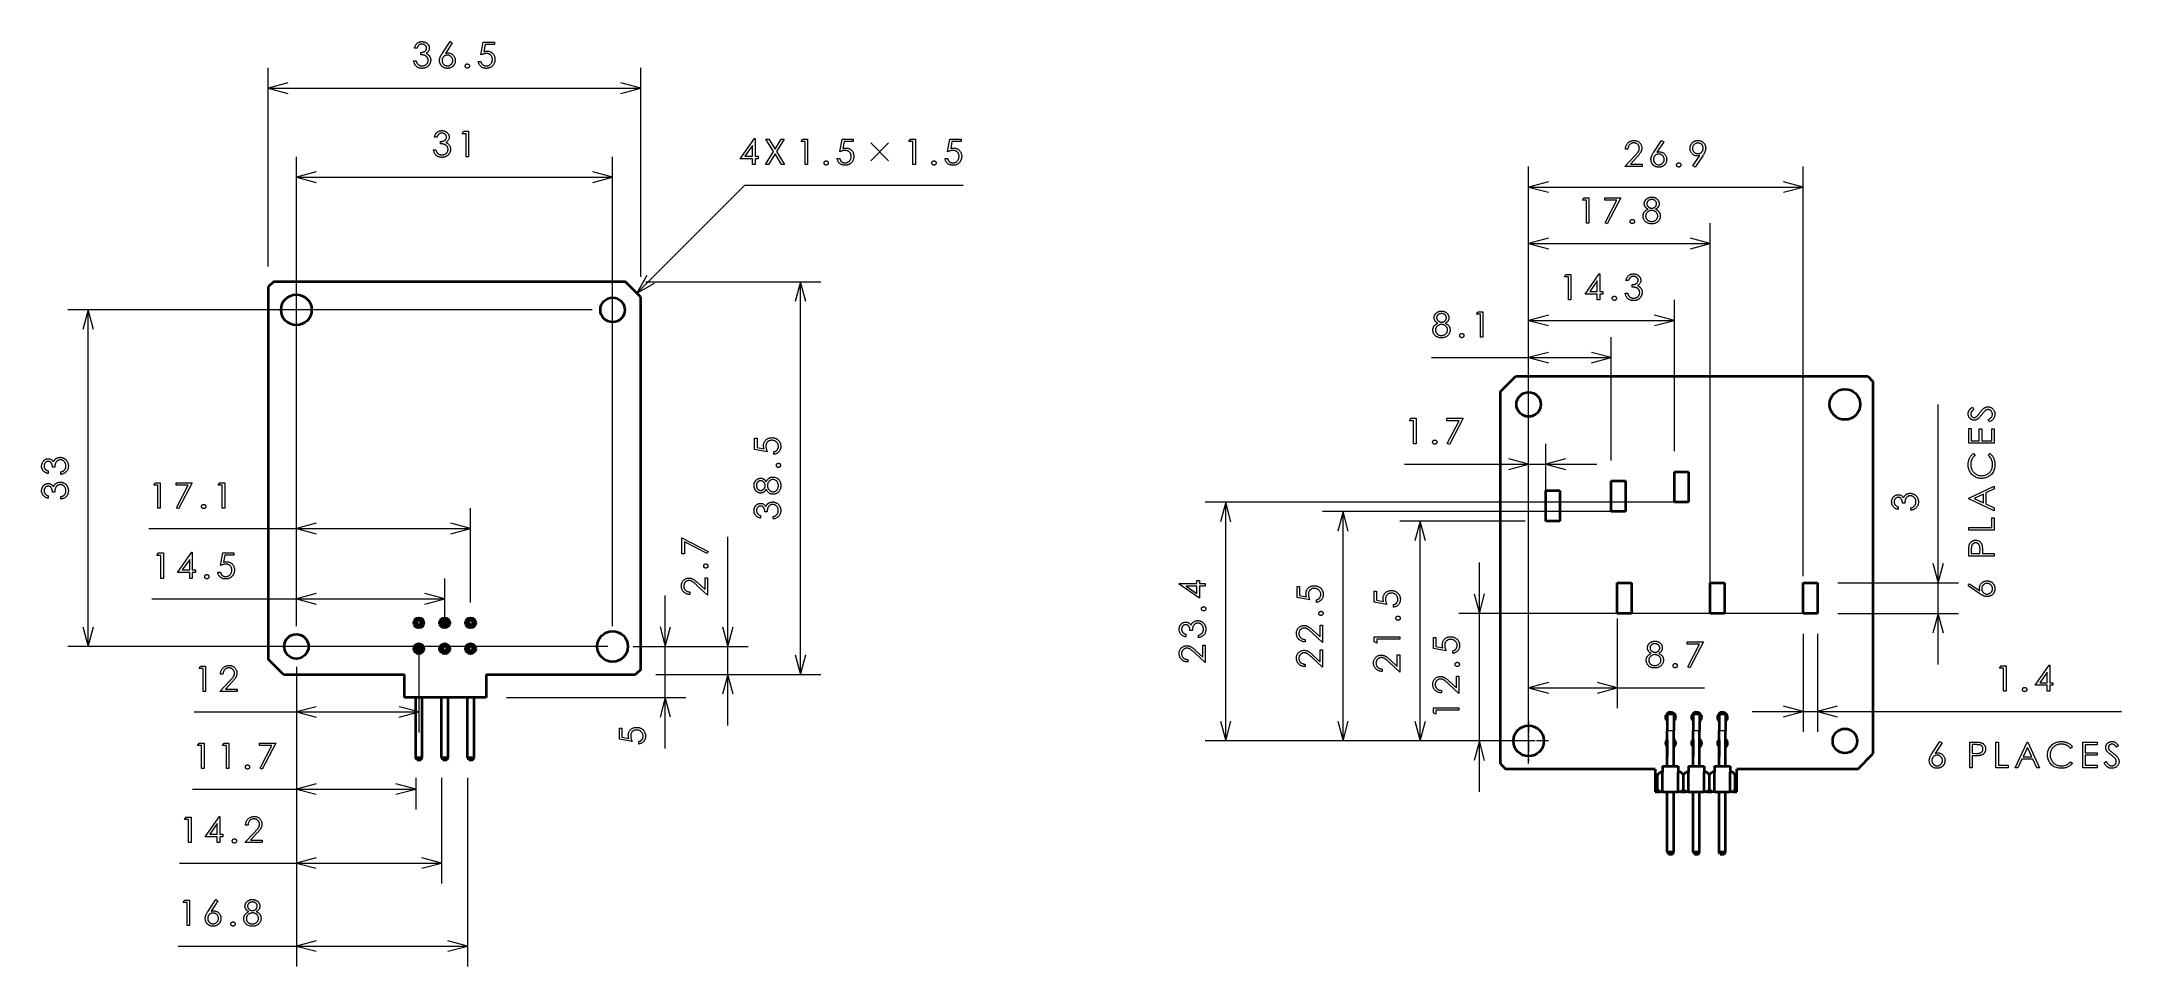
# Model space of a CAD drawing. Extents: x 33 to 237, y 66 to 156.
import ezdxf

# ---------------------------------------------------------------- set-up
doc = ezdxf.new("R2010")
doc.units = 0
doc.linetypes.add('DASHDOT', pattern=[18.5, 12, -3, 0.5, -3])

msp = doc.modelspace()

# ---------------------------------------------------------------- linework, layer by layer
at = {"color": 7, "lineweight": 13}
for p, q in [((55.069046, 134.37117), (55.069046, 153.861572)), ((91.569046, 133.37117), (91.569046, 153.861572)), ((55.069046, 151.861572), (91.569046, 151.861572)), ((57.819054, 99.121162), (57.819054, 145.133728)), ((88.819054, 99.12117), (88.819054, 145.133728)), ((57.819054, 143.133728), (88.819054, 143.133728)), ((178.607224, 88.527748), (178.607224, 144.167175)), ((205.507233, 104.017746), (205.507233, 144.167175)), ((91.188461, 131.751755), (101.795059, 142.358353)), ((101.795059, 142.358353), (123.188164, 142.358353)), ((178.607224, 142.167175), (205.507233, 142.167175)), ((178.607224, 85.649345), (178.607224, 138.620209)), ((178.607224, 136.620209), (196.407227, 136.620209)), ((196.407227, 101.139343), (196.407227, 138.620209)), ((92.069046, 132.87117), (109.239899, 132.87117)), ((107.239899, 94.37117), (107.239899, 132.87117)), ((178.607224, 89.857643), (178.607224, 131.092178)), ((192.887238, 116.257645), (192.887238, 131.092178)), ((86.819046, 130.12117), (35.412617, 130.12117)), ((37.412617, 97.121162), (37.412617, 130.12117)), ((178.607224, 129.092178), (192.887238, 129.092178)), ((178.607224, 89.857643), (178.607224, 127.440247)), ((186.687225, 115.347641), (186.687225, 127.440247)), ((169.099228, 125.440247), (186.687225, 125.440247)), ((218.749847, 95.347641), (218.749847, 120.84288)), ((178.607224, 89.857643), (178.607224, 116.989975)), ((180.277222, 110.922287), (180.277222, 116.989975)), ((166.447662, 114.989975), (185.277237, 114.989975)), ((57.819054, 99.121162), (57.819054, 110.680298)), ((74.899048, 101.44117), (74.899048, 110.680298)), ((193.954025, 111.257645), (146.909515, 111.257645)), ((148.909515, 87.857643), (148.909515, 111.257645)), ((187.315918, 110.347641), (158.410019, 110.347641)), ((160.410019, 87.857643), (160.410019, 110.347641)), ((43.347679, 108.680298), (74.899048, 108.680298)), ((178.277222, 109.407646), (165.967499, 109.407646)), ((167.967499, 87.857643), (167.967499, 109.407646)), ((100.119293, 89.37117), (100.119293, 107.877258)), ((173.772522, 82.857643), (173.772522, 105.347641)), ((57.819054, 99.121162), (57.819054, 103.79953)), ((72.359055, 98.901169), (72.359055, 103.79953)), ((93.984009, 87.12117), (93.984009, 102.12117)), ((208.907227, 103.347641), (220.749847, 103.347641)), ((43.660446, 101.79953), (72.359055, 101.79953)), ((206.223633, 100.347641), (171.772522, 100.347641)), ((208.907227, 100.347641), (220.749847, 100.347641)), ((187.277222, 99.862625), (187.277222, 91.076309)), ((205.507233, 98.347641), (205.507233, 88.736923)), ((206.907227, 98.347641), (206.907227, 88.736923)), ((88.338364, 97.121162), (35.412617, 97.121162)), ((69.819054, 97.44117), (69.819054, 88.696457)), ((90.819054, 97.12117), (102.119293, 97.12117)), ((90.819054, 97.12117), (95.984009, 97.12117)), ((57.819054, 95.121162), (57.819054, 88.696457)), ((57.819054, 95.121162), (57.819054, 81.141975)), ((57.819054, 95.121162), (57.819054, 73.89183)), ((57.819054, 95.121162), (57.819054, 65.753128)), ((93.069054, 94.37117), (109.239899, 94.37117)), ((93.069054, 94.37117), (102.119293, 94.37117)), ((178.607224, 88.342659), (178.607224, 95.076309)), ((78.419052, 92.12117), (95.984009, 92.12117)), ((178.607224, 93.076309), (195.835968, 93.076309)), ((47.79607, 90.696457), (69.819054, 90.696457)), ((200.507233, 90.736923), (236.706268, 90.736923)), ((176.607224, 87.857643), (146.909515, 87.857643)), ((179.235916, 87.857643), (158.410019, 87.857643)), ((176.607224, 87.857643), (165.967499, 87.857643)), ((176.607224, 87.857643), (171.772522, 87.857643)), ((192.187225, 88.87764), (192.827225, 88.87764)), ((194.727219, 88.87764), (195.367218, 88.87764)), ((197.267227, 88.87764), (197.907227, 88.87764)), ((69.519051, 84.237671), (69.519051, 81.141975)), ((72.059052, 84.237671), (72.059052, 73.89183)), ((74.599052, 84.237671), (74.599052, 65.753128)), ((47.647324, 83.141975), (69.519051, 83.141975)), ((46.361282, 75.89183), (72.059052, 75.89183)), ((46.227859, 67.753128), (74.599052, 67.753128))]:
    msp.add_line(p, q, dxfattribs=at)
at = {"color": 7, "lineweight": 35}
for p, q in [((55.569046, 132.87117), (55.069046, 132.37117)), ((90.069046, 132.87117), (55.569046, 132.87117)), ((91.569046, 131.37117), (90.069046, 132.87117)), ((55.069046, 132.37117), (55.069054, 95.871162)), ((91.569054, 94.87117), (91.569046, 131.37117)), ((175.857239, 122.107643), (177.357239, 123.607643)), ((177.357239, 123.607643), (211.857239, 123.607635)), ((211.857239, 123.607635), (212.357239, 123.107635)), ((212.357239, 123.107635), (212.357224, 86.607635)), ((175.857224, 85.607643), (175.857239, 122.107643)), ((192.887238, 114.257645), (194.287231, 114.257645)), ((192.887238, 111.257645), (192.887238, 114.257645)), ((194.287231, 114.257645), (194.287231, 111.257645)), ((180.277222, 112.407646), (181.677231, 112.407646)), ((180.277222, 109.407646), (180.277222, 112.407646)), ((181.677231, 112.407646), (181.677231, 109.407646)), ((186.687225, 113.347641), (188.087234, 113.347641)), ((186.687225, 110.347641), (186.687225, 113.347641)), ((188.087234, 113.347641), (188.087234, 110.347641)), ((188.087234, 110.347641), (186.687225, 110.347641)), ((194.287231, 111.257645), (192.887238, 111.257645)), ((181.677231, 109.407646), (180.277222, 109.407646)), ((187.277222, 103.347641), (188.677231, 103.347641)), ((187.277222, 100.347641), (187.277222, 103.347641)), ((188.677231, 103.347641), (188.677231, 100.347641)), ((196.407227, 103.347641), (197.807236, 103.347641)), ((196.407227, 100.347641), (196.407227, 103.347641)), ((197.807236, 103.347641), (197.80722, 100.347641)), ((205.507233, 103.347641), (206.907227, 103.347641)), ((205.507233, 100.347641), (205.507233, 103.347641)), ((206.907227, 103.347641), (206.907227, 100.347641)), ((188.677231, 100.347641), (187.277222, 100.347641)), ((197.80722, 100.347641), (196.407227, 100.347641)), ((206.907227, 100.347641), (205.507233, 100.347641)), ((69.519051, 99.781166), (69.519051, 99.141167)), ((69.644051, 99.656166), (69.519051, 99.781166)), ((70.15905, 99.781166), (69.519051, 99.781166)), ((69.644051, 99.266167), (69.519051, 99.141167)), ((69.519051, 99.041161), (69.519051, 99.141167)), ((69.519051, 99.141167), (70.15905, 99.141167)), ((69.644051, 99.656166), (69.644051, 99.266167)), ((70.03405, 99.656166), (69.644051, 99.656166)), ((69.644051, 99.266167), (70.03405, 99.266167)), ((70.03405, 99.656166), (70.15905, 99.781166)), ((70.03405, 99.266167), (70.03405, 99.656166)), ((70.03405, 99.266167), (70.15905, 99.141167)), ((70.15905, 99.141167), (70.15905, 99.781166)), ((70.15905, 99.074547), (70.15905, 99.141167)), ((72.059052, 99.781166), (72.059052, 99.141167)), ((72.184052, 99.656166), (72.059052, 99.781166)), ((72.699051, 99.781166), (72.059052, 99.781166)), ((72.184052, 99.266167), (72.059052, 99.141167)), ((72.059052, 99.041161), (72.059052, 99.141167)), ((72.059052, 99.141167), (72.699051, 99.141167)), ((72.184052, 99.656166), (72.184052, 99.266167)), ((72.574051, 99.656166), (72.184052, 99.656166)), ((72.184052, 99.266167), (72.574051, 99.266167)), ((72.574051, 99.656166), (72.699051, 99.781166)), ((72.574051, 99.266167), (72.574051, 99.656166)), ((72.574051, 99.266167), (72.699051, 99.141167)), ((72.699051, 99.141167), (72.699051, 99.781166)), ((72.699051, 99.074547), (72.699051, 99.141167)), ((74.599052, 99.781166), (74.599052, 99.141167)), ((74.724052, 99.656166), (74.599052, 99.781166)), ((75.239052, 99.781166), (74.599052, 99.781166)), ((74.724052, 99.266167), (74.599052, 99.141167)), ((74.599052, 99.041161), (74.599052, 99.141167)), ((74.599052, 99.141167), (75.239052, 99.141167)), ((74.724052, 99.656166), (74.724052, 99.266167)), ((75.114052, 99.656166), (74.724052, 99.656166)), ((74.724052, 99.266167), (75.114052, 99.266167)), ((75.114052, 99.656166), (75.239052, 99.781166)), ((75.114052, 99.266167), (75.114052, 99.656166)), ((75.114052, 99.266167), (75.239052, 99.141167)), ((75.239052, 99.141167), (75.239052, 99.781166)), ((75.239052, 99.074547), (75.239052, 99.141167)), ((56.569054, 94.371162), (55.069054, 95.871162)), ((69.519051, 96.501167), (69.519051, 97.301163)), ((69.519051, 97.241165), (69.519051, 96.601166)), ((69.644051, 97.116165), (69.519051, 97.241165)), ((70.15905, 97.241165), (69.519051, 97.241165)), ((69.644051, 96.726166), (69.519051, 96.601166)), ((69.519051, 96.50116), (69.519051, 96.601166)), ((69.519051, 96.601166), (70.15905, 96.601166)), ((69.644051, 97.116165), (69.644051, 96.726166)), ((70.03405, 97.116165), (69.644051, 97.116165)), ((69.644051, 96.726166), (70.03405, 96.726166)), ((70.03405, 97.116165), (70.15905, 97.241165)), ((70.03405, 96.726166), (70.03405, 97.116165)), ((70.03405, 96.726166), (70.15905, 96.601166)), ((70.15905, 97.241165), (70.15905, 97.267776)), ((70.15905, 96.601166), (70.15905, 97.241165)), ((70.15905, 96.534546), (70.15905, 96.601166)), ((72.059052, 96.501167), (72.059052, 97.301163)), ((72.059052, 97.241165), (72.059052, 96.601166)), ((72.184052, 97.116165), (72.059052, 97.241165)), ((72.699051, 97.241165), (72.059052, 97.241165)), ((72.184052, 96.726166), (72.059052, 96.601166)), ((72.059052, 96.50116), (72.059052, 96.601166)), ((72.059052, 96.601166), (72.699051, 96.601166)), ((72.184052, 97.116165), (72.184052, 96.726166)), ((72.574051, 97.116165), (72.184052, 97.116165)), ((72.184052, 96.726166), (72.574051, 96.726166)), ((72.574051, 97.116165), (72.699051, 97.241165)), ((72.574051, 96.726166), (72.574051, 97.116165)), ((72.574051, 96.726166), (72.699051, 96.601166)), ((72.699051, 97.241165), (72.699051, 97.267776)), ((72.699051, 96.601166), (72.699051, 97.241165)), ((72.699051, 96.534546), (72.699051, 96.601166)), ((74.599052, 96.501167), (74.599052, 97.301163)), ((74.599052, 97.241165), (74.599052, 96.601166)), ((74.724052, 97.116165), (74.599052, 97.241165)), ((75.239052, 97.241165), (74.599052, 97.241165)), ((74.724052, 96.726166), (74.599052, 96.601166)), ((74.599052, 96.50116), (74.599052, 96.601166)), ((74.599052, 96.601166), (75.239052, 96.601166)), ((74.724052, 97.116165), (74.724052, 96.726166)), ((75.114052, 97.116165), (74.724052, 97.116165)), ((74.724052, 96.726166), (75.114052, 96.726166)), ((75.114052, 97.116165), (75.239052, 97.241165)), ((75.114052, 96.726166), (75.114052, 97.116165)), ((75.114052, 96.726166), (75.239052, 96.601166)), ((75.239052, 97.241165), (75.239052, 97.267776)), ((75.239052, 96.601166), (75.239052, 97.241165)), ((75.239052, 96.534546), (75.239052, 96.601166)), ((56.569054, 94.371162), (68.419052, 94.37117)), ((68.419052, 92.12117), (68.419052, 94.37117)), ((76.419052, 94.37117), (76.419052, 92.12117)), ((76.419052, 94.37117), (91.069054, 94.37117)), ((91.569054, 94.87117), (91.069054, 94.37117)), ((76.419052, 92.12117), (68.419052, 92.12117)), ((69.519051, 86.237671), (69.519051, 92.12117)), ((70.15905, 86.237671), (70.15905, 92.12117)), ((72.059052, 86.237671), (72.059052, 92.12117)), ((72.699051, 86.237671), (72.699051, 92.12117)), ((74.599052, 86.237671), (74.599052, 92.12117)), ((75.239052, 86.237671), (75.239052, 92.12117)), ((192.187225, 90.517639), (192.187225, 88.87764)), ((192.187225, 90.517639), (192.827225, 90.517639)), ((192.827225, 90.517639), (192.827225, 88.87764)), ((194.727219, 90.517639), (194.727219, 88.87764)), ((194.727219, 90.517639), (195.367233, 90.517639)), ((195.367233, 90.517639), (195.367218, 88.87764)), ((197.267227, 90.517639), (197.267227, 88.87764)), ((197.267227, 90.517639), (197.907227, 90.517639)), ((197.907227, 90.517639), (197.907227, 88.87764)), ((192.187225, 85.397644), (192.187225, 88.87764)), ((192.187225, 87.977646), (192.187225, 86.337639)), ((192.827225, 85.397644), (192.827225, 88.87764)), ((194.727219, 85.397644), (194.727219, 88.87764)), ((194.727219, 87.977638), (194.727219, 86.337639)), ((195.367218, 85.397644), (195.367218, 88.87764)), ((197.267227, 85.397644), (197.267227, 88.87764)), ((197.267227, 87.977638), (197.267227, 86.337639)), ((197.907227, 85.397644), (197.907227, 88.87764)), ((69.644051, 86.021164), (69.519051, 86.237671)), ((69.519051, 86.237671), (70.15905, 86.237671)), ((69.644051, 86.021164), (70.03405, 86.021164)), ((70.03405, 86.021164), (70.15905, 86.237671)), ((72.184052, 86.021164), (72.059052, 86.237671)), ((72.059052, 86.237671), (72.699051, 86.237671)), ((72.184052, 86.021164), (72.574051, 86.021164)), ((72.574051, 86.021164), (72.699051, 86.237671)), ((74.724052, 86.021164), (74.599052, 86.237671)), ((74.599052, 86.237671), (75.239052, 86.237671)), ((74.724052, 86.021164), (75.114052, 86.021164)), ((75.114052, 86.021164), (75.239052, 86.237671)), ((192.187225, 85.397644), (192.187225, 86.337639)), ((194.727219, 85.397644), (194.727219, 86.337639)), ((197.267227, 85.397644), (197.267227, 86.337639)), ((210.857224, 85.107635), (212.357224, 86.607635)), ((175.857224, 85.607643), (176.357224, 85.107643)), ((191.007233, 85.107643), (176.357224, 85.107643)), ((191.007233, 85.107643), (191.007217, 82.857643)), ((191.237228, 84.547638), (191.487228, 84.797638)), ((191.237228, 83.107643), (191.237228, 84.547638)), ((191.737228, 84.797638), (191.487228, 84.797638)), ((191.737228, 85.397644), (193.277222, 85.397644)), ((191.737228, 85.397644), (191.737228, 84.797638)), ((191.737228, 82.857643), (191.737228, 84.797638)), ((193.277222, 85.397644), (193.277222, 84.797638)), ((193.277222, 82.857643), (193.277222, 84.797638)), ((193.527222, 84.797638), (193.277222, 84.797638)), ((193.777222, 84.547638), (193.527222, 84.797638)), ((193.777222, 84.547638), (194.027222, 84.797638)), ((193.777222, 83.107643), (193.777222, 84.547638)), ((194.277222, 84.797638), (194.027222, 84.797638)), ((194.277222, 85.397644), (195.81723, 85.397644)), ((194.277222, 85.397644), (194.277222, 84.797638)), ((194.277222, 82.857643), (194.277222, 84.797638)), ((195.81723, 85.397644), (195.81723, 84.797638)), ((195.81723, 82.857643), (195.81723, 84.797638)), ((196.06723, 84.797638), (195.81723, 84.797638)), ((196.31723, 84.547638), (196.06723, 84.797638)), ((196.31723, 84.547638), (196.56723, 84.797638)), ((196.31723, 83.107643), (196.31723, 84.547638)), ((196.81723, 84.797638), (196.56723, 84.797638)), ((196.81723, 85.397644), (198.357224, 85.397644)), ((196.81723, 85.397644), (196.81723, 84.797638)), ((196.81723, 82.857643), (196.81723, 84.797638)), ((198.357224, 85.397644), (198.357224, 84.797638)), ((198.357224, 82.857643), (198.357224, 84.797638)), ((198.607224, 84.797638), (198.357224, 84.797638)), ((198.857224, 84.547638), (198.607224, 84.797638)), ((198.857224, 83.107643), (198.857224, 84.547638)), ((199.007217, 82.857643), (199.007233, 85.107643)), ((210.857224, 85.107635), (199.007233, 85.107643)), ((191.007217, 82.857643), (191.487228, 82.857643)), ((191.487228, 82.857643), (191.237228, 83.107643)), ((191.737228, 82.857643), (191.487228, 82.857643)), ((191.737228, 82.857643), (193.277222, 82.857643)), ((192.187225, 76.974152), (192.187225, 82.857643)), ((192.827225, 76.974152), (192.827225, 82.857643)), ((193.527222, 82.857643), (193.277222, 82.857643)), ((193.527222, 82.857643), (193.777222, 83.107643)), ((193.527222, 82.857643), (194.027222, 82.857643)), ((194.027222, 82.857643), (193.777222, 83.107643)), ((194.277222, 82.857643), (194.027222, 82.857643)), ((194.277222, 82.857643), (195.81723, 82.857643)), ((194.727219, 76.974152), (194.727219, 82.857643)), ((195.367218, 76.974152), (195.367218, 82.857643)), ((196.06723, 82.857643), (195.81723, 82.857643)), ((196.06723, 82.857643), (196.31723, 83.107643)), ((196.06723, 82.857643), (196.56723, 82.857643)), ((196.56723, 82.857643), (196.31723, 83.107643)), ((196.81723, 82.857643), (196.56723, 82.857643)), ((196.81723, 82.857643), (198.357224, 82.857643)), ((197.267227, 76.974152), (197.267227, 82.857643)), ((197.907227, 76.974152), (197.907227, 82.857643)), ((198.607224, 82.857643), (198.357224, 82.857643)), ((198.607224, 82.857643), (198.857224, 83.107643)), ((198.607224, 82.857643), (199.007217, 82.857643)), ((192.187225, 76.974152), (192.827225, 76.974152)), ((192.312225, 76.757645), (192.187225, 76.974152)), ((192.312225, 76.757645), (192.702225, 76.757645)), ((192.702225, 76.757645), (192.827225, 76.974152)), ((194.727219, 76.974152), (195.367218, 76.974152)), ((194.852219, 76.757645), (194.727219, 76.974152)), ((194.852219, 76.757645), (195.242218, 76.757645)), ((195.242218, 76.757645), (195.367218, 76.974152)), ((197.267227, 76.974152), (197.907227, 76.974152)), ((197.392227, 76.757645), (197.267227, 76.974152)), ((197.392227, 76.757645), (197.782227, 76.757645)), ((197.782227, 76.757645), (197.907227, 76.974152))]:
    msp.add_line(p, q, dxfattribs=at)
at = {"color": 7, "linetype": 'DASHDOT', "lineweight": 13, "ltscale": 0.0975}
for p, q in [((178.607224, 89.807648), (178.607224, 85.907646)), ((180.55722, 87.857643), (176.657227, 87.857643))]:
    msp.add_line(p, q, dxfattribs=at)
at = {"color": 7, "lineweight": 13}
for points in [[(69.654358, 155.782043), (69.399429, 155.782043), (69.414642, 155.842468), (69.432404, 155.900055), (69.452713, 155.954773), (69.475571, 156.006653), (69.500977, 156.055664), (69.528938, 156.101822), (69.559441, 156.145126), (69.592499, 156.185577), (69.628105, 156.223175), (69.66626, 156.257904), (69.706398, 156.289551), (69.747971, 156.317871), (69.79097, 156.34285), (69.835396, 156.364502), (69.881248, 156.382813), (69.928528, 156.397812), (69.977234, 156.40947), (70.027374, 156.417801), (70.078934, 156.422791), (70.131927, 156.424454), (70.170753, 156.423569), (70.209053, 156.420898), (70.246826, 156.416428), (70.284073, 156.410187), (70.320786, 156.402161), (70.356979, 156.392334), (70.392647, 156.380737), (70.42778, 156.367355), (70.462395, 156.352188), (70.496475, 156.335236), (70.529533, 156.316772), (70.561058, 156.297058), (70.591057, 156.276123), (70.619522, 156.253937), (70.646461, 156.230499), (70.671867, 156.205841), (70.695747, 156.179932), (70.718094, 156.152771), (70.738914, 156.12439), (70.758202, 156.094757), (70.775803, 156.064362), (70.79155, 156.033707), (70.805443, 156.002777), (70.817482, 155.971573), (70.827667, 155.940094), (70.836006, 155.908356), (70.842491, 155.876328), (70.847122, 155.84404), (70.849899, 155.811478), (70.85083, 155.778641), (70.847618, 155.715393), (70.837982, 155.654846), (70.821915, 155.596985), (70.799431, 155.541794), (70.770523, 155.489288), (70.735191, 155.439484), (70.693436, 155.392349), (70.645256, 155.347916), (70.590645, 155.306152), (70.529617, 155.26709), (70.565002, 155.251785), (70.599091, 155.235138), (70.631897, 155.217117), (70.663406, 155.197739), (70.693619, 155.177002), (70.722549, 155.154907), (70.750183, 155.13147), (70.77652, 155.106644), (70.801575, 155.080475), (70.825333, 155.052948), (70.856331, 155.012695), (70.884071, 154.971497), (70.908539, 154.929352), (70.929756, 154.886261), (70.947701, 154.842194), (70.962387, 154.797195), (70.973801, 154.751251), (70.981964, 154.70433), (70.986855, 154.656479), (70.988487, 154.607666), (70.987366, 154.565369), (70.984001, 154.523468), (70.978394, 154.481964), (70.970543, 154.440842), (70.960449, 154.400116), (70.948105, 154.359772), (70.933525, 154.319824), (70.916702, 154.280273), (70.897629, 154.241104), (70.87632, 154.202332), (70.853073, 154.164627), (70.828186, 154.128677), (70.801674, 154.094467), (70.773529, 154.062012), (70.743759, 154.031311), (70.712349, 154.002365), (70.679314, 153.975159), (70.644638, 153.949707), (70.608337, 153.92601), (70.570404, 153.904068), (70.531197, 153.884048), (70.491074, 153.866135), (70.450027, 153.850327), (70.408066, 153.836624), (70.365189, 153.825043), (70.321388, 153.815552), (70.27668, 153.808182), (70.231041, 153.802917), (70.184494, 153.799744), (70.137024, 153.798691), (70.073517, 153.800552), (70.012146, 153.806137), (69.952919, 153.815445), (69.895828, 153.828461), (69.840881, 153.845215), (69.788078, 153.865692), (69.737419, 153.889877), (69.688896, 153.917801), (69.642517, 153.949432), (69.598274, 153.984787), (69.556602, 154.023758), (69.517921, 154.066193), (69.482231, 154.112122), (69.449532, 154.161545), (69.41983, 154.214447), (69.393112, 154.270813), (69.369385, 154.330688), (69.348648, 154.394043), (69.33091, 154.460876), (69.316154, 154.531189), (69.56089, 154.531189), (69.574364, 154.483917), (69.588966, 154.439346), (69.604683, 154.397461), (69.621529, 154.358246), (69.639488, 154.321716), (69.658577, 154.287888), (69.678787, 154.256729), (69.700111, 154.228271), (69.722565, 154.202484), (69.74614, 154.179382), (69.777916, 154.153229), (69.811401, 154.129822), (69.846581, 154.109177), (69.883461, 154.091278), (69.922035, 154.076141), (69.962318, 154.063751), (70.004295, 154.054108), (70.047974, 154.047241), (70.093346, 154.043106), (70.140427, 154.041718), (70.193741, 154.043365), (70.244911, 154.048248), (70.293945, 154.056412), (70.340836, 154.067825), (70.385582, 154.08252), (70.428192, 154.100464), (70.468658, 154.121674), (70.506981, 154.146149), (70.543159, 154.173889), (70.577202, 154.20488), (70.608528, 154.238068), (70.636551, 154.272385), (70.661278, 154.307816), (70.682709, 154.344376), (70.700844, 154.38205), (70.715683, 154.420853), (70.727219, 154.460785), (70.735466, 154.501816), (70.74041, 154.543991), (70.742058, 154.58728), (70.741234, 154.616318), (70.738762, 154.644989), (70.734642, 154.673279), (70.728867, 154.701202), (70.721451, 154.72876), (70.712387, 154.755936), (70.701668, 154.78273), (70.689301, 154.809158), (70.675293, 154.83522), (70.65963, 154.860901), (70.642586, 154.885757), (70.624413, 154.909363), (70.605125, 154.931717), (70.584717, 154.952805), (70.563179, 154.972641), (70.540527, 154.991211), (70.516754, 155.00853), (70.491852, 155.024597), (70.465836, 155.039398), (70.43869, 155.052948), (70.40947, 155.065369), (70.377205, 155.076813), (70.341896, 155.08725), (70.303543, 155.096725), (70.262154, 155.105194), (70.21772, 155.112701), (70.170242, 155.119202), (70.119728, 155.124725), (70.066162, 155.129272), (70.00956, 155.132813), (70.00956, 155.362259), (70.043587, 155.362854), (70.076996, 155.36467), (70.109802, 155.367691), (70.141991, 155.371918), (70.173569, 155.377335), (70.204529, 155.383972), (70.234886, 155.391815), (70.264626, 155.400864), (70.293755, 155.411133), (70.322273, 155.422592), (70.349716, 155.434982), (70.375603, 155.448044), (70.399948, 155.461777), (70.422752, 155.476166), (70.444, 155.491211), (70.463707, 155.506927), (70.481865, 155.523285), (70.498482, 155.540329), (70.51355, 155.558029), (70.527069, 155.576401), (70.539177, 155.595261), (70.550011, 155.614471), (70.55957, 155.634003), (70.567856, 155.6539), (70.574867, 155.674118), (70.580605, 155.694687), (70.58506, 155.715591), (70.588249, 155.736832), (70.590164, 155.758423), (70.590797, 155.780334), (70.5895, 155.812531), (70.585602, 155.843842), (70.579102, 155.874252), (70.57, 155.903793), (70.558296, 155.932449), (70.543991, 155.96022), (70.527092, 155.987106), (70.507591, 156.013107), (70.485489, 156.038223), (70.460785, 156.062454), (70.434097, 156.085068), (70.406029, 156.105286), (70.376579, 156.123138), (70.345764, 156.138596), (70.313568, 156.151688), (70.279991, 156.162384), (70.245041, 156.170715), (70.20871, 156.176666), (70.171005, 156.180237), (70.131927, 156.181427), (70.100082, 156.180511), (70.069115, 156.177795), (70.039032, 156.173248), (70.009834, 156.16687), (69.981522, 156.158691), (69.954086, 156.148697), (69.927544, 156.136871), (69.901878, 156.12323), (69.877098, 156.107773), (69.853203, 156.0905), (69.830109, 156.071045), (69.807724, 156.049072), (69.786057, 156.024551), (69.765106, 155.997498), (69.744858, 155.967926), (69.725334, 155.935806), (69.70652, 155.901169), (69.688423, 155.863983), (69.671036, 155.82428)], [(72.89875, 156.424454), (73.104393, 156.290192), (72.429688, 155.26709), (72.456703, 155.275803), (72.483391, 155.2836), (72.509735, 155.290482), (72.535736, 155.296448), (72.561401, 155.301498), (72.586723, 155.305634), (72.611702, 155.308838), (72.636345, 155.311127), (72.660652, 155.312515), (72.684616, 155.312973), (72.743195, 155.310822), (72.79998, 155.304367), (72.854958, 155.293625), (72.908134, 155.278564), (72.959511, 155.259216), (73.009087, 155.235565), (73.056862, 155.207626), (73.102829, 155.175385), (73.147003, 155.138824), (73.189369, 155.097977), (73.228767, 155.053986), (73.264015, 155.008011), (73.295113, 154.960037), (73.322067, 154.91008), (73.344879, 154.858139), (73.363541, 154.804199), (73.378052, 154.748276), (73.38842, 154.690369), (73.394638, 154.630463), (73.396713, 154.568573), (73.395714, 154.525818), (73.3927, 154.483917), (73.387688, 154.442825), (73.380669, 154.402573), (73.371643, 154.363144), (73.360619, 154.324554), (73.34758, 154.286804), (73.332542, 154.249878), (73.315491, 154.213791), (73.29644, 154.178528), (73.275543, 154.144409), (73.252968, 154.11171), (73.228706, 154.080444), (73.202766, 154.050598), (73.17514, 154.022186), (73.145828, 153.995193), (73.114838, 153.969635), (73.082169, 153.945496), (73.047813, 153.922791), (73.011772, 153.90152), (72.974609, 153.881973), (72.93689, 153.864502), (72.898605, 153.849075), (72.859764, 153.835709), (72.820366, 153.824402), (72.780396, 153.81514), (72.739876, 153.807953), (72.698784, 153.802811), (72.657143, 153.799713), (72.614929, 153.798691), (72.574104, 153.799683), (72.533867, 153.802673), (72.494225, 153.807648), (72.455177, 153.814606), (72.416725, 153.823547), (72.378868, 153.834488), (72.341606, 153.847412), (72.304939, 153.86232), (72.268867, 153.879227), (72.233391, 153.898117), (72.198967, 153.918808), (72.166054, 153.941116), (72.134659, 153.965027), (72.104767, 153.99057), (72.076393, 154.017715), (72.049538, 154.046478), (72.024185, 154.076859), (72.000351, 154.108856), (71.978027, 154.142456), (71.957214, 154.177689), (71.938164, 154.213974), (71.92112, 154.250763), (71.906082, 154.288071), (71.893044, 154.325882), (71.882011, 154.364212), (71.872986, 154.403046), (71.865967, 154.442383), (71.860954, 154.482239), (71.857948, 154.522614), (71.856949, 154.563477), (71.857567, 154.594238), (71.859428, 154.625305), (71.862526, 154.656708), (71.866867, 154.688431), (71.872452, 154.720474), (71.87928, 154.752838), (71.887344, 154.785522), (71.896645, 154.818542), (71.907188, 154.851883), (71.918976, 154.885544), (71.932358, 154.920044), (71.947701, 154.955933), (71.964989, 154.993195), (71.984238, 155.03183), (72.00544, 155.071854), (72.028595, 155.113251), (72.053711, 155.156006), (72.080772, 155.200165), (72.109795, 155.245682), (72.140762, 155.292572)], [(72.62513, 155.093735), (72.58226, 155.092194), (72.540665, 155.087585), (72.500343, 155.079895), (72.461296, 155.069122), (72.423523, 155.055283), (72.387024, 155.038361), (72.351807, 155.018372), (72.317856, 154.9953), (72.285179, 154.969147), (72.253784, 154.939926), (72.224564, 154.908508), (72.19841, 154.875793), (72.175339, 154.841751), (72.15535, 154.806412), (72.138428, 154.76976), (72.124588, 154.731796), (72.113823, 154.692535), (72.106133, 154.651962), (72.101517, 154.610077), (72.099976, 154.566879), (72.101517, 154.524017), (72.106133, 154.482407), (72.113823, 154.442093), (72.124588, 154.403046), (72.138428, 154.365265), (72.15535, 154.328766), (72.175339, 154.293549), (72.19841, 154.259613), (72.224564, 154.226929), (72.253784, 154.195526), (72.285179, 154.166306), (72.317856, 154.140167), (72.351807, 154.117096), (72.387024, 154.097092), (72.423523, 154.08017), (72.461296, 154.06633), (72.500343, 154.055573), (72.540665, 154.047882), (72.58226, 154.043259), (72.62513, 154.041718), (72.667999, 154.043259), (72.709595, 154.047882), (72.749916, 154.055573), (72.788963, 154.06633), (72.826736, 154.08017), (72.863235, 154.097092), (72.898453, 154.117096), (72.932404, 154.140167), (72.96508, 154.166306), (72.996475, 154.195526), (73.025696, 154.226929), (73.051849, 154.259613), (73.074921, 154.293549), (73.09491, 154.328766), (73.111832, 154.365265), (73.125671, 154.403046), (73.136444, 154.442093), (73.144127, 154.482407), (73.148743, 154.524017), (73.150284, 154.566879), (73.148743, 154.610077), (73.144127, 154.651962), (73.136444, 154.692535), (73.125671, 154.731796), (73.111832, 154.76976), (73.09491, 154.806412), (73.074921, 154.841751), (73.051849, 154.875793), (73.025696, 154.908508), (72.996475, 154.939926), (72.96508, 154.969147), (72.932404, 154.9953), (72.898453, 155.018372), (72.863235, 155.038361), (72.826736, 155.055283), (72.788963, 155.069122), (72.749916, 155.079895), (72.709595, 155.087585), (72.667999, 155.092194)], [(77.225739, 156.361572), (77.225739, 156.123642), (76.33519, 156.123642), (76.211128, 155.442139), (76.243431, 155.451172), (76.275093, 155.459259), (76.306114, 155.4664), (76.336479, 155.472595), (76.366211, 155.477829), (76.395287, 155.482101), (76.423721, 155.485443), (76.451508, 155.487823), (76.478645, 155.489243), (76.505142, 155.489716), (76.572266, 155.487427), (76.636993, 155.480576), (76.699326, 155.469147), (76.759254, 155.453156), (76.816795, 155.432571), (76.871933, 155.407425), (76.924683, 155.377716), (76.975029, 155.34343), (77.02298, 155.304565), (77.068535, 155.261139), (77.110672, 155.214142), (77.148376, 155.164566), (77.181648, 155.112427), (77.21048, 155.057739), (77.234879, 155.000473), (77.254837, 154.940643), (77.270363, 154.878235), (77.281448, 154.813278), (77.288101, 154.745743), (77.290321, 154.675644), (77.289185, 154.62677), (77.285767, 154.578705), (77.280075, 154.531464), (77.272102, 154.485031), (77.261856, 154.439423), (77.249329, 154.394623), (77.234528, 154.350632), (77.217445, 154.307465), (77.19809, 154.265106), (77.176453, 154.223572), (77.152878, 154.183411), (77.127678, 154.145157), (77.100868, 154.108826), (77.072441, 154.074432), (77.042404, 154.041931), (77.01075, 154.011368), (76.977486, 153.982727), (76.942604, 153.955994), (76.906105, 153.931198), (76.867989, 153.90831), (76.828468, 153.887482), (76.787743, 153.868851), (76.745804, 153.852402), (76.70266, 153.838165), (76.65831, 153.826096), (76.612755, 153.816238), (76.565994, 153.808563), (76.518028, 153.80307), (76.468849, 153.799789), (76.418465, 153.798691), (76.358574, 153.800552), (76.300591, 153.806137), (76.244507, 153.815445), (76.190323, 153.828461), (76.138046, 153.845215), (76.087669, 153.865692), (76.0392, 153.889877), (75.992638, 153.917801), (75.947968, 153.949432), (75.905212, 153.984787), (75.865082, 154.023102), (75.828323, 154.063614), (75.79493, 154.106323), (75.7649, 154.151215), (75.738235, 154.198303), (75.714935, 154.247574), (75.695, 154.299042), (75.678429, 154.352707), (75.665222, 154.408554), (75.65538, 154.466614), (75.91201, 154.466614), (75.91819, 154.438263), (75.925163, 154.410995), (75.932938, 154.384827), (75.941513, 154.359741), (75.950882, 154.335739), (75.96106, 154.312836), (75.972031, 154.291016), (75.983795, 154.270279), (75.996368, 154.250626), (76.009735, 154.232071), (76.023956, 154.214401), (76.039101, 154.197433), (76.055161, 154.181168), (76.072136, 154.165588), (76.090034, 154.150711), (76.108849, 154.13652), (76.128578, 154.123047), (76.149231, 154.110245), (76.170799, 154.09816), (76.193283, 154.086761), (76.216331, 154.076263), (76.239609, 154.066879), (76.263107, 154.058594), (76.286819, 154.051422), (76.31076, 154.045334), (76.334915, 154.040375), (76.359299, 154.036499), (76.383896, 154.033737), (76.408722, 154.032074), (76.433762, 154.031525), (76.482353, 154.033401), (76.529549, 154.039001), (76.575348, 154.048355), (76.619759, 154.061432), (76.662773, 154.078262), (76.704399, 154.098831), (76.744621, 154.123138), (76.783455, 154.151184), (76.8209, 154.182953), (76.856949, 154.218475), (76.890526, 154.256805), (76.920578, 154.296997), (76.94709, 154.33905), (76.970062, 154.382996), (76.98951, 154.428787), (77.005417, 154.476471), (77.017792, 154.526001), (77.026627, 154.577423), (77.031929, 154.630692), (77.033691, 154.685852), (77.032097, 154.735535), (77.027306, 154.783325), (77.019318, 154.829224), (77.008133, 154.873199), (76.993759, 154.915283), (76.976181, 154.95546), (76.955414, 154.993729), (76.93145, 155.030106), (76.904297, 155.064575), (76.87394, 155.097137), (76.840919, 155.127167), (76.805756, 155.154022), (76.768448, 155.177734), (76.729004, 155.198288), (76.687416, 155.215668), (76.643692, 155.229889), (76.597816, 155.240967), (76.549805, 155.248871), (76.499657, 155.253601), (76.447357, 155.255188), (76.402237, 155.253845), (76.355247, 155.249817), (76.306381, 155.243103), (76.255653, 155.233704), (76.203056, 155.221619), (76.148582, 155.206848), (76.092247, 155.189392), (76.034035, 155.16925), (75.973953, 155.146439), (75.91201, 155.120926), (76.143143, 156.361572)], [(74.577881, 154.235474), (74.594963, 154.234863), (74.611534, 154.233032), (74.627594, 154.229965), (74.643143, 154.225677), (74.658188, 154.220184), (74.672714, 154.21344), (74.686737, 154.20549), (74.700249, 154.19632), (74.713249, 154.185913), (74.725739, 154.174286), (74.737366, 154.161774), (74.747765, 154.148727), (74.756943, 154.135132), (74.7649, 154.120987), (74.771629, 154.106308), (74.777138, 154.09108), (74.781418, 154.075317), (74.784477, 154.05899), (74.786316, 154.04213), (74.786926, 154.024734), (74.786316, 154.007645), (74.784477, 153.991043), (74.781418, 153.974945), (74.777138, 153.959335), (74.771629, 153.944214), (74.7649, 153.929596), (74.756943, 153.915466), (74.747765, 153.901825), (74.737366, 153.888672), (74.725739, 153.876022), (74.713249, 153.864227), (74.700249, 153.853699), (74.686737, 153.844391), (74.672714, 153.836319), (74.658188, 153.829498), (74.643143, 153.823914), (74.627594, 153.81958), (74.611534, 153.816467), (74.594963, 153.814606), (74.577881, 153.813995), (74.560806, 153.814606), (74.544235, 153.816467), (74.528168, 153.81958), (74.512619, 153.823914), (74.497581, 153.829498), (74.483047, 153.836319), (74.469025, 153.844391), (74.455521, 153.853699), (74.44252, 153.864227), (74.430023, 153.876022), (74.418396, 153.888672), (74.407997, 153.901825), (74.398819, 153.915466), (74.390869, 153.929596), (74.38414, 153.944214), (74.378632, 153.959335), (74.374344, 153.974945), (74.371292, 153.991043), (74.369453, 154.007645), (74.368843, 154.024734), (74.369453, 154.04213), (74.371292, 154.05899), (74.374344, 154.075317), (74.378632, 154.09108), (74.38414, 154.106308), (74.390869, 154.120987), (74.398819, 154.135132), (74.407997, 154.148727), (74.418396, 154.161774), (74.430023, 154.174286), (74.44252, 154.185913), (74.455521, 154.19632), (74.469025, 154.20549), (74.483047, 154.21344), (74.497581, 154.220184), (74.512619, 154.225677), (74.528168, 154.229965), (74.544235, 154.233032), (74.560806, 154.234863)], [(71.600662, 147.054199), (71.345734, 147.054199), (71.360947, 147.114624), (71.378708, 147.172211), (71.399017, 147.226929), (71.421875, 147.278809), (71.447281, 147.32782), (71.475235, 147.373978), (71.505745, 147.417282), (71.538803, 147.457733), (71.574402, 147.495331), (71.612556, 147.53006), (71.652702, 147.561707), (71.694275, 147.590027), (71.737274, 147.615005), (71.781693, 147.636658), (71.827553, 147.654968), (71.874832, 147.669968), (71.923538, 147.681625), (71.973671, 147.689957), (72.025238, 147.694946), (72.078232, 147.696609), (72.117058, 147.695724), (72.15535, 147.693054), (72.193123, 147.688583), (72.23037, 147.682343), (72.26709, 147.674316), (72.303284, 147.66449), (72.338943, 147.652893), (72.374084, 147.639511), (72.408691, 147.624344), (72.44278, 147.607391), (72.47583, 147.588928), (72.507362, 147.569214), (72.537354, 147.548279), (72.565826, 147.526093), (72.592758, 147.502655), (72.618164, 147.477997), (72.642044, 147.452087), (72.664398, 147.424927), (72.685211, 147.396545), (72.704506, 147.366913), (72.722099, 147.336517), (72.737846, 147.305862), (72.75174, 147.274933), (72.763786, 147.243729), (72.773972, 147.21225), (72.78231, 147.180511), (72.788788, 147.148483), (72.793427, 147.116196), (72.796204, 147.083633), (72.797127, 147.050797), (72.793915, 146.987549), (72.784279, 146.927002), (72.768219, 146.869141), (72.745735, 146.81395), (72.716827, 146.761444), (72.681496, 146.711639), (72.639732, 146.664505), (72.591553, 146.620071), (72.536949, 146.578308), (72.475914, 146.539246), (72.511299, 146.523941), (72.545395, 146.507294), (72.578194, 146.489273), (72.609703, 146.469894), (72.639923, 146.449158), (72.668846, 146.427063), (72.69648, 146.403625), (72.722824, 146.378799), (72.747879, 146.352631), (72.771637, 146.325104), (72.802635, 146.284851), (72.830368, 146.243652), (72.854843, 146.201508), (72.876053, 146.158417), (72.893997, 146.114349), (72.908684, 146.069351), (72.920105, 146.023407), (72.928261, 145.976486), (72.933159, 145.928635), (72.934792, 145.879822), (72.93367, 145.837524), (72.930305, 145.795624), (72.924698, 145.75412), (72.91684, 145.712997), (72.906746, 145.672272), (72.894409, 145.631927), (72.879829, 145.59198), (72.862999, 145.552429), (72.843933, 145.51326), (72.822617, 145.474487), (72.79937, 145.436783), (72.77449, 145.400833), (72.747978, 145.366623), (72.719833, 145.334167), (72.690056, 145.303467), (72.658653, 145.274521), (72.62561, 145.247314), (72.590942, 145.221863), (72.554642, 145.198166), (72.516708, 145.176224), (72.477501, 145.156204), (72.43737, 145.13829), (72.396332, 145.122482), (72.35437, 145.10878), (72.311485, 145.097198), (72.267693, 145.087708), (72.222977, 145.080338), (72.177345, 145.075073), (72.130798, 145.071899), (72.083328, 145.070847), (72.019814, 145.072708), (71.95845, 145.078293), (71.899216, 145.087601), (71.842133, 145.100616), (71.787186, 145.117371), (71.734383, 145.137848), (71.683716, 145.162033), (71.635201, 145.189957), (71.588814, 145.221588), (71.544579, 145.256943), (71.502907, 145.295914), (71.464226, 145.338348), (71.428535, 145.384277), (71.395836, 145.433701), (71.366127, 145.486603), (71.339409, 145.542969), (71.315689, 145.602844), (71.294952, 145.666199), (71.277206, 145.733032), (71.262459, 145.803345), (71.507187, 145.803345), (71.520668, 145.756073), (71.535263, 145.711502), (71.550987, 145.669617), (71.567825, 145.630402), (71.585793, 145.593872), (71.604874, 145.560043), (71.625084, 145.528885), (71.646416, 145.500427), (71.668861, 145.47464), (71.692436, 145.451538), (71.72422, 145.425385), (71.757698, 145.401978), (71.792877, 145.381332), (71.829758, 145.363434), (71.86834, 145.348297), (71.908615, 145.335907), (71.950592, 145.326263), (71.99427, 145.319397), (72.03965, 145.315262), (72.086723, 145.313873), (72.140038, 145.315521), (72.191216, 145.320404), (72.240242, 145.328568), (72.287132, 145.339981), (72.331886, 145.354675), (72.374489, 145.37262), (72.414955, 145.393829), (72.453278, 145.418304), (72.489464, 145.446045), (72.523506, 145.477036), (72.554825, 145.510223), (72.582855, 145.54454), (72.607582, 145.579971), (72.629013, 145.616531), (72.647148, 145.654205), (72.66198, 145.693008), (72.673523, 145.732941), (72.681763, 145.773972), (72.686707, 145.816147), (72.688354, 145.859436), (72.687531, 145.888474), (72.685059, 145.917145), (72.680939, 145.945435), (72.675171, 145.973358), (72.667755, 146.000916), (72.658684, 146.028091), (72.647972, 146.054886), (72.635605, 146.081314), (72.62159, 146.107376), (72.605934, 146.133057), (72.588882, 146.157913), (72.570717, 146.181519), (72.55143, 146.203873), (72.531013, 146.22496), (72.509483, 146.244797), (72.486832, 146.263367), (72.463051, 146.280685), (72.438156, 146.296753), (72.412132, 146.311554), (72.384995, 146.325104), (72.355766, 146.337524), (72.323502, 146.348969), (72.288193, 146.359406), (72.249847, 146.368881), (72.208458, 146.37735), (72.164024, 146.384857), (72.116547, 146.391357), (72.066025, 146.396881), (72.012466, 146.401428), (71.955864, 146.404968), (71.955864, 146.634415), (71.989891, 146.63501), (72.0233, 146.636826), (72.056099, 146.639847), (72.088287, 146.644073), (72.119865, 146.64949), (72.150833, 146.656128), (72.181183, 146.663971), (72.21093, 146.673019), (72.240059, 146.683289), (72.268578, 146.694748), (72.296013, 146.707138), (72.321907, 146.7202), (72.346252, 146.733932), (72.369049, 146.748322), (72.390305, 146.763367), (72.410011, 146.779083), (72.428169, 146.795441), (72.444778, 146.812485), (72.459846, 146.830185), (72.473366, 146.848557), (72.485474, 146.867416), (72.496315, 146.886627), (72.505875, 146.906158), (72.51416, 146.926056), (72.521164, 146.946274), (72.526901, 146.966843), (72.531364, 146.987747), (72.534554, 147.008987), (72.536461, 147.030579), (72.537102, 147.05249), (72.535797, 147.084686), (72.531898, 147.115997), (72.525398, 147.146408), (72.516296, 147.175949), (72.504601, 147.204605), (72.490295, 147.232376), (72.473396, 147.259262), (72.453888, 147.285263), (72.431793, 147.310379), (72.407089, 147.33461), (72.380394, 147.357224), (72.352325, 147.377441), (72.322884, 147.395294), (72.292061, 147.410751), (72.259865, 147.423843), (72.226288, 147.43454), (72.191338, 147.442871), (72.155014, 147.448822), (72.11731, 147.452393), (72.078232, 147.453583), (72.046379, 147.452667), (72.015411, 147.449951), (71.985336, 147.445404), (71.956139, 147.439026), (71.927818, 147.430847), (71.900391, 147.420853), (71.87384, 147.409027), (71.848183, 147.395386), (71.823402, 147.379929), (71.799507, 147.362656), (71.776413, 147.343201), (71.754028, 147.321228), (71.732361, 147.296707), (71.711403, 147.269653), (71.691162, 147.240082), (71.671638, 147.207962), (71.652824, 147.173325), (71.63472, 147.136139), (71.617332, 147.096436)], [(74.21283, 147.633728), (74.703995, 147.633728), (74.703995, 145.133728), (74.455864, 145.133728), (74.455864, 147.389008), (74.063271, 147.389008)], [(102.728775, 146.921234), (102.77977, 146.921234), (102.77977, 145.17923), (103.082275, 145.17923), (103.082275, 144.939606), (102.77977, 144.939606), (102.77977, 144.358368), (102.529938, 144.358368), (102.529938, 144.939606), (101.335167, 144.939606)], [(103.847061, 146.858368), (104.139389, 146.858368), (104.737617, 145.882843), (105.340942, 146.858368), (105.629868, 146.858368), (104.885475, 145.646606), (105.679153, 144.358368), (105.386833, 144.358368), (104.737617, 145.406967), (104.084999, 144.358368), (103.792679, 144.358368), (104.589752, 145.646606)], [(107.439178, 146.858368), (107.930344, 146.858368), (107.930344, 144.358368), (107.682213, 144.358368), (107.682213, 146.613632), (107.289627, 146.613632)], [(112.398392, 146.858368), (112.398392, 146.620422), (111.507843, 146.620422), (111.383774, 145.938919), (111.416084, 145.947968), (111.447754, 145.956055), (111.47876, 145.963196), (111.50914, 145.969376), (111.538864, 145.974609), (111.56794, 145.978882), (111.596375, 145.982224), (111.624161, 145.984604), (111.651299, 145.986023), (111.677795, 145.986511), (111.744919, 145.984222), (111.809647, 145.977356), (111.871979, 145.965927), (111.931908, 145.949936), (111.989441, 145.929352), (112.044586, 145.904205), (112.097336, 145.874496), (112.147682, 145.84021), (112.195633, 145.801346), (112.241188, 145.757919), (112.283325, 145.710922), (112.32103, 145.661346), (112.354301, 145.609222), (112.383133, 145.55452), (112.407532, 145.497253), (112.42749, 145.437424), (112.443016, 145.375031), (112.454102, 145.310059), (112.460754, 145.242523), (112.462975, 145.172424), (112.461838, 145.12355), (112.45842, 145.0755), (112.452728, 145.028244), (112.444756, 144.981812), (112.434509, 144.936203), (112.421982, 144.891403), (112.407181, 144.847412), (112.390099, 144.804245), (112.370743, 144.761902), (112.349106, 144.720367), (112.325531, 144.680191), (112.300331, 144.641937), (112.273521, 144.605621), (112.245102, 144.571213), (112.215057, 144.538727), (112.183403, 144.508148), (112.150131, 144.479507), (112.11525, 144.452789), (112.078758, 144.427979), (112.040649, 144.40509), (112.001122, 144.384277), (111.960388, 144.365631), (111.918457, 144.349182), (111.875313, 144.334946), (111.830963, 144.322876), (111.785408, 144.313019), (111.738647, 144.305344), (111.690674, 144.299866), (111.641502, 144.29657), (111.591125, 144.295471), (111.531227, 144.297333), (111.473236, 144.302917), (111.41716, 144.312225), (111.362976, 144.325256), (111.310699, 144.34201), (111.26033, 144.362473), (111.211853, 144.386658), (111.165283, 144.414581), (111.120621, 144.446213), (111.077866, 144.481567), (111.037735, 144.519897), (111.000977, 144.560394), (110.967583, 144.603104), (110.937546, 144.647995), (110.910889, 144.695084), (110.887589, 144.744354), (110.867645, 144.795822), (110.851074, 144.849487), (110.837875, 144.905334), (110.828033, 144.963394), (111.084663, 144.963394), (111.090836, 144.935043), (111.097816, 144.907776), (111.105591, 144.881607), (111.114166, 144.856522), (111.123535, 144.83252), (111.133713, 144.809616), (111.144684, 144.787796), (111.156448, 144.767059), (111.169022, 144.747406), (111.182388, 144.728851), (111.196609, 144.711182), (111.211754, 144.694214), (111.227814, 144.677948), (111.244789, 144.662369), (111.262688, 144.647491), (111.281502, 144.633301), (111.301231, 144.619827), (111.321884, 144.607025), (111.343445, 144.59494), (111.365936, 144.583542), (111.388992, 144.573059), (111.412262, 144.56366), (111.43576, 144.555374), (111.459473, 144.548203), (111.483414, 144.542114), (111.507568, 144.537155), (111.531952, 144.533279), (111.556549, 144.530518), (111.581375, 144.52887), (111.606415, 144.52832), (111.655006, 144.530182), (111.702202, 144.535797), (111.748001, 144.545135), (111.792412, 144.558228), (111.835426, 144.575043), (111.877045, 144.595612), (111.917274, 144.619919), (111.956108, 144.647964), (111.993546, 144.679749), (112.029602, 144.715256), (112.063179, 144.753586), (112.093231, 144.793777), (112.119736, 144.835846), (112.142715, 144.879776), (112.162155, 144.925568), (112.17807, 144.973251), (112.190445, 145.022797), (112.19928, 145.074203), (112.204582, 145.127472), (112.206345, 145.182632), (112.20475, 145.23233), (112.199959, 145.280121), (112.191971, 145.326004), (112.180786, 145.36998), (112.166412, 145.412064), (112.148834, 145.45224), (112.128067, 145.490509), (112.104103, 145.526886), (112.07695, 145.561356), (112.046593, 145.593918), (112.013573, 145.623947), (111.978409, 145.650818), (111.941101, 145.67453), (111.901657, 145.695068), (111.860069, 145.712463), (111.816345, 145.726685), (111.77047, 145.737747), (111.722458, 145.745651), (111.672302, 145.750397), (111.62001, 145.751968), (111.57489, 145.750626), (111.527893, 145.746597), (111.479034, 145.739883), (111.428307, 145.730484), (111.375702, 145.718399), (111.321236, 145.703644), (111.264893, 145.686188), (111.206688, 145.666046), (111.146606, 145.643219), (111.084663, 145.617706), (111.315796, 146.858368)], [(118.010727, 146.858368), (118.501892, 146.858368), (118.501892, 144.358368), (118.253761, 144.358368), (118.253761, 146.613632), (117.861176, 146.613632)], [(122.96994, 146.858368), (122.96994, 146.620422), (122.079391, 146.620422), (121.955322, 145.938919), (121.987633, 145.947968), (122.019302, 145.956055), (122.050308, 145.963196), (122.080688, 145.969376), (122.110413, 145.974609), (122.139488, 145.978882), (122.167923, 145.982224), (122.195709, 145.984604), (122.222847, 145.986023), (122.249344, 145.986511), (122.316467, 145.984222), (122.381195, 145.977356), (122.443527, 145.965927), (122.503456, 145.949936), (122.560989, 145.929352), (122.616135, 145.904205), (122.668884, 145.874496), (122.719231, 145.84021), (122.767181, 145.801346), (122.812737, 145.757919), (122.854874, 145.710922), (122.892578, 145.661346), (122.92585, 145.609222), (122.954681, 145.55452), (122.97908, 145.497253), (122.999039, 145.437424), (123.014565, 145.375031), (123.02565, 145.310059), (123.032303, 145.242523), (123.034523, 145.172424), (123.033386, 145.12355), (123.029968, 145.0755), (123.024277, 145.028244), (123.016304, 144.981812), (123.006058, 144.936203), (122.99353, 144.891403), (122.978729, 144.847412), (122.961647, 144.804245), (122.942291, 144.761902), (122.920654, 144.720367), (122.897079, 144.680191), (122.87188, 144.641937), (122.84507, 144.605621), (122.81665, 144.571213), (122.786606, 144.538727), (122.754951, 144.508148), (122.72168, 144.479507), (122.686798, 144.452789), (122.650307, 144.427979), (122.612198, 144.40509), (122.57267, 144.384277), (122.531937, 144.365631), (122.490005, 144.349182), (122.446861, 144.334946), (122.402512, 144.322876), (122.356956, 144.313019), (122.310196, 144.305344), (122.262222, 144.299866), (122.213051, 144.29657), (122.162674, 144.295471), (122.102776, 144.297333), (122.044785, 144.302917), (121.988708, 144.312225), (121.934525, 144.325256), (121.882248, 144.34201), (121.831879, 144.362473), (121.783401, 144.386658), (121.736832, 144.414581), (121.692169, 144.446213), (121.649414, 144.481567), (121.609283, 144.519897), (121.572525, 144.560394), (121.539131, 144.603104), (121.509094, 144.647995), (121.482437, 144.695084), (121.459137, 144.744354), (121.439194, 144.795822), (121.422623, 144.849487), (121.409424, 144.905334), (121.399582, 144.963394), (121.656212, 144.963394), (121.662384, 144.935043), (121.669365, 144.907776), (121.677139, 144.881607), (121.685715, 144.856522), (121.695084, 144.83252), (121.705261, 144.809616), (121.716232, 144.787796), (121.727997, 144.767059), (121.74057, 144.747406), (121.753937, 144.728851), (121.768158, 144.711182), (121.783302, 144.694214), (121.799362, 144.677948), (121.816338, 144.662369), (121.834236, 144.647491), (121.85305, 144.633301), (121.87278, 144.619827), (121.893433, 144.607025), (121.914993, 144.59494), (121.937485, 144.583542), (121.960541, 144.573059), (121.98381, 144.56366), (122.007309, 144.555374), (122.031021, 144.548203), (122.054962, 144.542114), (122.079117, 144.537155), (122.1035, 144.533279), (122.128098, 144.530518), (122.152924, 144.52887), (122.177963, 144.52832), (122.226555, 144.530182), (122.27375, 144.535797), (122.31955, 144.545135), (122.36396, 144.558228), (122.406975, 144.575043), (122.448593, 144.595612), (122.488823, 144.619919), (122.527657, 144.647964), (122.565094, 144.679749), (122.601151, 144.715256), (122.634727, 144.753586), (122.66478, 144.793777), (122.691284, 144.835846), (122.714264, 144.879776), (122.733704, 144.925568), (122.749619, 144.973251), (122.761993, 145.022797), (122.770828, 145.074203), (122.776131, 145.127472), (122.777893, 145.182632), (122.776299, 145.23233), (122.771507, 145.280121), (122.763519, 145.326004), (122.752335, 145.36998), (122.737961, 145.412064), (122.720383, 145.45224), (122.699615, 145.490509), (122.675652, 145.526886), (122.648499, 145.561356), (122.618141, 145.593918), (122.585121, 145.623947), (122.549957, 145.650818), (122.51265, 145.67453), (122.473206, 145.695068), (122.431618, 145.712463), (122.387894, 145.726685), (122.342018, 145.737747), (122.294006, 145.745651), (122.243851, 145.750397), (122.191559, 145.751968), (122.146439, 145.750626), (122.099442, 145.746597), (122.050583, 145.739883), (121.999855, 145.730484), (121.94725, 145.718399), (121.892784, 145.703644), (121.836441, 145.686188), (121.778236, 145.666046), (121.718155, 145.643219), (121.656212, 145.617706), (121.887344, 146.858368)], [(102.529938, 145.17923), (102.529938, 146.221039), (101.794037, 145.17923)], [(188.334763, 145.883698), (188.095123, 145.883698), (188.099442, 145.956467), (188.108276, 146.026596), (188.121658, 146.09407), (188.139587, 146.15889), (188.162048, 146.221054), (188.189041, 146.280579), (188.220581, 146.337433), (188.256653, 146.391647), (188.297256, 146.443207), (188.342407, 146.492126), (188.39093, 146.537338), (188.441696, 146.577789), (188.494675, 146.613464), (188.549881, 146.644409), (188.607315, 146.670578), (188.666977, 146.691986), (188.728867, 146.708649), (188.792984, 146.720551), (188.859329, 146.727676), (188.927887, 146.730057), (188.995575, 146.727844), (189.060623, 146.721161), (189.123047, 146.710022), (189.182816, 146.694443), (189.239975, 146.674408), (189.294479, 146.649918), (189.346359, 146.620972), (189.395599, 146.58757), (189.442215, 146.549728), (189.486191, 146.507416), (189.526718, 146.462097), (189.562973, 146.415176), (189.594971, 146.366653), (189.622696, 146.316528), (189.646149, 146.264816), (189.665344, 146.211502), (189.680283, 146.156586), (189.690948, 146.100082), (189.697342, 146.041977), (189.699478, 145.982269), (189.698456, 145.940048), (189.695404, 145.898346), (189.690308, 145.857178), (189.683167, 145.816528), (189.673981, 145.776413), (189.662766, 145.736816), (189.649506, 145.697754), (189.634216, 145.659225), (189.616882, 145.621216), (189.597504, 145.58374), (189.575195, 145.545197), (189.549042, 145.504028), (189.519043, 145.46022), (189.485199, 145.413788), (189.447525, 145.364716), (189.406006, 145.313004), (189.360641, 145.258652), (189.311447, 145.201675), (189.258392, 145.142059), (189.201523, 145.079819), (188.579498, 144.408508), (189.733475, 144.408508), (189.733475, 144.167175), (188.035645, 144.167175), (188.990784, 145.198792), (189.046875, 145.259384), (189.098907, 145.316772), (189.146866, 145.370941), (189.190781, 145.421906), (189.230621, 145.46965), (189.266403, 145.514191), (189.298126, 145.555511), (189.32579, 145.593628), (189.34938, 145.628525), (189.368927, 145.660217), (189.385544, 145.69046), (189.400421, 145.721024), (189.413559, 145.751907), (189.424942, 145.783112), (189.43457, 145.814651), (189.442444, 145.846512), (189.448563, 145.878693), (189.452942, 145.911194), (189.455566, 145.944031), (189.456451, 145.977173), (189.45488, 146.018738), (189.450165, 146.059128), (189.442291, 146.098343), (189.43129, 146.136383), (189.417145, 146.173248), (189.399857, 146.208954), (189.37941, 146.243484), (189.355835, 146.276825), (189.329102, 146.309021), (189.29924, 146.340027), (189.26709, 146.368927), (189.233536, 146.394775), (189.198563, 146.417603), (189.162186, 146.437378), (189.124405, 146.454102), (189.085205, 146.467789), (189.044586, 146.478439), (189.002563, 146.486038), (188.959137, 146.490601), (188.914291, 146.492126), (188.867172, 146.49054), (188.821671, 146.485733), (188.777786, 146.477753), (188.735504, 146.466568), (188.694839, 146.452194), (188.655792, 146.434616), (188.618362, 146.413849), (188.58255, 146.389893), (188.54834, 146.362732), (188.515762, 146.332367), (188.485352, 146.299133), (188.457672, 146.263306), (188.432724, 146.224899), (188.410522, 146.183899), (188.391052, 146.14032), (188.374329, 146.094162), (188.360321, 146.045425), (188.349075, 145.994095), (188.340546, 145.940186)], [(191.636932, 146.730057), (191.842575, 146.595795), (191.167862, 145.572693), (191.194885, 145.581406), (191.221573, 145.589203), (191.24791, 145.596085), (191.273911, 145.602051), (191.299576, 145.607101), (191.324905, 145.611237), (191.349884, 145.614441), (191.374527, 145.61673), (191.398834, 145.618118), (191.422791, 145.618576), (191.481384, 145.616425), (191.538162, 145.60997), (191.59314, 145.599228), (191.646317, 145.584167), (191.697693, 145.564819), (191.747269, 145.541168), (191.795044, 145.513229), (191.841019, 145.480988), (191.885178, 145.444427), (191.927551, 145.40358), (191.966949, 145.359589), (192.002197, 145.313614), (192.033295, 145.26564), (192.060257, 145.215683), (192.083054, 145.163742), (192.101715, 145.109802), (192.116241, 145.053879), (192.126602, 144.995972), (192.132828, 144.936066), (192.134903, 144.874176), (192.133896, 144.831421), (192.13089, 144.78952), (192.12587, 144.748428), (192.118851, 144.708176), (192.109833, 144.668747), (192.098801, 144.630157), (192.085754, 144.592407), (192.070724, 144.555481), (192.05368, 144.519394), (192.034622, 144.484131), (192.013733, 144.450012), (191.99115, 144.417313), (191.966888, 144.386047), (191.940948, 144.356201), (191.913315, 144.327789), (191.884018, 144.300797), (191.853027, 144.275238), (191.820343, 144.251099), (191.785995, 144.228394), (191.749954, 144.207123), (191.712799, 144.187576), (191.675079, 144.170105), (191.636795, 144.154678), (191.597946, 144.141312), (191.558548, 144.130005), (191.518585, 144.120743), (191.478058, 144.113556), (191.436966, 144.108414), (191.395325, 144.105316), (191.353119, 144.104294), (191.312286, 144.105286), (191.272049, 144.108276), (191.232407, 144.113251), (191.193359, 144.120209), (191.154907, 144.12915), (191.11705, 144.140091), (191.079788, 144.153015), (191.043121, 144.167923), (191.00705, 144.18483), (190.971573, 144.20372), (190.937149, 144.224411), (190.904236, 144.246719), (190.872833, 144.27063), (190.842957, 144.296173), (190.814575, 144.323318), (190.78772, 144.352081), (190.762375, 144.382462), (190.738525, 144.414459), (190.716217, 144.448059), (190.695404, 144.483292), (190.676346, 144.519577), (190.659302, 144.556366), (190.644257, 144.593674), (190.631226, 144.631485), (190.620193, 144.669815), (190.611176, 144.708649), (190.604156, 144.747986), (190.599136, 144.787842), (190.59613, 144.828217), (190.595123, 144.86908), (190.595749, 144.899841), (190.59761, 144.930908), (190.600708, 144.962311), (190.605057, 144.994034), (190.610641, 145.026077), (190.617462, 145.058441), (190.625519, 145.091125), (190.634827, 145.124146), (190.64537, 145.157486), (190.657166, 145.191147), (190.670547, 145.225647), (190.685883, 145.261536), (190.703171, 145.298798), (190.722427, 145.337433), (190.743622, 145.377457), (190.766785, 145.418854), (190.791885, 145.461609), (190.818954, 145.505768), (190.847977, 145.551285), (190.878952, 145.598175)], [(191.363312, 145.399338), (191.320435, 145.397797), (191.278839, 145.393188), (191.238525, 145.385498), (191.199478, 145.374725), (191.161713, 145.360886), (191.125214, 145.343964), (191.089981, 145.323975), (191.05603, 145.300903), (191.023361, 145.27475), (190.991959, 145.245529), (190.962738, 145.214111), (190.9366, 145.181396), (190.913528, 145.147354), (190.893524, 145.112015), (190.876617, 145.075363), (190.862762, 145.037399), (190.852005, 144.998138), (190.844315, 144.957565), (190.839691, 144.91568), (190.838165, 144.872482), (190.839691, 144.82962), (190.844315, 144.78801), (190.852005, 144.747696), (190.862762, 144.708649), (190.876617, 144.670868), (190.893524, 144.634369), (190.913528, 144.599152), (190.9366, 144.565216), (190.962738, 144.532532), (190.991959, 144.501129), (191.023361, 144.471909), (191.05603, 144.44577), (191.089981, 144.422699), (191.125214, 144.402695), (191.161713, 144.385773), (191.199478, 144.371933), (191.238525, 144.361176), (191.278839, 144.353485), (191.320435, 144.348862), (191.363312, 144.347321), (191.406189, 144.348862), (191.447784, 144.353485), (191.488098, 144.361176), (191.527145, 144.371933), (191.564911, 144.385773), (191.60141, 144.402695), (191.636642, 144.422699), (191.670593, 144.44577), (191.703262, 144.471909), (191.734665, 144.501129), (191.763885, 144.532532), (191.790024, 144.565216), (191.813095, 144.599152), (191.833099, 144.634369), (191.850006, 144.670868), (191.863861, 144.708649), (191.874619, 144.747696), (191.882309, 144.78801), (191.886932, 144.82962), (191.888458, 144.872482), (191.886932, 144.91568), (191.882309, 144.957565), (191.874619, 144.998138), (191.863861, 145.037399), (191.850006, 145.075363), (191.833099, 145.112015), (191.813095, 145.147354), (191.790024, 145.181396), (191.763885, 145.214111), (191.734665, 145.245529), (191.703262, 145.27475), (191.670593, 145.300903), (191.636642, 145.323975), (191.60141, 145.343964), (191.564911, 145.360886), (191.527145, 145.374725), (191.488098, 145.385498), (191.447784, 145.393188), (191.406189, 145.397797)], [(194.92041, 144.104294), (194.714767, 144.236862), (195.389481, 145.259979), (195.362457, 145.251587), (195.335785, 145.244064), (195.309433, 145.237442), (195.283432, 145.231689), (195.257767, 145.226837), (195.232452, 145.222855), (195.207458, 145.219757), (195.182816, 145.21756), (195.158524, 145.216232), (195.134552, 145.21579), (195.075974, 145.217926), (195.019196, 145.22438), (194.964218, 145.235138), (194.911041, 145.250183), (194.859665, 145.269531), (194.810089, 145.293182), (194.762314, 145.321136), (194.716339, 145.353378), (194.672165, 145.389923), (194.629791, 145.430771), (194.590408, 145.474762), (194.555161, 145.520752), (194.524048, 145.568726), (194.497101, 145.618683), (194.474289, 145.670624), (194.455627, 145.724548), (194.441116, 145.780487), (194.430756, 145.838394), (194.42453, 145.898285), (194.422455, 145.960175), (194.423462, 146.00293), (194.426468, 146.044815), (194.431473, 146.085861), (194.438492, 146.126053), (194.447525, 146.16539), (194.458557, 146.203888), (194.471588, 146.241531), (194.486633, 146.27832), (194.503677, 146.31427), (194.52272, 146.349365), (194.543625, 146.383347), (194.566208, 146.415924), (194.590454, 146.447113), (194.616409, 146.476898), (194.644028, 146.505295), (194.67334, 146.532303), (194.70433, 146.557922), (194.737, 146.582138), (194.771362, 146.60495), (194.807404, 146.626389), (194.844543, 146.646088), (194.882217, 146.663712), (194.92041, 146.67926), (194.959137, 146.692749), (194.998383, 146.704147), (195.038162, 146.71347), (195.078461, 146.720734), (195.119293, 146.725922), (195.160645, 146.729034), (195.20253, 146.730057), (195.243683, 146.729065), (195.28421, 146.726044), (195.324112, 146.721039), (195.363373, 146.71402), (195.402023, 146.704987), (195.440033, 146.69397), (195.477402, 146.680923), (195.51416, 146.665894), (195.550293, 146.648834), (195.585785, 146.629791), (195.620209, 146.608932), (195.653122, 146.586487), (195.684509, 146.562439), (195.714401, 146.536789), (195.742767, 146.509552), (195.769638, 146.480713), (195.794983, 146.450272), (195.818817, 146.418228), (195.841141, 146.384598), (195.861954, 146.349365), (195.880997, 146.313095), (195.898056, 146.276352), (195.913086, 146.239136), (195.926132, 146.201447), (195.937149, 146.163269), (195.946182, 146.124619), (195.953201, 146.085495), (195.958206, 146.045898), (195.961227, 146.005829), (195.962219, 145.965271), (195.961609, 145.934204), (195.959747, 145.902832), (195.956635, 145.871185), (195.952301, 145.839233), (195.946716, 145.807007), (195.939896, 145.77449), (195.931824, 145.741669), (195.922516, 145.708588), (195.911972, 145.675201), (195.900192, 145.64151), (195.88681, 145.60701), (195.871475, 145.571121), (195.854172, 145.533859), (195.83493, 145.495224), (195.813721, 145.4552), (195.790573, 145.413818), (195.765457, 145.371048), (195.738403, 145.326904), (195.709381, 145.281372), (195.678406, 145.234482)], [(195.192337, 145.435028), (195.235535, 145.436554), (195.27742, 145.441177), (195.317993, 145.448868), (195.357254, 145.459625), (195.395218, 145.47348), (195.43187, 145.490387), (195.467209, 145.510391), (195.501251, 145.533463), (195.533966, 145.559601), (195.565384, 145.588837), (195.594604, 145.620239), (195.620758, 145.652908), (195.643829, 145.686859), (195.663818, 145.722076), (195.68074, 145.758575), (195.69458, 145.796341), (195.705353, 145.835388), (195.713043, 145.875702), (195.717651, 145.917297), (195.719193, 145.960175), (195.717651, 146.003052), (195.713043, 146.044647), (195.705353, 146.084961), (195.69458, 146.124008), (195.68074, 146.161774), (195.663818, 146.198273), (195.643829, 146.233505), (195.620758, 146.267456), (195.594604, 146.300125), (195.565384, 146.331528), (195.533966, 146.360748), (195.501251, 146.386902), (195.467209, 146.409973), (195.43187, 146.429962), (195.395218, 146.446869), (195.357254, 146.460724), (195.317993, 146.471497), (195.27742, 146.479187), (195.235535, 146.483795), (195.192337, 146.485321), (195.149475, 146.483795), (195.10788, 146.479187), (195.067551, 146.471497), (195.028503, 146.460724), (194.990738, 146.446869), (194.954239, 146.429962), (194.919006, 146.409973), (194.885071, 146.386902), (194.852386, 146.360748), (194.820999, 146.331528), (194.791763, 146.300125), (194.765625, 146.267456), (194.742554, 146.233505), (194.722565, 146.198273), (194.705643, 146.161774), (194.691803, 146.124008), (194.68103, 146.084961), (194.67334, 146.044647), (194.668732, 146.003052), (194.667191, 145.960175), (194.668732, 145.917297), (194.67334, 145.875702), (194.68103, 145.835388), (194.691803, 145.796341), (194.705643, 145.758575), (194.722565, 145.722076), (194.742554, 145.686859), (194.765625, 145.652908), (194.791763, 145.620239), (194.820999, 145.588837), (194.852386, 145.559601), (194.885071, 145.533463), (194.919006, 145.510391), (194.954239, 145.490387), (194.990738, 145.47348), (195.028503, 145.459625), (195.067551, 145.448868), (195.10788, 145.441177), (195.149475, 145.436554)], [(109.750534, 144.732254), (109.767616, 144.731644), (109.784187, 144.729813), (109.800247, 144.726746), (109.815796, 144.722473), (109.830841, 144.716965), (109.845367, 144.710236), (109.85939, 144.702271), (109.872902, 144.6931), (109.885902, 144.682693), (109.898392, 144.671082), (109.910019, 144.658569), (109.920425, 144.645508), (109.929596, 144.631912), (109.937546, 144.617767), (109.944283, 144.603088), (109.949783, 144.58786), (109.954071, 144.572098), (109.95713, 144.555786), (109.958969, 144.53891), (109.959579, 144.521515), (109.958969, 144.504425), (109.95713, 144.487823), (109.954071, 144.471725), (109.949783, 144.456116), (109.944283, 144.440994), (109.937546, 144.426376), (109.929596, 144.412247), (109.920425, 144.398605), (109.910019, 144.385468), (109.898392, 144.372803), (109.885902, 144.361023), (109.872902, 144.350479), (109.85939, 144.341171), (109.845367, 144.333099), (109.830841, 144.326279), (109.815796, 144.320694), (109.800247, 144.31636), (109.784187, 144.313263), (109.767616, 144.311401), (109.750534, 144.310776), (109.733459, 144.311401), (109.716888, 144.313263), (109.700821, 144.31636), (109.685272, 144.320694), (109.670235, 144.326279), (109.655701, 144.333099), (109.641678, 144.341171), (109.628174, 144.350479), (109.615173, 144.361023), (109.602676, 144.372803), (109.591049, 144.385468), (109.58065, 144.398605), (109.571472, 144.412247), (109.563522, 144.426376), (109.556793, 144.440994), (109.551285, 144.456116), (109.546997, 144.471725), (109.543945, 144.487823), (109.542107, 144.504425), (109.541489, 144.521515), (109.542107, 144.53891), (109.543945, 144.555786), (109.546997, 144.572098), (109.551285, 144.58786), (109.556793, 144.603088), (109.563522, 144.617767), (109.571472, 144.631912), (109.58065, 144.645508), (109.591049, 144.658569), (109.602676, 144.671082), (109.615173, 144.682693), (109.628174, 144.6931), (109.641678, 144.702271), (109.655701, 144.710236), (109.670235, 144.716965), (109.685272, 144.722473), (109.700821, 144.726746), (109.716888, 144.729813), (109.733459, 144.731644)], [(120.322083, 144.732254), (120.339165, 144.731644), (120.355736, 144.729813), (120.371796, 144.726746), (120.387344, 144.722473), (120.40239, 144.716965), (120.416916, 144.710236), (120.430939, 144.702271), (120.44445, 144.6931), (120.457451, 144.682693), (120.46994, 144.671082), (120.481567, 144.658569), (120.491974, 144.645508), (120.501144, 144.631912), (120.509094, 144.617767), (120.515831, 144.603088), (120.521332, 144.58786), (120.52562, 144.572098), (120.528679, 144.555786), (120.530518, 144.53891), (120.531128, 144.521515), (120.530518, 144.504425), (120.528679, 144.487823), (120.52562, 144.471725), (120.521332, 144.456116), (120.515831, 144.440994), (120.509094, 144.426376), (120.501144, 144.412247), (120.491974, 144.398605), (120.481567, 144.385468), (120.46994, 144.372803), (120.457451, 144.361023), (120.44445, 144.350479), (120.430939, 144.341171), (120.416916, 144.333099), (120.40239, 144.326279), (120.387344, 144.320694), (120.371796, 144.31636), (120.355736, 144.313263), (120.339165, 144.311401), (120.322083, 144.310776), (120.305008, 144.311401), (120.288437, 144.313263), (120.272369, 144.31636), (120.256821, 144.320694), (120.241783, 144.326279), (120.227249, 144.333099), (120.213226, 144.341171), (120.199722, 144.350479), (120.186722, 144.361023), (120.174225, 144.372803), (120.162598, 144.385468), (120.152199, 144.398605), (120.143021, 144.412247), (120.135071, 144.426376), (120.128342, 144.440994), (120.122833, 144.456116), (120.118546, 144.471725), (120.115494, 144.487823), (120.113655, 144.504425), (120.113037, 144.521515), (120.113655, 144.53891), (120.115494, 144.555786), (120.118546, 144.572098), (120.122833, 144.58786), (120.128342, 144.603088), (120.135071, 144.617767), (120.143021, 144.631912), (120.152199, 144.645508), (120.162598, 144.658569), (120.174225, 144.671082), (120.186722, 144.682693), (120.199722, 144.6931), (120.213226, 144.702271), (120.227249, 144.710236), (120.241783, 144.716965), (120.256821, 144.722473), (120.272369, 144.726746), (120.288437, 144.729813), (120.305008, 144.731644)], [(193.316071, 144.541077), (193.333145, 144.540466), (193.349716, 144.538635), (193.365784, 144.535568), (193.381332, 144.531281), (193.396362, 144.525787), (193.410904, 144.519043), (193.424927, 144.511093), (193.438431, 144.501923), (193.451431, 144.491516), (193.463928, 144.479889), (193.475555, 144.467377), (193.485947, 144.45433), (193.495132, 144.440735), (193.503082, 144.42659), (193.509811, 144.411911), (193.51532, 144.396683), (193.519592, 144.38092), (193.522659, 144.364594), (193.52449, 144.347733), (193.525101, 144.330338), (193.52449, 144.313248), (193.522659, 144.296646), (193.519592, 144.280548), (193.51532, 144.264938), (193.509811, 144.249817), (193.503082, 144.235199), (193.495132, 144.221069), (193.485947, 144.207428), (193.475555, 144.194275), (193.463928, 144.181625), (193.451431, 144.16983), (193.438431, 144.159302), (193.424927, 144.149994), (193.410904, 144.141922), (193.396362, 144.135101), (193.381332, 144.129517), (193.365784, 144.125183), (193.349716, 144.12207), (193.333145, 144.120209), (193.316071, 144.119598), (193.298981, 144.120209), (193.28241, 144.12207), (193.266357, 144.125183), (193.250809, 144.129517), (193.235764, 144.135101), (193.221237, 144.141922), (193.207214, 144.149994), (193.193695, 144.159302), (193.180695, 144.16983), (193.168213, 144.181625), (193.156586, 144.194275), (193.146179, 144.207428), (193.137009, 144.221069), (193.129044, 144.235199), (193.122314, 144.249817), (193.116806, 144.264938), (193.112534, 144.280548), (193.109467, 144.296646), (193.107635, 144.313248), (193.107025, 144.330338), (193.107635, 144.347733), (193.109467, 144.364594), (193.112534, 144.38092), (193.116806, 144.396683), (193.122314, 144.411911), (193.129044, 144.42659), (193.137009, 144.440735), (193.146179, 144.45433), (193.156586, 144.467377), (193.168213, 144.479889), (193.180695, 144.491516), (193.193695, 144.501923), (193.207214, 144.511093), (193.221237, 144.519043), (193.235764, 144.525787), (193.250809, 144.531281), (193.266357, 144.535568), (193.28241, 144.538635), (193.298981, 144.540466)], [(184.026093, 141.120209), (184.517258, 141.120209), (184.517258, 138.620209), (184.269119, 138.620209), (184.269119, 140.875488), (183.876526, 140.875488)], [(186.060425, 141.120209), (187.646072, 141.120209), (186.308548, 138.557327), (186.102905, 138.662704), (187.258591, 140.883972), (186.060425, 140.883972)], [(191.040024, 139.99173), (191.089233, 139.966217), (191.135574, 139.940002), (191.179047, 139.913055), (191.219635, 139.885406), (191.257355, 139.85704), (191.292206, 139.827957), (191.324173, 139.798172), (191.353287, 139.76767), (191.379517, 139.73645), (191.402878, 139.704514), (191.423706, 139.671783), (191.442337, 139.638153), (191.458786, 139.603668), (191.473038, 139.568268), (191.485092, 139.532013), (191.494965, 139.494858), (191.502625, 139.456818), (191.508118, 139.417908), (191.511398, 139.378098), (191.512497, 139.337402), (191.510605, 139.280304), (191.504944, 139.224564), (191.495514, 139.170181), (191.482315, 139.117157), (191.465332, 139.065491), (191.44458, 139.015182), (191.420059, 138.966232), (191.391754, 138.91864), (191.359695, 138.872421), (191.323853, 138.827545), (191.275635, 138.776215), (191.223434, 138.73027), (191.167267, 138.689743), (191.107132, 138.654602), (191.042999, 138.624878), (190.974899, 138.600571), (190.902832, 138.58165), (190.826767, 138.568146), (190.746735, 138.560028), (190.662735, 138.557327), (190.581802, 138.559692), (190.504883, 138.566818), (190.431976, 138.578674), (190.363068, 138.595261), (190.298187, 138.616608), (190.237305, 138.642685), (190.18045, 138.673492), (190.127594, 138.709061), (190.078751, 138.749359), (190.033905, 138.794418), (189.993225, 138.842316), (189.956818, 138.89119), (189.924698, 138.941025), (189.896866, 138.991821), (189.873306, 139.04361), (189.854034, 139.096344), (189.839035, 139.15007), (189.828339, 139.204742), (189.821915, 139.260406), (189.819763, 139.317017), (189.820892, 139.358414), (189.824249, 139.398972), (189.829865, 139.43869), (189.837723, 139.477585), (189.847809, 139.515656), (189.860153, 139.552887), (189.874725, 139.589264), (189.891556, 139.624832), (189.910629, 139.659561), (189.931946, 139.693466), (189.955872, 139.726578), (189.982788, 139.758957), (190.012695, 139.790619), (190.045609, 139.821533), (190.081497, 139.85173), (190.120377, 139.881195), (190.162262, 139.909927), (190.207123, 139.937927), (190.25499, 139.965195), (190.305832, 139.99173), (190.270035, 140.01123), (190.236084, 140.031631), (190.203964, 140.052963), (190.173676, 140.075211), (190.145233, 140.098373), (190.118622, 140.122452), (190.093842, 140.147461), (190.070892, 140.17337), (190.049789, 140.200211), (190.030518, 140.227966), (190.013077, 140.256378), (189.997467, 140.285202), (189.983704, 140.314438), (189.971771, 140.34407), (189.961685, 140.374115), (189.953415, 140.404572), (189.946991, 140.43544), (189.942413, 140.466705), (189.939651, 140.498383), (189.938736, 140.530487), (189.939713, 140.563034), (189.942642, 140.595428), (189.947525, 140.627686), (189.954376, 140.659775), (189.963165, 140.691711), (189.973923, 140.723511), (189.986618, 140.755142), (190.001282, 140.786621), (190.017899, 140.817963), (190.036453, 140.849136), (190.056747, 140.879578), (190.078537, 140.908691), (190.101822, 140.936478), (190.126602, 140.962936), (190.152878, 140.988068), (190.180649, 141.011887), (190.209915, 141.034363), (190.240677, 141.055527), (190.272934, 141.075363), (190.306686, 141.093872), (190.341461, 141.110825), (190.376801, 141.125992), (190.412704, 141.139374), (190.449173, 141.15097), (190.486191, 141.160797), (190.523773, 141.168823), (190.56192, 141.175064), (190.600632, 141.179535), (190.639893, 141.182205), (190.679733, 141.18309), (190.718536, 141.18219), (190.756744, 141.179489), (190.794403, 141.174988), (190.831467, 141.168686), (190.86795, 141.160583), (190.90387, 141.150665), (190.939194, 141.138962), (190.973953, 141.125443), (191.008133, 141.110138), (191.041733, 141.093018), (191.07431, 141.074356), (191.105453, 141.054413), (191.135162, 141.033173), (191.163406, 141.01062), (191.190216, 140.986801), (191.215591, 140.961685), (191.239502, 140.935272), (191.261993, 140.907562), (191.28302, 140.878571), (191.302612, 140.848297), (191.320526, 140.8172), (191.336563, 140.785812), (191.350708, 140.75412), (191.362976, 140.722107), (191.373352, 140.689804), (191.381836, 140.657196), (191.388443, 140.624268), (191.393158, 140.591049), (191.395981, 140.557526), (191.396927, 140.523682), (191.396042, 140.490067), (191.393356, 140.457199), (191.388901, 140.425079), (191.38266, 140.393707), (191.374619, 140.363068), (191.364807, 140.333191), (191.35321, 140.304062), (191.339828, 140.275681), (191.324661, 140.248047), (191.307709, 140.221161), (191.288971, 140.195007), (191.268448, 140.169571), (191.24614, 140.144836), (191.222046, 140.120819), (191.196167, 140.097519), (191.168518, 140.074936), (191.139069, 140.05307), (191.107834, 140.031906), (191.074829, 140.011459)], [(190.667831, 140.940063), (190.627411, 140.938843), (190.588394, 140.935211), (190.550797, 140.929123), (190.514603, 140.920624), (190.479828, 140.909683), (190.446457, 140.896317), (190.41449, 140.880524), (190.383942, 140.862289), (190.354813, 140.841644), (190.327072, 140.818542), (190.301407, 140.793777), (190.278442, 140.768066), (190.258163, 140.741425), (190.240601, 140.713852), (190.225739, 140.685349), (190.213577, 140.655899), (190.204132, 140.625519), (190.197372, 140.594208), (190.193314, 140.561966), (190.191971, 140.528778), (190.19342, 140.495789), (190.197784, 140.463409), (190.205048, 140.431671), (190.21521, 140.400574), (190.228287, 140.370087), (190.244278, 140.34024), (190.263168, 140.311005), (190.284958, 140.28241), (190.309662, 140.254456), (190.33728, 140.227112), (190.366821, 140.201447), (190.397339, 140.178467), (190.428818, 140.158203), (190.461273, 140.14064), (190.49469, 140.125778), (190.529083, 140.113617), (190.564438, 140.104156), (190.600769, 140.097412), (190.638062, 140.093353), (190.676331, 140.091995), (190.701004, 140.092621), (190.725418, 140.094452), (190.749542, 140.097504), (190.773407, 140.101791), (190.796997, 140.1073), (190.820313, 140.114029), (190.843353, 140.121979), (190.866135, 140.131165), (190.888641, 140.141556), (190.910858, 140.153183), (190.93248, 140.165863), (190.95311, 140.179459), (190.972794, 140.193939), (190.991486, 140.209335), (191.009216, 140.225616), (191.025986, 140.242813), (191.041794, 140.26091), (191.05661, 140.279907), (191.07048, 140.299789), (191.083359, 140.320587), (191.095154, 140.341843), (191.105698, 140.363113), (191.115005, 140.384399), (191.123062, 140.405701), (191.129883, 140.427017), (191.135468, 140.448364), (191.139816, 140.469711), (191.142914, 140.491089), (191.144775, 140.512466), (191.145401, 140.533875), (191.14418, 140.563889), (191.140503, 140.59343), (191.134384, 140.622498), (191.125824, 140.651077), (191.114807, 140.679184), (191.101349, 140.706818), (191.085434, 140.733978), (191.067078, 140.760666), (191.04628, 140.786865), (191.023026, 140.812592), (190.997452, 140.836823), (190.969666, 140.85849), (190.939667, 140.877609), (190.907471, 140.89418), (190.873047, 140.908203), (190.836426, 140.919678), (190.797592, 140.928589), (190.756546, 140.934967), (190.713287, 140.938782)], [(188.766068, 138.99411), (188.783142, 138.9935), (188.799713, 138.991669), (188.815781, 138.988602), (188.831329, 138.984314), (188.846375, 138.978821), (188.860901, 138.972076), (188.874924, 138.964127), (188.888428, 138.954956), (188.901428, 138.94455), (188.913925, 138.932922), (188.925552, 138.92041), (188.935944, 138.907364), (188.945129, 138.893768), (188.953079, 138.879623), (188.959808, 138.864944), (188.965317, 138.849716), (188.969604, 138.833954), (188.972656, 138.817627), (188.974487, 138.800766), (188.975113, 138.783371), (188.974487, 138.766281), (188.972656, 138.74968), (188.969604, 138.733582), (188.965317, 138.717972), (188.959808, 138.70285), (188.953079, 138.688232), (188.945129, 138.674103), (188.935944, 138.660461), (188.925552, 138.647308), (188.913925, 138.634659), (188.901428, 138.622864), (188.888428, 138.612335), (188.874924, 138.603027), (188.860901, 138.594955), (188.846375, 138.588135), (188.831329, 138.58255), (188.815781, 138.578217), (188.799713, 138.575104), (188.783142, 138.573242), (188.766068, 138.572632), (188.748978, 138.573242), (188.732422, 138.575104), (188.716354, 138.578217), (188.700806, 138.58255), (188.68576, 138.588135), (188.671234, 138.594955), (188.657211, 138.603027), (188.643707, 138.612335), (188.630692, 138.622864), (188.61821, 138.634659), (188.606583, 138.647308), (188.596176, 138.660461), (188.587006, 138.674103), (188.579056, 138.688232), (188.572327, 138.70285), (188.566818, 138.717972), (188.562531, 138.733582), (188.559479, 138.74968), (188.557632, 138.766281), (188.557022, 138.783371), (188.557632, 138.800766), (188.559479, 138.817627), (188.562531, 138.833954), (188.566818, 138.849716), (188.572327, 138.864944), (188.579056, 138.879623), (188.587006, 138.893768), (188.596176, 138.907364), (188.606583, 138.92041), (188.61821, 138.932922), (188.630692, 138.94455), (188.643707, 138.954956), (188.657211, 138.964127), (188.671234, 138.972076), (188.68576, 138.978821), (188.700806, 138.984314), (188.716354, 138.988602), (188.732422, 138.991669), (188.748978, 138.9935)], [(190.679733, 139.865967), (190.628891, 139.864288), (190.579727, 139.859268), (190.532227, 139.850891), (190.486389, 139.839172), (190.442215, 139.824112), (190.399719, 139.805695), (190.358871, 139.783936), (190.319702, 139.75882), (190.282196, 139.730362), (190.246353, 139.698563), (190.213089, 139.66452), (190.183334, 139.629395), (190.157074, 139.59314), (190.134323, 139.555801), (190.115067, 139.517349), (190.099304, 139.477783), (190.087051, 139.437134), (190.078308, 139.39537), (190.073044, 139.352493), (190.071304, 139.308517), (190.072052, 139.281143), (190.074295, 139.254059), (190.078033, 139.227295), (190.083267, 139.200836), (190.089996, 139.174683), (190.098221, 139.148834), (190.107941, 139.123291), (190.119156, 139.098053), (190.131866, 139.07312), (190.146072, 139.048492), (190.161621, 139.024582), (190.178375, 139.001785), (190.196304, 138.980118), (190.215424, 138.959564), (190.235733, 138.940155), (190.257233, 138.921844), (190.279922, 138.904663), (190.303787, 138.888611), (190.328857, 138.873657), (190.355118, 138.859848), (190.382401, 138.84726), (190.410522, 138.835983), (190.439499, 138.82605), (190.46933, 138.817429), (190.5, 138.810135), (190.531525, 138.804169), (190.563904, 138.79953), (190.597137, 138.796219), (190.63121, 138.79422), (190.666138, 138.793564), (190.719742, 138.795181), (190.771088, 138.800018), (190.820206, 138.80809), (190.867081, 138.819397), (190.911713, 138.833923), (190.954102, 138.851685), (190.994247, 138.872681), (191.032135, 138.896896), (191.067795, 138.924347), (191.101212, 138.955017), (191.131882, 138.987854), (191.159332, 139.021774), (191.183548, 139.056793), (191.204544, 139.09288), (191.222305, 139.130066), (191.236832, 139.168335), (191.248138, 139.207703), (191.25621, 139.248154), (191.261047, 139.289688), (191.262665, 139.332306), (191.260956, 139.373657), (191.255829, 139.414063), (191.247299, 139.453537), (191.235336, 139.492065), (191.219971, 139.529663), (191.201172, 139.566345), (191.17897, 139.602066), (191.153351, 139.636871), (191.124313, 139.670731), (191.091858, 139.703659), (191.056992, 139.734497), (191.020721, 139.762085), (190.983032, 139.786438), (190.943939, 139.807526), (190.903427, 139.825378), (190.861511, 139.839996), (190.818176, 139.851349), (190.773438, 139.859467), (190.727295, 139.864349)], [(182.266098, 133.592178), (182.757263, 133.592178), (182.757263, 131.092178), (182.509125, 131.092178), (182.509125, 133.347443), (182.116531, 133.347443)], [(185.532578, 133.65506), (185.583557, 133.65506), (185.583557, 131.913055), (185.886078, 131.913055), (185.886078, 131.673416), (185.583557, 131.673416), (185.583557, 131.092178), (185.33374, 131.092178), (185.33374, 131.673416), (184.138962, 131.673416)], [(185.33374, 131.913055), (185.33374, 132.954865), (184.597839, 131.913055)], [(188.403076, 133.01265), (188.148148, 133.01265), (188.163361, 133.073074), (188.181122, 133.130661), (188.201431, 133.185379), (188.224289, 133.237259), (188.249695, 133.28627), (188.277649, 133.332428), (188.308151, 133.375732), (188.341217, 133.416183), (188.376816, 133.453766), (188.414978, 133.48851), (188.455109, 133.520157), (188.496689, 133.548462), (188.539688, 133.573456), (188.584106, 133.595108), (188.629959, 133.613434), (188.677246, 133.628418), (188.725952, 133.640076), (188.776093, 133.648407), (188.827652, 133.653397), (188.880646, 133.65506), (188.919464, 133.654175), (188.957764, 133.651489), (188.995544, 133.647034), (189.032776, 133.640793), (189.069504, 133.632751), (189.105698, 133.62294), (189.141357, 133.611343), (189.176498, 133.597961), (189.211105, 133.582794), (189.245193, 133.565842), (189.278244, 133.547379), (189.309769, 133.527664), (189.339767, 133.506714), (189.36824, 133.484528), (189.395172, 133.461105), (189.420578, 133.436432), (189.444458, 133.410522), (189.466812, 133.383377), (189.487625, 133.35498), (189.506912, 133.325363), (189.524506, 133.294968), (189.540253, 133.264313), (189.554153, 133.233383), (189.566193, 133.202179), (189.576385, 133.1707), (189.584717, 133.138947), (189.591202, 133.106934), (189.59584, 133.074646), (189.598618, 133.042084), (189.599533, 133.009247), (189.596329, 132.946014), (189.586685, 132.885452), (189.570633, 132.827576), (189.548141, 132.7724), (189.519241, 132.71991), (189.483902, 132.67009), (189.442139, 132.622955), (189.393967, 132.578522), (189.339355, 132.536758), (189.278336, 132.497681), (189.313721, 132.482391), (189.347809, 132.465744), (189.3806, 132.447723), (189.412109, 132.428345), (189.442337, 132.407608), (189.471252, 132.385529), (189.498901, 132.362061), (189.525238, 132.33725), (189.550293, 132.311081), (189.574051, 132.283554), (189.605042, 132.243301), (189.632782, 132.202103), (189.657257, 132.159958), (189.678467, 132.116852), (189.696411, 132.072815), (189.71109, 132.027802), (189.722519, 131.981842), (189.730682, 131.934937), (189.735565, 131.887085), (189.737198, 131.838272), (189.736084, 131.795975), (189.732712, 131.754074), (189.727112, 131.71257), (189.719254, 131.671448), (189.709152, 131.630722), (189.696823, 131.590378), (189.682236, 131.55043), (189.665405, 131.51088), (189.646347, 131.47171), (189.625031, 131.432938), (189.601776, 131.395233), (189.576904, 131.359283), (189.550385, 131.325073), (189.522247, 131.292618), (189.492462, 131.261917), (189.46106, 131.232971), (189.428024, 131.205765), (189.393356, 131.180313), (189.357056, 131.156616), (189.319122, 131.134674), (189.279907, 131.114655), (189.239777, 131.096741), (189.198746, 131.080933), (189.156784, 131.06723), (189.113907, 131.055649), (189.070099, 131.046158), (189.025391, 131.038788), (188.979752, 131.033508), (188.933212, 131.03035), (188.885742, 131.029297), (188.822235, 131.031158), (188.760864, 131.036743), (188.70163, 131.046051), (188.644547, 131.059082), (188.5896, 131.075821), (188.536789, 131.096298), (188.48613, 131.120483), (188.437607, 131.148407), (188.391235, 131.180038), (188.346985, 131.215393), (188.305313, 131.254364), (188.266632, 131.296799), (188.230942, 131.342743), (188.198242, 131.392151), (188.168533, 131.445038), (188.141815, 131.501434), (188.118103, 131.561295), (188.097366, 131.624649), (188.07962, 131.691483), (188.064865, 131.761795), (188.309601, 131.761795), (188.323074, 131.714539), (188.337677, 131.669952), (188.353394, 131.628052), (188.370239, 131.588852), (188.388199, 131.552322), (188.407288, 131.518494), (188.42749, 131.487335), (188.448822, 131.458878), (188.471283, 131.43309), (188.494843, 131.409988), (188.526627, 131.383835), (188.560104, 131.360443), (188.595291, 131.339783), (188.632172, 131.321884), (188.670746, 131.306747), (188.711029, 131.294357), (188.753006, 131.284729), (188.796692, 131.277832), (188.842056, 131.273712), (188.889145, 131.272339), (188.942459, 131.273956), (188.993622, 131.278854), (189.042664, 131.287018), (189.089539, 131.298431), (189.134293, 131.313126), (189.17691, 131.33107), (189.217361, 131.35228), (189.255692, 131.376755), (189.29187, 131.40448), (189.325912, 131.435486), (189.357239, 131.468674), (189.385269, 131.502991), (189.409988, 131.538422), (189.431427, 131.574982), (189.449554, 131.612656), (189.464386, 131.651459), (189.475937, 131.691376), (189.484177, 131.732422), (189.48912, 131.774597), (189.490768, 131.817871), (189.489944, 131.846924), (189.487473, 131.875595), (189.483353, 131.9039), (189.477585, 131.931824), (189.470169, 131.959366), (189.46109, 131.986542), (189.450378, 132.013336), (189.438019, 132.039764), (189.424011, 132.065826), (189.40834, 132.091507), (189.391296, 132.116364), (189.373123, 132.139969), (189.353836, 132.162323), (189.333435, 132.183411), (189.31189, 132.203247), (189.289246, 132.221817), (189.265472, 132.239136), (189.24057, 132.255203), (189.214539, 132.270004), (189.187408, 132.283554), (189.158188, 132.295975), (189.125916, 132.307404), (189.090607, 132.317856), (189.052261, 132.327332), (189.010864, 132.335815), (188.966431, 132.343307), (188.918961, 132.349808), (188.868439, 132.355331), (188.81488, 132.359879), (188.75827, 132.363434), (188.75827, 132.592865), (188.792297, 132.59346), (188.825714, 132.595276), (188.858521, 132.598297), (188.890701, 132.602509), (188.922272, 132.607941), (188.953247, 132.614578), (188.983597, 132.622421), (189.013336, 132.63147), (189.042465, 132.641724), (189.070984, 132.653198), (189.098419, 132.665588), (189.124313, 132.67865), (189.148666, 132.692383), (189.171463, 132.706757), (189.192719, 132.721817), (189.212418, 132.737518), (189.230576, 132.753906), (189.247192, 132.770935), (189.262268, 132.788635), (189.275787, 132.807007), (189.287888, 132.825867), (189.298721, 132.845078), (189.308289, 132.864624), (189.316574, 132.884506), (189.323578, 132.904724), (189.329315, 132.925293), (189.333771, 132.946198), (189.33696, 132.967438), (189.338867, 132.989014), (189.339508, 133.010941), (189.338211, 133.043137), (189.334305, 133.074432), (189.327805, 133.104858), (189.31871, 133.134399), (189.307007, 133.163055), (189.292709, 133.190826), (189.275803, 133.217712), (189.256302, 133.243713), (189.234207, 133.268829), (189.209503, 133.29306), (189.1828, 133.315674), (189.154739, 133.335892), (189.12529, 133.353745), (189.094482, 133.369202), (189.062271, 133.382294), (189.028702, 133.393005), (188.993759, 133.401321), (188.957428, 133.407272), (188.919724, 133.410843), (188.880646, 133.412033), (188.848785, 133.411118), (188.817825, 133.408401), (188.78775, 133.403854), (188.758545, 133.397491), (188.730225, 133.389297), (188.702805, 133.379303), (188.676254, 133.367477), (188.650589, 133.353836), (188.625809, 133.338379), (188.601913, 133.321106), (188.578827, 133.301651), (188.556442, 133.279678), (188.534775, 133.255157), (188.513809, 133.228104), (188.493576, 133.198532), (188.474045, 133.166412), (188.455231, 133.131775), (188.437134, 133.094589), (188.419739, 133.054886)], [(187.006073, 131.46608), (187.023148, 131.465469), (187.039719, 131.463623), (187.055771, 131.460571), (187.07132, 131.456284), (187.086365, 131.450775), (187.100891, 131.444046), (187.114914, 131.436096), (187.128433, 131.426926), (187.141434, 131.416519), (187.153931, 131.404892), (187.165543, 131.39238), (187.175949, 131.379333), (187.18512, 131.365738), (187.193085, 131.351593), (187.199814, 131.336914), (187.205322, 131.321686), (187.209595, 131.305908), (187.212662, 131.289597), (187.214493, 131.272736), (187.215103, 131.255341), (187.214493, 131.238251), (187.212662, 131.221649), (187.209595, 131.205551), (187.205322, 131.189941), (187.199814, 131.17482), (187.193085, 131.160202), (187.18512, 131.146057), (187.175949, 131.132431), (187.165543, 131.119278), (187.153931, 131.106628), (187.141434, 131.094849), (187.128433, 131.08429), (187.114914, 131.074997), (187.100891, 131.066925), (187.086365, 131.060104), (187.07132, 131.05452), (187.055771, 131.050171), (187.039719, 131.047073), (187.023148, 131.045212), (187.006073, 131.044601), (186.988983, 131.045212), (186.972412, 131.047073), (186.95636, 131.050171), (186.940796, 131.05452), (186.925766, 131.060104), (186.911224, 131.066925), (186.897217, 131.074997), (186.883698, 131.08429), (186.870697, 131.094849), (186.8582, 131.106628), (186.846588, 131.119278), (186.836182, 131.132431), (186.826996, 131.146057), (186.819046, 131.160202), (186.812317, 131.17482), (186.806808, 131.189941), (186.802536, 131.205551), (186.799469, 131.221649), (186.797638, 131.238251), (186.797028, 131.255341), (186.797638, 131.272736), (186.799469, 131.289597), (186.802536, 131.305908), (186.806808, 131.321686), (186.812317, 131.336914), (186.819046, 131.351593), (186.826996, 131.365738), (186.836182, 131.379333), (186.846588, 131.39238), (186.8582, 131.404892), (186.870697, 131.416519), (186.883698, 131.426926), (186.897217, 131.436096), (186.911224, 131.444046), (186.925766, 131.450775), (186.940796, 131.456284), (186.95636, 131.460571), (186.972412, 131.463623), (186.988983, 131.465469)], [(170.436752, 128.811768), (170.485962, 128.786255), (170.532303, 128.76004), (170.57576, 128.733093), (170.616364, 128.705444), (170.654083, 128.677078), (170.688934, 128.647995), (170.720901, 128.61821), (170.75, 128.587708), (170.776245, 128.556488), (170.799606, 128.524551), (170.820435, 128.491821), (170.839066, 128.458191), (170.855499, 128.423691), (170.869751, 128.388306), (170.881821, 128.352051), (170.891678, 128.314896), (170.899353, 128.276855), (170.904831, 128.237946), (170.908127, 128.198135), (170.909225, 128.157455), (170.907333, 128.100342), (170.901672, 128.044601), (170.892242, 127.990219), (170.879028, 127.937195), (170.862061, 127.885529), (170.841309, 127.83522), (170.816788, 127.78627), (170.788483, 127.738686), (170.756409, 127.692459), (170.720566, 127.647591), (170.672363, 127.596252), (170.620163, 127.550308), (170.563995, 127.509781), (170.503845, 127.474648), (170.439728, 127.444923), (170.371628, 127.420609), (170.299545, 127.401688), (170.223495, 127.388176), (170.143463, 127.380066), (170.059464, 127.377365), (169.978531, 127.379738), (169.901611, 127.386856), (169.82869, 127.398705), (169.759796, 127.415298), (169.694916, 127.436638), (169.634033, 127.462723), (169.577164, 127.493538), (169.524307, 127.529099), (169.475464, 127.569405), (169.430634, 127.614456), (169.389954, 127.662354), (169.353546, 127.71122), (169.321426, 127.761063), (169.293579, 127.811867), (169.270035, 127.863647), (169.250763, 127.916389), (169.235764, 127.9701), (169.225067, 128.02478), (169.218628, 128.080429), (169.216492, 128.137054), (169.217621, 128.178452), (169.220978, 128.219009), (169.226593, 128.258728), (169.234436, 128.297623), (169.244537, 128.335693), (169.256866, 128.37291), (169.271454, 128.409317), (169.288284, 128.44487), (169.307343, 128.479599), (169.328659, 128.513504), (169.352585, 128.546616), (169.379517, 128.578995), (169.409424, 128.610657), (169.442322, 128.641571), (169.478226, 128.671768), (169.517105, 128.701233), (169.558975, 128.729965), (169.603851, 128.757965), (169.651703, 128.785233), (169.70256, 128.811768), (169.666763, 128.831268), (169.632813, 128.851669), (169.600693, 128.873001), (169.570404, 128.895248), (169.541946, 128.918411), (169.515335, 128.94249), (169.490555, 128.967499), (169.467621, 128.993408), (169.446503, 129.020248), (169.427231, 129.048004), (169.40979, 129.076416), (169.394196, 129.10524), (169.380432, 129.134476), (169.3685, 129.164108), (169.358398, 129.194153), (169.350143, 129.224609), (169.343719, 129.255478), (169.339127, 129.286743), (169.33638, 129.31842), (169.335464, 129.35051), (169.336441, 129.383072), (169.339371, 129.415466), (169.344254, 129.447723), (169.351089, 129.479813), (169.359894, 129.511749), (169.370636, 129.543549), (169.383347, 129.57518), (169.39801, 129.606674), (169.414612, 129.638), (169.433182, 129.669174), (169.453476, 129.699615), (169.475266, 129.728729), (169.49855, 129.756516), (169.523331, 129.782974), (169.549606, 129.808105), (169.577362, 129.831924), (169.606628, 129.854401), (169.63739, 129.875565), (169.669647, 129.895401), (169.7034, 129.91391), (169.73819, 129.930862), (169.773529, 129.94603), (169.809433, 129.959412), (169.845901, 129.971008), (169.882919, 129.980835), (169.920502, 129.988861), (169.958649, 129.995102), (169.99736, 129.999557), (170.036621, 130.002243), (170.076447, 130.003128), (170.11525, 130.002228), (170.153473, 129.999527), (170.191116, 129.995026), (170.22818, 129.988724), (170.264679, 129.980621), (170.300583, 129.970703), (170.335922, 129.959), (170.370667, 129.94548), (170.404846, 129.930176), (170.438446, 129.913055), (170.471039, 129.894394), (170.502182, 129.874451), (170.531891, 129.853195), (170.560135, 129.830658), (170.586945, 129.806839), (170.612305, 129.781723), (170.63623, 129.75531), (170.658707, 129.7276), (170.679749, 129.698608), (170.699326, 129.668335), (170.717255, 129.637238), (170.733276, 129.60585), (170.747437, 129.574158), (170.759689, 129.54216), (170.770065, 129.509842), (170.778564, 129.477234), (170.785156, 129.444305), (170.789886, 129.411087), (170.792709, 129.377548), (170.793655, 129.343719), (170.792755, 129.310104), (170.790085, 129.277237), (170.785614, 129.245117), (170.779373, 129.213745), (170.771347, 129.183105), (170.761536, 129.153229), (170.749939, 129.1241), (170.736542, 129.095718), (170.721375, 129.068085), (170.704422, 129.041199), (170.685684, 129.015045), (170.665161, 128.989609), (170.642853, 128.964874), (170.618774, 128.940857), (170.592896, 128.917557), (170.565231, 128.894974), (170.535797, 128.873108), (170.504562, 128.851944), (170.471558, 128.831497)], [(170.076447, 128.686005), (170.02562, 128.684326), (169.976456, 128.679306), (169.928955, 128.670929), (169.883118, 128.65921), (169.838943, 128.64415), (169.796432, 128.625732), (169.7556, 128.603973), (169.716431, 128.578857), (169.678925, 128.5504), (169.643066, 128.5186), (169.609818, 128.484558), (169.580048, 128.449432), (169.553802, 128.413177), (169.531036, 128.375839), (169.51178, 128.337387), (169.496033, 128.297836), (169.48378, 128.257172), (169.475021, 128.215408), (169.469772, 128.172531), (169.468018, 128.128555), (169.468765, 128.101181), (169.471008, 128.074097), (169.474747, 128.047333), (169.47998, 128.020874), (169.486725, 127.99472), (169.494949, 127.968872), (169.504669, 127.943329), (169.515884, 127.918091), (169.528595, 127.893158), (169.542801, 127.86853), (169.55835, 127.84462), (169.575089, 127.821823), (169.593018, 127.800156), (169.612137, 127.77961), (169.632446, 127.760185), (169.653946, 127.741882), (169.676636, 127.724701), (169.700516, 127.708641), (169.725586, 127.693703), (169.751846, 127.679886), (169.779114, 127.66729), (169.807251, 127.656021), (169.836227, 127.64608), (169.866058, 127.637466), (169.896729, 127.630173), (169.928253, 127.624207), (169.960632, 127.619568), (169.993851, 127.616257), (170.027924, 127.614265), (170.062851, 127.613602), (170.116455, 127.615219), (170.167816, 127.620056), (170.216934, 127.628128), (170.263809, 127.639435), (170.308441, 127.653961), (170.35083, 127.671722), (170.390961, 127.692719), (170.428864, 127.716934), (170.464523, 127.744385), (170.49794, 127.775055), (170.52861, 127.807892), (170.556061, 127.841812), (170.580276, 127.876823), (170.601257, 127.912918), (170.619019, 127.950104), (170.63356, 127.98838), (170.644852, 128.02774), (170.652924, 128.068192), (170.657776, 128.109726), (170.659393, 128.152344), (170.657684, 128.193695), (170.652557, 128.2341), (170.644012, 128.273575), (170.632065, 128.312103), (170.616684, 128.349701), (170.5979, 128.386383), (170.575699, 128.422104), (170.550079, 128.456909), (170.521042, 128.490768), (170.488586, 128.523697), (170.45372, 128.554535), (170.41745, 128.582123), (170.379761, 128.606476), (170.340668, 128.627563), (170.300156, 128.645432), (170.25824, 128.660034), (170.214905, 128.671387), (170.170166, 128.679504), (170.124008, 128.684387)], [(170.06456, 129.760101), (170.024139, 129.758881), (169.985123, 129.755249), (169.94751, 129.749161), (169.911331, 129.740662), (169.876541, 129.729721), (169.84317, 129.716354), (169.811218, 129.700562), (169.78067, 129.682327), (169.751526, 129.661667), (169.723801, 129.63858), (169.698135, 129.613815), (169.675156, 129.588104), (169.654892, 129.561462), (169.637329, 129.53389), (169.622467, 129.505386), (169.610306, 129.475937), (169.600845, 129.445557), (169.594086, 129.414246), (169.590042, 129.382004), (169.588684, 129.348816), (169.590149, 129.315826), (169.594498, 129.283447), (169.601761, 129.251709), (169.611938, 129.220612), (169.625015, 129.190125), (169.641006, 129.160278), (169.659897, 129.131042), (169.681686, 129.102448), (169.70639, 129.074493), (169.733994, 129.04715), (169.76355, 129.021484), (169.794067, 128.998505), (169.825546, 128.978241), (169.858002, 128.960678), (169.891418, 128.945816), (169.925812, 128.933655), (169.961166, 128.924194), (169.997498, 128.91745), (170.03479, 128.913391), (170.073059, 128.912033), (170.097733, 128.912659), (170.122131, 128.91449), (170.146271, 128.917542), (170.170135, 128.921829), (170.193726, 128.927338), (170.217041, 128.934067), (170.240082, 128.942017), (170.262848, 128.951202), (170.285355, 128.961594), (170.307587, 128.973221), (170.329193, 128.985901), (170.349838, 128.999496), (170.369507, 129.013977), (170.388214, 129.029373), (170.405945, 129.04567), (170.422714, 129.062851), (170.438507, 129.080948), (170.453339, 129.099945), (170.467194, 129.119827), (170.480087, 129.140625), (170.491882, 129.16188), (170.502426, 129.183151), (170.511719, 129.204437), (170.519791, 129.225739), (170.526611, 129.247055), (170.532196, 129.268402), (170.536545, 129.289749), (170.539642, 129.311127), (170.541504, 129.332504), (170.542114, 129.353912), (170.540894, 129.383926), (170.537231, 129.413467), (170.531113, 129.442535), (170.522537, 129.471115), (170.511536, 129.499222), (170.498077, 129.526855), (170.482162, 129.554016), (170.463806, 129.580704), (170.443008, 129.606903), (170.419754, 129.632629), (170.39418, 129.65686), (170.366394, 129.678528), (170.336395, 129.697647), (170.304184, 129.714218), (170.269775, 129.728241), (170.233154, 129.7397), (170.194321, 129.748627), (170.153275, 129.755005), (170.110016, 129.75882)], [(173.635254, 129.940247), (174.126419, 129.940247), (174.126419, 127.440247), (173.878296, 127.440247), (173.878296, 129.695526), (173.485703, 129.695526)], [(172.054703, 127.814148), (172.071777, 127.813538), (172.088348, 127.811699), (172.104416, 127.80864), (172.119965, 127.804352), (172.134995, 127.798851), (172.149536, 127.792122), (172.163559, 127.784164), (172.177063, 127.774986), (172.190063, 127.764587), (172.20256, 127.75296), (172.214188, 127.740456), (172.224579, 127.727402), (172.233765, 127.713806), (172.241714, 127.699661), (172.248444, 127.684982), (172.253952, 127.669754), (172.25824, 127.653984), (172.261292, 127.637665), (172.263123, 127.620804), (172.263733, 127.603409), (172.263123, 127.586319), (172.261292, 127.569717), (172.25824, 127.553619), (172.253952, 127.53801), (172.248444, 127.522888), (172.241714, 127.508263), (172.233765, 127.494133), (172.224579, 127.480499), (172.214188, 127.467346), (172.20256, 127.454697), (172.190063, 127.442909), (172.177063, 127.432365), (172.163559, 127.423058), (172.149536, 127.414993), (172.134995, 127.408173), (172.119965, 127.402588), (172.104416, 127.398247), (172.088348, 127.395142), (172.071777, 127.39328), (172.054703, 127.392662), (172.037613, 127.39328), (172.021042, 127.395142), (172.00499, 127.398247), (171.989441, 127.402588), (171.974396, 127.408173), (171.959869, 127.414993), (171.945847, 127.423058), (171.932327, 127.432365), (171.919327, 127.442909), (171.906845, 127.454697), (171.895218, 127.467346), (171.884811, 127.480499), (171.875641, 127.494133), (171.867676, 127.508263), (171.860947, 127.522888), (171.855438, 127.53801), (171.851166, 127.553619), (171.848099, 127.569717), (171.846268, 127.586319), (171.845657, 127.603409), (171.846268, 127.620804), (171.848099, 127.637665), (171.851166, 127.653984), (171.855438, 127.669754), (171.860947, 127.684982), (171.867676, 127.699661), (171.875641, 127.713806), (171.884811, 127.727402), (171.895218, 127.740456), (171.906845, 127.75296), (171.919327, 127.764587), (171.932327, 127.774986), (171.945847, 127.784164), (171.959869, 127.792122), (171.974396, 127.798851), (171.989441, 127.804352), (172.00499, 127.80864), (172.021042, 127.811699), (172.037613, 127.813538)], [(223.78418, 119.15287), (223.656723, 119.365311), (223.735184, 119.410873), (223.805389, 119.457832), (223.86734, 119.50618), (223.921036, 119.555931), (223.966461, 119.607071), (224.003632, 119.659599), (224.032532, 119.713524), (224.053192, 119.768845), (224.065582, 119.825562), (224.069702, 119.883667), (224.069122, 119.908661), (224.067352, 119.933357), (224.064423, 119.957748), (224.060318, 119.981827), (224.055054, 120.005608), (224.048599, 120.029076), (224.04097, 120.052246), (224.032181, 120.075104), (224.022217, 120.097656), (224.011078, 120.119904), (223.998947, 120.141464), (223.986023, 120.16198), (223.97229, 120.181442), (223.957779, 120.199844), (223.942444, 120.217194), (223.926331, 120.233498), (223.909409, 120.248741), (223.891693, 120.262932), (223.873184, 120.27607), (223.853867, 120.288155), (223.83403, 120.299133), (223.813965, 120.308952), (223.793655, 120.317619), (223.773102, 120.325134), (223.752319, 120.33149), (223.731293, 120.336685), (223.710037, 120.340736), (223.688538, 120.343628), (223.666794, 120.34536), (223.644821, 120.345932), (223.61972, 120.345085), (223.594727, 120.342537), (223.569824, 120.338287), (223.545029, 120.332336), (223.520325, 120.324692), (223.495743, 120.315346), (223.471252, 120.304298), (223.446869, 120.29155), (223.422577, 120.277107), (223.398392, 120.260956), (223.364395, 120.235565), (223.329056, 120.206299), (223.292343, 120.173164), (223.254272, 120.136147), (223.214844, 120.095261), (223.174057, 120.050491), (223.131912, 120.001846), (223.088394, 119.949333), (223.043533, 119.892944), (222.997299, 119.83268), (222.95137, 119.772499), (222.908051, 119.717041), (222.86734, 119.666313), (222.829254, 119.620308), (222.793793, 119.579025), (222.760941, 119.542465), (222.730698, 119.510635), (222.703079, 119.483528), (222.678085, 119.461143), (222.655701, 119.443489), (222.620056, 119.418304), (222.583847, 119.395767), (222.547043, 119.375885), (222.509674, 119.35865), (222.471725, 119.34407), (222.433197, 119.332138), (222.394089, 119.322853), (222.354401, 119.316231), (222.314148, 119.312256), (222.2733, 119.310928), (222.240967, 119.311707), (222.209198, 119.314056), (222.178009, 119.317963), (222.1474, 119.323433), (222.117371, 119.330475), (222.087921, 119.339066), (222.059052, 119.349236), (222.030746, 119.360962), (222.003036, 119.374252), (221.975891, 119.389107), (221.9496, 119.40538), (221.924469, 119.422928), (221.900452, 119.441742), (221.877594, 119.461845), (221.855865, 119.483215), (221.835266, 119.505859), (221.815826, 119.529785), (221.797516, 119.554977), (221.780334, 119.581451), (221.764297, 119.609192), (221.749603, 119.637817), (221.736465, 119.666946), (221.724854, 119.696556), (221.714813, 119.726662), (221.706299, 119.757263), (221.699341, 119.788361), (221.693924, 119.819946), (221.690063, 119.85202), (221.687744, 119.88459), (221.686966, 119.917656), (221.687851, 119.952774), (221.690475, 119.987442), (221.694855, 120.021637), (221.700974, 120.055389), (221.708847, 120.088669), (221.718475, 120.121498), (221.729858, 120.15387), (221.742981, 120.185776), (221.757874, 120.217224), (221.77449, 120.248215), (221.793472, 120.279152), (221.815384, 120.310448), (221.84024, 120.342102), (221.868042, 120.374115), (221.898773, 120.406479), (221.932449, 120.439209), (221.96907, 120.47229), (222.008621, 120.505722), (222.051117, 120.53952), (222.096558, 120.573669), (222.251221, 120.369728), (222.215103, 120.341934), (222.181534, 120.314972), (222.150513, 120.288841), (222.122055, 120.263542), (222.09613, 120.239075), (222.072769, 120.215446), (222.051941, 120.192642), (222.033676, 120.170685), (222.01796, 120.149551), (222.004776, 120.129242), (221.993484, 120.109184), (221.983368, 120.08876), (221.974442, 120.067986), (221.966705, 120.046852), (221.960175, 120.02536), (221.954819, 120.003517), (221.950653, 119.981308), (221.947678, 119.958748), (221.945892, 119.935837), (221.945297, 119.91256), (221.946213, 119.882858), (221.948975, 119.854263), (221.953552, 119.826775), (221.959976, 119.800385), (221.968246, 119.775108), (221.978333, 119.750931), (221.990265, 119.727859), (222.004028, 119.705894), (222.019638, 119.685036), (222.037079, 119.665276), (222.055847, 119.647034), (222.075485, 119.630707), (222.095963, 119.616302), (222.117294, 119.603821), (222.139465, 119.593262), (222.162506, 119.584618), (222.186371, 119.577896), (222.211105, 119.57309), (222.236679, 119.570213), (222.263107, 119.569252), (222.279373, 119.569595), (222.295532, 119.57061), (222.3116, 119.572311), (222.32756, 119.574692), (222.343414, 119.577751), (222.359161, 119.58149), (222.374817, 119.585907), (222.390366, 119.591003), (222.405823, 119.596786), (222.421173, 119.603241), (222.4366, 119.610603), (222.452301, 119.61908), (222.468277, 119.628685), (222.484528, 119.639412), (222.501038, 119.651253), (222.517838, 119.664223), (222.534897, 119.678314), (222.552231, 119.693527), (222.569839, 119.709854), (222.587723, 119.72731), (222.598785, 119.73941), (222.612946, 119.755997), (222.630188, 119.777069), (222.650528, 119.802635), (222.673965, 119.83268), (222.7005, 119.867218), (222.730118, 119.906235), (222.762833, 119.949745), (222.798645, 119.997742), (222.837555, 120.050217), (222.884949, 120.113098), (222.93129, 120.171906), (222.976593, 120.226631), (223.020828, 120.277275), (223.064011, 120.323845), (223.10614, 120.366333), (223.147217, 120.404739), (223.187241, 120.439072), (223.226212, 120.469322), (223.26413, 120.495499), (223.301544, 120.518417), (223.338974, 120.538933), (223.37645, 120.557037), (223.413956, 120.572723), (223.451508, 120.585999), (223.489075, 120.596855), (223.526688, 120.605301), (223.564331, 120.611336), (223.602005, 120.614952), (223.639725, 120.616158), (223.69339, 120.614098), (223.745636, 120.607903), (223.796448, 120.59758), (223.84584, 120.583122), (223.893799, 120.564537), (223.940338, 120.541824), (223.985443, 120.514977), (224.029114, 120.484009), (224.071365, 120.448898), (224.112198, 120.409668), (224.150299, 120.367477), (224.184387, 120.323502), (224.214478, 120.27774), (224.24054, 120.230202), (224.262604, 120.18087), (224.280655, 120.129761), (224.294693, 120.076859), (224.304718, 120.022179), (224.31073, 119.965714), (224.312729, 119.907455), (224.311523, 119.862335), (224.307877, 119.818062), (224.301804, 119.774643), (224.293289, 119.732071), (224.282349, 119.690346), (224.268982, 119.649475), (224.253189, 119.609451), (224.23497, 119.570274), (224.21431, 119.531952), (224.191223, 119.494476), (224.165283, 119.457718), (224.136047, 119.421532), (224.103546, 119.385925), (224.067764, 119.350899), (224.028702, 119.316452), (223.986359, 119.282578), (223.940735, 119.249283), (223.89183, 119.216568), (223.839645, 119.184433)], [(167.091782, 119.489975), (167.582947, 119.489975), (167.582947, 116.989975), (167.334808, 116.989975), (167.334808, 119.245247), (166.94223, 119.245247)], [(170.589401, 119.489975), (172.175049, 119.489975), (170.837524, 116.927094), (170.631897, 117.032471), (171.787567, 119.253746), (170.589401, 119.253746)], [(221.749847, 117.047157), (221.749847, 118.479858), (221.996277, 118.479858), (221.996277, 117.296989), (222.778061, 117.296989), (222.778061, 118.469666), (223.022797, 118.469666), (223.022797, 117.296989), (224.003418, 117.296989), (224.003418, 118.469666), (224.249847, 118.469666), (224.249847, 117.047157)], [(102.739899, 117.52787), (102.977829, 117.52787), (102.977829, 116.637314), (103.65934, 116.513252), (103.650299, 116.545563), (103.642212, 116.577225), (103.635071, 116.608238), (103.628891, 116.638611), (103.62365, 116.668335), (103.61937, 116.697411), (103.616035, 116.725845), (103.613663, 116.753632), (103.612228, 116.780777), (103.611755, 116.807266), (103.614044, 116.87439), (103.620895, 116.939117), (103.632324, 117.00145), (103.648331, 117.061386), (103.6689, 117.118919), (103.694046, 117.174057), (103.723763, 117.226807), (103.758049, 117.277153), (103.796906, 117.325104), (103.84034, 117.370659), (103.887344, 117.412804), (103.936905, 117.450508), (103.989044, 117.483772), (104.043739, 117.512604), (104.101006, 117.537003), (104.160835, 117.556961), (104.223236, 117.572487), (104.2882, 117.58358), (104.355728, 117.590233), (104.425827, 117.592453), (104.474701, 117.591309), (104.522766, 117.587898), (104.570015, 117.582199), (104.61644, 117.574234), (104.662064, 117.56398), (104.706863, 117.551453), (104.750839, 117.536652), (104.794006, 117.519577), (104.836365, 117.500214), (104.877899, 117.478584), (104.918068, 117.455002), (104.956314, 117.429802), (104.992645, 117.402992), (105.027054, 117.374573), (105.05954, 117.344528), (105.090103, 117.312881), (105.118744, 117.27961), (105.145477, 117.244728), (105.170273, 117.208229), (105.193161, 117.17012), (105.213989, 117.130592), (105.23262, 117.089867), (105.249069, 117.047928), (105.263321, 117.004791), (105.275375, 116.960442), (105.28524, 116.914886), (105.292915, 116.868118), (105.298401, 116.820152), (105.301682, 116.770973), (105.30278, 116.720596), (105.300919, 116.660706), (105.295334, 116.602715), (105.286034, 116.546631), (105.27301, 116.492447), (105.256256, 116.44017), (105.235786, 116.389801), (105.211594, 116.341324), (105.183678, 116.294762), (105.152039, 116.250099), (105.116684, 116.207336), (105.078369, 116.167213), (105.037857, 116.130447), (104.995163, 116.097054), (104.950264, 116.067024), (104.903183, 116.040359), (104.853897, 116.017059), (104.802429, 115.997124), (104.748772, 115.980553), (104.692917, 115.967346), (104.634872, 115.957504), (104.634872, 116.214134), (104.663216, 116.220314), (104.690475, 116.227287), (104.716644, 116.235062), (104.74173, 116.243637), (104.765732, 116.253014), (104.788643, 116.263184), (104.810463, 116.274155), (104.831192, 116.285919), (104.850845, 116.298492), (104.8694, 116.311859), (104.88707, 116.32608), (104.904037, 116.341225), (104.920311, 116.357285), (104.935883, 116.374268), (104.950768, 116.392159), (104.964951, 116.410973), (104.978439, 116.43071), (104.991226, 116.451355), (105.003311, 116.472923), (105.014709, 116.495407), (105.025208, 116.518463), (105.034592, 116.541733), (105.042877, 116.565231), (105.050064, 116.588951), (105.056137, 116.612885), (105.061111, 116.637047), (105.064972, 116.661423), (105.067734, 116.686028), (105.069397, 116.710846), (105.069946, 116.735886), (105.068077, 116.784477), (105.062469, 116.831673), (105.053116, 116.87748), (105.040039, 116.921883), (105.023209, 116.964897), (105.00264, 117.006523), (104.97834, 117.046753), (104.950302, 117.085587), (104.918518, 117.123024), (104.882996, 117.159073), (104.844673, 117.192657), (104.804482, 117.222702), (104.762421, 117.249214), (104.718483, 117.272194), (104.672684, 117.291634), (104.625015, 117.307541), (104.57547, 117.319916), (104.524063, 117.328751), (104.470779, 117.334053), (104.415634, 117.335823), (104.365936, 117.334221), (104.318146, 117.32943), (104.272263, 117.321442), (104.228271, 117.310257), (104.186195, 117.295883), (104.146011, 117.278313), (104.107742, 117.257538), (104.071373, 117.233582), (104.036911, 117.206421), (104.004349, 117.176064), (103.974319, 117.143044), (103.947449, 117.10788), (103.923737, 117.07058), (103.903191, 117.031128), (103.885803, 116.98954), (103.871582, 116.945816), (103.860519, 116.899948), (103.852615, 116.851936), (103.84787, 116.801781), (103.846291, 116.749489), (103.847633, 116.704361), (103.851654, 116.657372), (103.858368, 116.608513), (103.867767, 116.557777), (103.879852, 116.50518), (103.894623, 116.450706), (103.912079, 116.394371), (103.93222, 116.336159), (103.95504, 116.276085), (103.980553, 116.214134), (102.739899, 116.445267)], [(169.403137, 117.363876), (169.420212, 117.363266), (169.436783, 117.361427), (169.45285, 117.358368), (169.468399, 117.354088), (169.483429, 117.348579), (169.497971, 117.34185), (169.511993, 117.333893), (169.525497, 117.324715), (169.538498, 117.314316), (169.550995, 117.302689), (169.562622, 117.290184), (169.573013, 117.27713), (169.582199, 117.263535), (169.590149, 117.249397), (169.596878, 117.234711), (169.602386, 117.219482), (169.606674, 117.203712), (169.609726, 117.187393), (169.611557, 117.170532), (169.612183, 117.153137), (169.611557, 117.136047), (169.609726, 117.119446), (169.606674, 117.103348), (169.602386, 117.087738), (169.596878, 117.072617), (169.590149, 117.057991), (169.582199, 117.043861), (169.573013, 117.030228), (169.562622, 117.017075), (169.550995, 117.004425), (169.538498, 116.992638), (169.525497, 116.982094), (169.511993, 116.972786), (169.497971, 116.964722), (169.483429, 116.957901), (169.468399, 116.952316), (169.45285, 116.947975), (169.436783, 116.94487), (169.420212, 116.943008), (169.403137, 116.94239), (169.386047, 116.943008), (169.369476, 116.94487), (169.353424, 116.947975), (169.337875, 116.952316), (169.32283, 116.957901), (169.308304, 116.964722), (169.294281, 116.972786), (169.280762, 116.982094), (169.267761, 116.992638), (169.25528, 117.004425), (169.243652, 117.017075), (169.233246, 117.030228), (169.224075, 117.043861), (169.216125, 117.057991), (169.209381, 117.072617), (169.203888, 117.087738), (169.1996, 117.103348), (169.196533, 117.119446), (169.194702, 117.136047), (169.194092, 117.153137), (169.194702, 117.170532), (169.196533, 117.187393), (169.1996, 117.203712), (169.203888, 117.219482), (169.209381, 117.234711), (169.216125, 117.249397), (169.224075, 117.263535), (169.233246, 117.27713), (169.243652, 117.290184), (169.25528, 117.302689), (169.267761, 117.314316), (169.280762, 117.324715), (169.294281, 117.333893), (169.308304, 117.34185), (169.32283, 117.348579), (169.337875, 117.354088), (169.353424, 117.358368), (169.369476, 117.361427), (169.386047, 117.363266)], [(33.492153, 114.331398), (33.492153, 114.076469), (33.431721, 114.091682), (33.374138, 114.109444), (33.319416, 114.129753), (33.267544, 114.152611), (33.218533, 114.178017), (33.172371, 114.205971), (33.129066, 114.236481), (33.088619, 114.269539), (33.051025, 114.305145), (33.016289, 114.343292), (32.984642, 114.383438), (32.956329, 114.425011), (32.931347, 114.46801), (32.909695, 114.512436), (32.891373, 114.558289), (32.876385, 114.605568), (32.864723, 114.654274), (32.856396, 114.704414), (32.851398, 114.755974), (32.849735, 114.808968), (32.850628, 114.847794), (32.853302, 114.886093), (32.857765, 114.923859), (32.86401, 114.961105), (32.87204, 114.997826), (32.881855, 115.034019), (32.893456, 115.069679), (32.906837, 115.10482), (32.922005, 115.139427), (32.938961, 115.173515), (32.957424, 115.206566), (32.977131, 115.238098), (32.998077, 115.268089), (33.020264, 115.296562), (33.043694, 115.323494), (33.068359, 115.348907), (33.094269, 115.37278), (33.121422, 115.395134), (33.149811, 115.415955), (33.179443, 115.435242), (33.209831, 115.452835), (33.24049, 115.468582), (33.27142, 115.482475), (33.302624, 115.494522), (33.334099, 115.504707), (33.365845, 115.513046), (33.397865, 115.519531), (33.430157, 115.524162), (33.462719, 115.526939), (33.495552, 115.527863), (33.558792, 115.524651), (33.619347, 115.515015), (33.677216, 115.498955), (33.732399, 115.476471), (33.784897, 115.447563), (33.834709, 115.412231), (33.88184, 115.370468), (33.926281, 115.322289), (33.968037, 115.267685), (34.007111, 115.206657), (34.022408, 115.242035), (34.039063, 115.276131), (34.057076, 115.308929), (34.07645, 115.340439), (34.097183, 115.370659), (34.119278, 115.399582), (34.142731, 115.427216), (34.167545, 115.45356), (34.193718, 115.478615), (34.221249, 115.502373), (34.261494, 115.533371), (34.302692, 115.561104), (34.344841, 115.585579), (34.387939, 115.606789), (34.431992, 115.624741), (34.476994, 115.63942), (34.522949, 115.650841), (34.569859, 115.658997), (34.617714, 115.663895), (34.666527, 115.665527), (34.708817, 115.664406), (34.750721, 115.661041), (34.792233, 115.655434), (34.833351, 115.647575), (34.874081, 115.637482), (34.914417, 115.625145), (34.954365, 115.610565), (34.993923, 115.593735), (35.033089, 115.574669), (35.071861, 115.55336), (35.109566, 115.530106), (35.145519, 115.505226), (35.179722, 115.478714), (35.212173, 115.450569), (35.242878, 115.420792), (35.271828, 115.389389), (35.29903, 115.356346), (35.324478, 115.321678), (35.348179, 115.285378), (35.370129, 115.247444), (35.390148, 115.208237), (35.408062, 115.168106), (35.423866, 115.127068), (35.437565, 115.085106), (35.449158, 115.042229), (35.458641, 114.998428), (35.466015, 114.953712), (35.471283, 114.908081), (35.474445, 114.861534), (35.475498, 114.814064), (35.473637, 114.750549), (35.468056, 114.689186), (35.458752, 114.629951), (35.445724, 114.572868), (35.428974, 114.517921), (35.408504, 114.465118), (35.384312, 114.414452), (35.356396, 114.365936), (35.32476, 114.319557), (35.289402, 114.275314), (35.250439, 114.233643), (35.207993, 114.194962), (35.162064, 114.159271), (35.112652, 114.126572), (35.059753, 114.096863), (35.003372, 114.070145), (34.943504, 114.046425), (34.880157, 114.025688), (34.813324, 114.00795), (34.743004, 113.993195), (34.743004, 114.237923), (34.790268, 114.251404), (34.834846, 114.265999), (34.87674, 114.281723), (34.915947, 114.298561), (34.952469, 114.316528), (34.986309, 114.335617), (35.01746, 114.35582), (35.045929, 114.377151), (35.071709, 114.399605), (35.094807, 114.423172), (35.12096, 114.454956), (35.144363, 114.488434), (35.165012, 114.523613), (35.182911, 114.560493), (35.198051, 114.599075), (35.210442, 114.639351), (35.220078, 114.681328), (35.226959, 114.725006), (35.231091, 114.770386), (35.232468, 114.817467), (35.230835, 114.870773), (35.225941, 114.921951), (35.217785, 114.970978), (35.206364, 115.017868), (35.191677, 115.062622), (35.173733, 115.105225), (35.152523, 115.145691), (35.128048, 115.184021), (35.100311, 115.2202), (35.069313, 115.254242), (35.036121, 115.285561), (35.001808, 115.313591), (34.966373, 115.338318), (34.929817, 115.359749), (34.892136, 115.377884), (34.853336, 115.392715), (34.813416, 115.404259), (34.772373, 115.412498), (34.730206, 115.41745), (34.68692, 115.419098), (34.657875, 115.418274), (34.629204, 115.415794), (34.600906, 115.411674), (34.572983, 115.405907), (34.545433, 115.398491), (34.518257, 115.38942), (34.491459, 115.378708), (34.465031, 115.366341), (34.438976, 115.352325), (34.413296, 115.33667), (34.388432, 115.319618), (34.364826, 115.301453), (34.342476, 115.282166), (34.321384, 115.261749), (34.301552, 115.240219), (34.282978, 115.217567), (34.265659, 115.193787), (34.249599, 115.168892), (34.234795, 115.142868), (34.221249, 115.11573), (34.208828, 115.08651), (34.197388, 115.054237), (34.186935, 115.018936), (34.177471, 114.980583), (34.168991, 114.939194), (34.161495, 114.89476), (34.154987, 114.847282), (34.149464, 114.796761), (34.144924, 114.743202), (34.141373, 114.6866), (33.911938, 114.6866), (33.911335, 114.720627), (33.909523, 114.754036), (33.906506, 114.786835), (33.902283, 114.819023), (33.896854, 114.850601), (33.890217, 114.881569), (33.882374, 114.911926), (33.873325, 114.941666), (33.863068, 114.970795), (33.851604, 114.999313), (33.839207, 115.026749), (33.826145, 115.052643), (33.81242, 115.076988), (33.798035, 115.099785), (33.782986, 115.12104), (33.767273, 115.140747), (33.7509, 115.158905), (33.73386, 115.175522), (33.71616, 115.190582), (33.697796, 115.204102), (33.678932, 115.216217), (33.659729, 115.227051), (33.640182, 115.23661), (33.6203, 115.244896), (33.600075, 115.251907), (33.57951, 115.257637), (33.558605, 115.2621), (33.537361, 115.265289), (33.515778, 115.267197), (33.493855, 115.267838), (33.461666, 115.266541), (33.430359, 115.262634), (33.399937, 115.256134), (33.370399, 115.247032), (33.341747, 115.235336), (33.313976, 115.221031), (33.28709, 115.204132), (33.261086, 115.184631), (33.23597, 115.162529), (33.211735, 115.137825), (33.189129, 115.11113), (33.168903, 115.083061), (33.151062, 115.053619), (33.135593, 115.022797), (33.122509, 114.990601), (33.111801, 114.957031), (33.103474, 114.922073), (33.097527, 114.88575), (33.093956, 114.848045), (33.092766, 114.808968), (33.093674, 114.777115), (33.096405, 114.746155), (33.100948, 114.716072), (33.107315, 114.686874), (33.115498, 114.658554), (33.1255, 114.631126), (33.137321, 114.604584), (33.150959, 114.578918), (33.166416, 114.554138), (33.183689, 114.530243), (33.20314, 114.507149), (33.225124, 114.484764), (33.249641, 114.463097), (33.276688, 114.442139), (33.306271, 114.421898), (33.338383, 114.402374), (33.373028, 114.38356), (33.410202, 114.365456), (33.449913, 114.348068)], [(104.866005, 114.880013), (104.866615, 114.897087), (104.868454, 114.913658), (104.871506, 114.929718), (104.875793, 114.945274), (104.881302, 114.960312), (104.888031, 114.974846), (104.895981, 114.988861), (104.905159, 115.002373), (104.915558, 115.015373), (104.927185, 115.02787), (104.939697, 115.03949), (104.952744, 115.049896), (104.966339, 115.059074), (104.980484, 115.067024), (104.995163, 115.073753), (105.010391, 115.079262), (105.026169, 115.083542), (105.04248, 115.086601), (105.059341, 115.08844), (105.076744, 115.08905), (105.093834, 115.08844), (105.110428, 115.086601), (105.126534, 115.083542), (105.142143, 115.079262), (105.157257, 115.073753), (105.171883, 115.067024), (105.18602, 115.059074), (105.199654, 115.049896), (105.212799, 115.03949), (105.225449, 115.02787), (105.237244, 115.015373), (105.247787, 115.002373), (105.257088, 114.988861), (105.265152, 114.974846), (105.271973, 114.960312), (105.277557, 114.945274), (105.281906, 114.929718), (105.285004, 114.913658), (105.286865, 114.897087), (105.287491, 114.880013), (105.286865, 114.86293), (105.285004, 114.846359), (105.281906, 114.830299), (105.277557, 114.814751), (105.271973, 114.799706), (105.265152, 114.785179), (105.257088, 114.771156), (105.247787, 114.757645), (105.237244, 114.744644), (105.225449, 114.732147), (105.212799, 114.720528), (105.199654, 114.710121), (105.18602, 114.700951), (105.171883, 114.692993), (105.157257, 114.686264), (105.142143, 114.680756), (105.126534, 114.676476), (105.110428, 114.673416), (105.093834, 114.671577), (105.076744, 114.670967), (105.059341, 114.671577), (105.04248, 114.673416), (105.026169, 114.676476), (105.010391, 114.680756), (104.995163, 114.686264), (104.980484, 114.692993), (104.966339, 114.700951), (104.952744, 114.710121), (104.939697, 114.720528), (104.927185, 114.732147), (104.915558, 114.744644), (104.905159, 114.757645), (104.895981, 114.771156), (104.888031, 114.785179), (104.881302, 114.799706), (104.875793, 114.814751), (104.871506, 114.830299), (104.868454, 114.846359), (104.866615, 114.86293)], [(222.213821, 116.044441), (222.365082, 115.847298), (222.323624, 115.814011), (222.28421, 115.779419), (222.246872, 115.743515), (222.211578, 115.706306), (222.178345, 115.667786), (222.147171, 115.627953), (222.118042, 115.586815), (222.090973, 115.544373), (222.065979, 115.500618), (222.043015, 115.455551), (222.022186, 115.409386), (222.003555, 115.36232), (221.987122, 115.314346), (221.97287, 115.26548), (221.9608, 115.215714), (221.950943, 115.165039), (221.943268, 115.113464), (221.93779, 115.060989), (221.934494, 115.007622), (221.933395, 114.953346), (221.934845, 114.893967), (221.939148, 114.835464), (221.94632, 114.777855), (221.956375, 114.721123), (221.969299, 114.665276), (221.985107, 114.610313), (222.003769, 114.556236), (222.025314, 114.503036), (222.049728, 114.450729), (222.077011, 114.3993), (222.10672, 114.349464), (222.138397, 114.301918), (222.172043, 114.256668), (222.207672, 114.213715), (222.24527, 114.17305), (222.284836, 114.134682), (222.32637, 114.09861), (222.369873, 114.064835), (222.415344, 114.033348), (222.462799, 114.004166), (222.511841, 113.977524), (222.562088, 113.95369), (222.613541, 113.932655), (222.666199, 113.914429), (222.720062, 113.899002), (222.775146, 113.886383), (222.831421, 113.876572), (222.888916, 113.86956), (222.947601, 113.865356), (223.007507, 113.863953), (223.097427, 113.867088), (223.184326, 113.876495), (223.268188, 113.892174), (223.34903, 113.914124), (223.426865, 113.942345), (223.501648, 113.976837), (223.573425, 114.017593), (223.642166, 114.064629), (223.707886, 114.117935), (223.770584, 114.177513), (223.828705, 114.241867), (223.880722, 114.309502), (223.926605, 114.380409), (223.96637, 114.454605), (224.000031, 114.532074), (224.027557, 114.612831), (224.048965, 114.696861), (224.06427, 114.784172), (224.073441, 114.874771), (224.076508, 114.968643), (224.072388, 115.071953), (224.060059, 115.171837), (224.03949, 115.268288), (224.010696, 115.361298), (223.973679, 115.450882), (223.928436, 115.537033), (223.874969, 115.619743), (223.813278, 115.699028), (223.743362, 115.774879), (223.665222, 115.847298), (223.814774, 116.044441), (223.861282, 116.006126), (223.90564, 115.965958), (223.947815, 115.923935), (223.987854, 115.880066), (224.025726, 115.834335), (224.061447, 115.786758), (224.095001, 115.737328), (224.126404, 115.686043), (224.15564, 115.632912), (224.182724, 115.577919), (224.207428, 115.521355), (224.229523, 115.463478), (224.249023, 115.404289), (224.26593, 115.343796), (224.280228, 115.28199), (224.291931, 115.21888), (224.301041, 115.154457), (224.307541, 115.08873), (224.311432, 115.02169), (224.312729, 114.953346), (224.308365, 114.824913), (224.295258, 114.702019), (224.273422, 114.584671), (224.242859, 114.472855), (224.203537, 114.366585), (224.155487, 114.265854), (224.098709, 114.170662), (224.033203, 114.081017), (223.958954, 113.996902), (223.875961, 113.918335), (223.800674, 113.857948), (223.722321, 113.803925), (223.640915, 113.756256), (223.556442, 113.714935), (223.468918, 113.679977), (223.378342, 113.651375), (223.284698, 113.629128), (223.187988, 113.613235), (223.088226, 113.603706), (222.985413, 113.600525), (222.877365, 113.604378), (222.772797, 113.615921), (222.671722, 113.63517), (222.574127, 113.662117), (222.480011, 113.696762), (222.389389, 113.739105), (222.302246, 113.789146), (222.218582, 113.846886), (222.138412, 113.912331), (222.061722, 113.985466), (221.990509, 114.0644), (221.926804, 114.147232), (221.87059, 114.233948), (221.821884, 114.324554), (221.780655, 114.41906), (221.746933, 114.517456), (221.720703, 114.619736), (221.701965, 114.725914), (221.69072, 114.835983), (221.686966, 114.949951), (221.688354, 115.019287), (221.692505, 115.087265), (221.699432, 115.153893), (221.709137, 115.219154), (221.721603, 115.283051), (221.736832, 115.345596), (221.754837, 115.406776), (221.77562, 115.466599), (221.799164, 115.525063), (221.825485, 115.582169), (221.854294, 115.637573), (221.885345, 115.690941), (221.91861, 115.742264), (221.954102, 115.79155), (221.991821, 115.838799), (222.031769, 115.884003), (222.073944, 115.92717), (222.118347, 115.9683), (222.164978, 116.007393)], [(33.492153, 111.902779), (33.492153, 111.64785), (33.431721, 111.663063), (33.374138, 111.680824), (33.319416, 111.701134), (33.267544, 111.723991), (33.218533, 111.749397), (33.172371, 111.777351), (33.129066, 111.807861), (33.088619, 111.840919), (33.051025, 111.876518), (33.016289, 111.914673), (32.984642, 111.954819), (32.956329, 111.996391), (32.931347, 112.039391), (32.909695, 112.083809), (32.891373, 112.129669), (32.876385, 112.176949), (32.864723, 112.225655), (32.856396, 112.275787), (32.851398, 112.327354), (32.849735, 112.380348), (32.850628, 112.419174), (32.853302, 112.457474), (32.857765, 112.495239), (32.86401, 112.532486), (32.87204, 112.569206), (32.881855, 112.6054), (32.893456, 112.64106), (32.906837, 112.676201), (32.922005, 112.710808), (32.938961, 112.744896), (32.957424, 112.777946), (32.977131, 112.809479), (32.998077, 112.83947), (33.020264, 112.867943), (33.043694, 112.894875), (33.068359, 112.920288), (33.094269, 112.94416), (33.121422, 112.966515), (33.149811, 112.987328), (33.179443, 113.006622), (33.209831, 113.024216), (33.24049, 113.039963), (33.27142, 113.053856), (33.302624, 113.065903), (33.334099, 113.076088), (33.365845, 113.084427), (33.397865, 113.090912), (33.430157, 113.095543), (33.462719, 113.09832), (33.495552, 113.099243), (33.558792, 113.096031), (33.619347, 113.086395), (33.677216, 113.070335), (33.732399, 113.047852), (33.784897, 113.018944), (33.834709, 112.983612), (33.88184, 112.941849), (33.926281, 112.893669), (33.968037, 112.839066), (34.007111, 112.77803), (34.022408, 112.813416), (34.039063, 112.847511), (34.057076, 112.88031), (34.07645, 112.911819), (34.097183, 112.942039), (34.119278, 112.970963), (34.142731, 112.998596), (34.167545, 113.02494), (34.193718, 113.049995), (34.221249, 113.073753), (34.261494, 113.104752), (34.302692, 113.132484), (34.344841, 113.15696), (34.387939, 113.178169), (34.431992, 113.196114), (34.476994, 113.2108), (34.522949, 113.222221), (34.569859, 113.230377), (34.617714, 113.235275), (34.666527, 113.236908), (34.708817, 113.235786), (34.750721, 113.232422), (34.792233, 113.226814), (34.833351, 113.218956), (34.874081, 113.208862), (34.914417, 113.196526), (34.954365, 113.181946), (34.993923, 113.165115), (35.033089, 113.146049), (35.071861, 113.124741), (35.109566, 113.101486), (35.145519, 113.076607), (35.179722, 113.050095), (35.212173, 113.02195), (35.242878, 112.992172), (35.271828, 112.96077), (35.29903, 112.927727), (35.324478, 112.893059), (35.348179, 112.856758), (35.370129, 112.818825), (35.390148, 112.779617), (35.408062, 112.739487), (35.423866, 112.698448), (35.437565, 112.656487), (35.449158, 112.613602), (35.458641, 112.569809), (35.466015, 112.525093), (35.471283, 112.479462), (35.474445, 112.432915), (35.475498, 112.385445), (35.473637, 112.32193), (35.468056, 112.260567), (35.458752, 112.201332), (35.445724, 112.144249), (35.428974, 112.089302), (35.408504, 112.036499), (35.384312, 111.985832), (35.356396, 111.937317), (35.32476, 111.89093), (35.289402, 111.846695), (35.250439, 111.805023), (35.207993, 111.766342), (35.162064, 111.730652), (35.112652, 111.697952), (35.059753, 111.668243), (35.003372, 111.641525), (34.943504, 111.617805), (34.880157, 111.597069), (34.813324, 111.579323), (34.743004, 111.564575), (34.743004, 111.809303), (34.790268, 111.822784), (34.834846, 111.837379), (34.87674, 111.853104), (34.915947, 111.869942), (34.952469, 111.887909), (34.986309, 111.906998), (35.01746, 111.9272), (35.045929, 111.948532), (35.071709, 111.970978), (35.094807, 111.994553), (35.12096, 112.026337), (35.144363, 112.059814), (35.165012, 112.094994), (35.182911, 112.131874), (35.198051, 112.170456), (35.210442, 112.210732), (35.220078, 112.252708), (35.226959, 112.296387), (35.231091, 112.341766), (35.232468, 112.38884), (35.230835, 112.442154), (35.225941, 112.493332), (35.217785, 112.542358), (35.206364, 112.589249), (35.191677, 112.634003), (35.173733, 112.676605), (35.152523, 112.717072), (35.128048, 112.755394), (35.100311, 112.79158), (35.069313, 112.825623), (35.036121, 112.856941), (35.001808, 112.884972), (34.966373, 112.909698), (34.929817, 112.931129), (34.892136, 112.949265), (34.853336, 112.964096), (34.813416, 112.975639), (34.772373, 112.983879), (34.730206, 112.988823), (34.68692, 112.990479), (34.657875, 112.989647), (34.629204, 112.987175), (34.600906, 112.983055), (34.572983, 112.977287), (34.545433, 112.969872), (34.518257, 112.9608), (34.491459, 112.950089), (34.465031, 112.937721), (34.438976, 112.923706), (34.413296, 112.908051), (34.388432, 112.890999), (34.364826, 112.872833), (34.342476, 112.853546), (34.321384, 112.83313), (34.301552, 112.8116), (34.282978, 112.788948), (34.265659, 112.765167), (34.249599, 112.740273), (34.234795, 112.714249), (34.221249, 112.687111), (34.208828, 112.657883), (34.197388, 112.625618), (34.186935, 112.590317), (34.177471, 112.551964), (34.168991, 112.510574), (34.161495, 112.466141), (34.154987, 112.418663), (34.149464, 112.368141), (34.144924, 112.314583), (34.141373, 112.25798), (33.911938, 112.25798), (33.911335, 112.292007), (33.909523, 112.325417), (33.906506, 112.358215), (33.902283, 112.390404), (33.896854, 112.421982), (33.890217, 112.45295), (33.882374, 112.483299), (33.873325, 112.513046), (33.863068, 112.542175), (33.851604, 112.570694), (33.839207, 112.598129), (33.826145, 112.624023), (33.81242, 112.648369), (33.798035, 112.671165), (33.782986, 112.692421), (33.767273, 112.712128), (33.7509, 112.730286), (33.73386, 112.746902), (33.71616, 112.761963), (33.697796, 112.775482), (33.678932, 112.787598), (33.659729, 112.798431), (33.640182, 112.807991), (33.6203, 112.816277), (33.600075, 112.82328), (33.57951, 112.829018), (33.558605, 112.833481), (33.537361, 112.83667), (33.515778, 112.838577), (33.493855, 112.839218), (33.461666, 112.837914), (33.430359, 112.834015), (33.399937, 112.827515), (33.370399, 112.818413), (33.341747, 112.806717), (33.313976, 112.792412), (33.28709, 112.775513), (33.261086, 112.756012), (33.23597, 112.73391), (33.211735, 112.709206), (33.189129, 112.68251), (33.168903, 112.654442), (33.151062, 112.625), (33.135593, 112.594177), (33.122509, 112.561981), (33.111801, 112.528412), (33.103474, 112.493454), (33.097527, 112.45713), (33.093956, 112.419426), (33.092766, 112.380348), (33.093674, 112.348495), (33.096405, 112.317528), (33.100948, 112.287453), (33.107315, 112.258255), (33.115498, 112.229935), (33.1255, 112.202507), (33.137321, 112.175964), (33.150959, 112.150299), (33.166416, 112.125519), (33.183689, 112.101624), (33.20314, 112.078529), (33.225124, 112.056145), (33.249641, 112.034477), (33.276688, 112.013519), (33.306271, 111.993279), (33.338383, 111.973755), (33.373028, 111.954941), (33.410202, 111.936836), (33.449913, 111.919449)], [(43.991798, 113.180298), (44.482964, 113.180298), (44.482964, 110.680298), (44.234833, 110.680298), (44.234833, 112.93557), (43.842239, 112.93557)], [(46.026131, 113.180298), (47.611786, 113.180298), (46.274261, 110.617416), (46.068619, 110.722786), (47.224293, 112.944069), (46.026131, 112.944069)], [(50.312328, 113.180298), (50.80349, 113.180298), (50.80349, 110.680298), (50.555359, 110.680298), (50.555359, 112.93557), (50.162773, 112.93557)], [(103.868378, 113.262062), (103.89389, 113.311272), (103.92012, 113.357613), (103.947052, 113.401077), (103.974701, 113.441666), (104.003067, 113.479385), (104.03215, 113.514236), (104.061943, 113.546211), (104.092453, 113.575317), (104.123672, 113.601547), (104.155602, 113.624908), (104.188339, 113.645737), (104.221954, 113.664375), (104.256454, 113.680817), (104.29184, 113.695068), (104.328102, 113.707123), (104.365257, 113.716988), (104.40329, 113.724663), (104.442215, 113.730148), (104.48201, 113.733437), (104.522705, 113.734528), (104.579803, 113.732643), (104.635544, 113.726982), (104.689934, 113.717552), (104.742958, 113.704346), (104.794624, 113.68737), (104.844925, 113.666618), (104.893875, 113.64209), (104.941467, 113.613792), (104.987686, 113.581726), (105.032562, 113.545883), (105.0839, 113.497665), (105.129837, 113.445473), (105.170372, 113.389305), (105.205505, 113.329163), (105.235229, 113.265038), (105.259544, 113.196938), (105.278458, 113.124863), (105.291977, 113.048805), (105.300079, 112.968773), (105.30278, 112.884766), (105.300415, 112.803833), (105.293297, 112.726913), (105.281448, 112.654007), (105.264847, 112.585106), (105.243515, 112.520218), (105.21743, 112.459343), (105.186615, 112.402473), (105.151047, 112.349625), (105.110748, 112.300774), (105.065697, 112.255943), (105.017792, 112.215256), (104.968925, 112.178856), (104.919083, 112.146729), (104.868286, 112.118896), (104.816505, 112.095337), (104.763763, 112.076065), (104.710045, 112.061073), (104.655365, 112.050369), (104.599716, 112.043945), (104.543091, 112.041801), (104.501701, 112.042923), (104.461143, 112.046288), (104.421417, 112.051895), (104.382523, 112.059753), (104.344467, 112.069847), (104.307236, 112.082184), (104.270844, 112.096764), (104.235275, 112.113594), (104.200546, 112.13266), (104.166649, 112.153969), (104.13353, 112.177902), (104.101151, 112.204819), (104.069496, 112.234734), (104.038574, 112.267639), (104.008377, 112.303528), (103.97892, 112.342415), (103.950188, 112.384293), (103.922188, 112.429161), (103.89492, 112.47702), (103.868378, 112.52787), (103.848892, 112.492073), (103.828476, 112.458122), (103.807144, 112.425995), (103.784897, 112.395714), (103.761734, 112.367264), (103.737656, 112.340645), (103.712654, 112.315872), (103.686737, 112.292923), (103.659897, 112.27182), (103.632149, 112.252548), (103.603729, 112.235107), (103.574905, 112.219505), (103.545677, 112.205742), (103.516037, 112.19381), (103.485992, 112.183716), (103.455536, 112.175453), (103.424667, 112.169029), (103.393402, 112.164444), (103.361725, 112.16169), (103.329636, 112.160767), (103.297081, 112.161751), (103.264679, 112.16468), (103.23243, 112.169563), (103.200333, 112.176407), (103.168396, 112.185204), (103.136597, 112.195953), (103.104965, 112.208656), (103.073486, 112.223312), (103.042152, 112.239929), (103.010971, 112.258492), (102.98053, 112.278786), (102.951416, 112.300575), (102.92363, 112.32386), (102.897171, 112.348633), (102.87204, 112.374908), (102.848221, 112.402679), (102.825745, 112.431946), (102.804581, 112.462708), (102.784744, 112.494965), (102.766243, 112.528717), (102.74929, 112.563499), (102.734116, 112.598839), (102.720734, 112.634743), (102.709137, 112.671204), (102.699326, 112.708229), (102.691292, 112.745811), (102.685043, 112.783958), (102.680588, 112.82267), (102.67791, 112.861931), (102.677017, 112.901764), (102.677917, 112.940559), (102.680618, 112.978783), (102.68512, 113.016426), (102.691429, 113.053497), (102.699539, 113.089989), (102.709442, 113.125893), (102.721153, 113.161232), (102.734665, 113.195984), (102.749977, 113.230164), (102.76709, 113.263763), (102.785751, 113.296349), (102.80571, 113.327492), (102.82695, 113.357193), (102.849487, 113.385445), (102.873306, 113.412254), (102.89843, 113.437622), (102.924843, 113.46154), (102.952545, 113.484016), (102.981537, 113.505051), (103.011826, 113.524635), (103.042908, 113.542557), (103.074295, 113.558594), (103.105995, 113.572746), (103.138, 113.585007), (103.170303, 113.595383), (103.202911, 113.603874), (103.23584, 113.610474), (103.269058, 113.615189), (103.302597, 113.618019), (103.336433, 113.618965), (103.370049, 113.618073), (103.402916, 113.615395), (103.435043, 113.610931), (103.466415, 113.604683), (103.49704, 113.596657), (103.526917, 113.586838), (103.556046, 113.575241), (103.584427, 113.561859), (103.612061, 113.546692), (103.638947, 113.529739), (103.6651, 113.511002), (103.690544, 113.490479), (103.715271, 113.46817), (103.739288, 113.444084), (103.762589, 113.418205), (103.785172, 113.390549), (103.807053, 113.361099), (103.828201, 113.329872), (103.848648, 113.29686)], [(102.920044, 112.88987), (102.921265, 112.849442), (102.924911, 112.810432), (102.930984, 112.772827), (102.939491, 112.736641), (102.950424, 112.701859), (102.963791, 112.668488), (102.979591, 112.636528), (102.997818, 112.60598), (103.018478, 112.576836), (103.041565, 112.54911), (103.06633, 112.523438), (103.092041, 112.500473), (103.118683, 112.480202), (103.146255, 112.462639), (103.174759, 112.447777), (103.204208, 112.435616), (103.234589, 112.426163), (103.2659, 112.419403), (103.298149, 112.415352), (103.331329, 112.414001), (103.364334, 112.415451), (103.396698, 112.419815), (103.428436, 112.427078), (103.459549, 112.437248), (103.490021, 112.450325), (103.519882, 112.466309), (103.549103, 112.485199), (103.577698, 112.506996), (103.605667, 112.5317), (103.632996, 112.559311), (103.658669, 112.588852), (103.681641, 112.61937), (103.701904, 112.650856), (103.719467, 112.683304), (103.734329, 112.716728), (103.74649, 112.751114), (103.755951, 112.786476), (103.762711, 112.8228), (103.766754, 112.8601), (103.768112, 112.898361), (103.767502, 112.923042), (103.765663, 112.947449), (103.762604, 112.971581), (103.758316, 112.995438), (103.752815, 113.019028), (103.746086, 113.042351), (103.738129, 113.065392), (103.728958, 113.088165), (103.718552, 113.110672), (103.706924, 113.132896), (103.694244, 113.15451), (103.680649, 113.175148), (103.666168, 113.194824), (103.650772, 113.213524), (103.634491, 113.231255), (103.617294, 113.248024), (103.599205, 113.263824), (103.580215, 113.278648), (103.560318, 113.292511), (103.53952, 113.305397), (103.518272, 113.317184), (103.497002, 113.327728), (103.475716, 113.337036), (103.454414, 113.3451), (103.43309, 113.351921), (103.411758, 113.357506), (103.390396, 113.361847), (103.369034, 113.364952), (103.347641, 113.366814), (103.326233, 113.367432), (103.296219, 113.366211), (103.266678, 113.362541), (103.237625, 113.356422), (103.20903, 113.347855), (103.180923, 113.336838), (103.15329, 113.32338), (103.126129, 113.307472), (103.099449, 113.289116), (103.073242, 113.268318), (103.047516, 113.245064), (103.023293, 113.21949), (103.001625, 113.191704), (102.982506, 113.161705), (102.965935, 113.129501), (102.95192, 113.095085), (102.940445, 113.058456), (102.931519, 113.019623), (102.925148, 112.978584), (102.921326, 112.935326)], [(103.994148, 112.901764), (103.995819, 112.850929), (104.000839, 112.801765), (104.009216, 112.754265), (104.020935, 112.708427), (104.035995, 112.664253), (104.054413, 112.62175), (104.076172, 112.58091), (104.101288, 112.541733), (104.129745, 112.504227), (104.161552, 112.468384), (104.195587, 112.435127), (104.230721, 112.405365), (104.266968, 112.379105), (104.304306, 112.356354), (104.342758, 112.337097), (104.382324, 112.321342), (104.422981, 112.30909), (104.464745, 112.300339), (104.507614, 112.295082), (104.55159, 112.293335), (104.578972, 112.294083), (104.606049, 112.296326), (104.632813, 112.300064), (104.659271, 112.305298), (104.685425, 112.312027), (104.711273, 112.320251), (104.736824, 112.329971), (104.762062, 112.341194), (104.786987, 112.353905), (104.811615, 112.368111), (104.835526, 112.383659), (104.858322, 112.400406), (104.87999, 112.418335), (104.900543, 112.437454), (104.919968, 112.457764), (104.938263, 112.479263), (104.955444, 112.501953), (104.971512, 112.525826), (104.98645, 112.550896), (105.000267, 112.577156), (105.012863, 112.604431), (105.024124, 112.632561), (105.034073, 112.661537), (105.042686, 112.69136), (105.049973, 112.722038), (105.055939, 112.753563), (105.060577, 112.785942), (105.063896, 112.819168), (105.065887, 112.853241), (105.066544, 112.888168), (105.064934, 112.941772), (105.060089, 112.993126), (105.052017, 113.042244), (105.04071, 113.089119), (105.026184, 113.133751), (105.008423, 113.176132), (104.987434, 113.216278), (104.963211, 113.254173), (104.935768, 113.289833), (104.90509, 113.323242), (104.872253, 113.35392), (104.838333, 113.381371), (104.803329, 113.405586), (104.767227, 113.426575), (104.730042, 113.444336), (104.691772, 113.45887), (104.652405, 113.470169), (104.611954, 113.478241), (104.570419, 113.483086), (104.527802, 113.484703), (104.486458, 113.482994), (104.446053, 113.477867), (104.406578, 113.46933), (104.368042, 113.457375), (104.330444, 113.442001), (104.293777, 113.42321), (104.258041, 113.401009), (104.223244, 113.375389), (104.189377, 113.346352), (104.156448, 113.313896), (104.12561, 113.27903), (104.098022, 113.242752), (104.073677, 113.20507), (104.052582, 113.16597), (104.034729, 113.125465), (104.020111, 113.083542), (104.008759, 113.040215), (104.000641, 112.995476), (103.995773, 112.949326)], [(214.829391, 110.806847), (214.829391, 110.551918), (214.768951, 110.567131), (214.71138, 110.584892), (214.656647, 110.605202), (214.604782, 110.628059), (214.555771, 110.653465), (214.509613, 110.681427), (214.466309, 110.711929), (214.425858, 110.744987), (214.38826, 110.780594), (214.353516, 110.818741), (214.321884, 110.858887), (214.293564, 110.900459), (214.268585, 110.943459), (214.246933, 110.987885), (214.228607, 111.033737), (214.213623, 111.081017), (214.201965, 111.129723), (214.193634, 111.179863), (214.188629, 111.231422), (214.186966, 111.284416), (214.187866, 111.323242), (214.190536, 111.361542), (214.195007, 111.399307), (214.201248, 111.436554), (214.209274, 111.473274), (214.219086, 111.509468), (214.230698, 111.545128), (214.24408, 111.580269), (214.259247, 111.614876), (214.276199, 111.648964), (214.294662, 111.682022), (214.314362, 111.713547), (214.335312, 111.743538), (214.357498, 111.772011), (214.38092, 111.798943), (214.405594, 111.824356), (214.431503, 111.848228), (214.458649, 111.870583), (214.487045, 111.891403), (214.516678, 111.91069), (214.547058, 111.928284), (214.577728, 111.944031), (214.608658, 111.957932), (214.639862, 111.969971), (214.671341, 111.980156), (214.703079, 111.988495), (214.735107, 111.99498), (214.767395, 111.999611), (214.799957, 112.002388), (214.832794, 112.003311), (214.896027, 112.000099), (214.956589, 111.990463), (215.01445, 111.974403), (215.069641, 111.95192), (215.122131, 111.923012), (215.171951, 111.88768), (215.21907, 111.845917), (215.263519, 111.797737), (215.305267, 111.743134), (215.344345, 111.682106), (215.35965, 111.717484), (215.376297, 111.751579), (215.394318, 111.784378), (215.413681, 111.815887), (215.434418, 111.846107), (215.456512, 111.875031), (215.479965, 111.902664), (215.504776, 111.929008), (215.53096, 111.954063), (215.558487, 111.977821), (215.598724, 112.00882), (215.639923, 112.03656), (215.682068, 112.061028), (215.725174, 112.082237), (215.769226, 112.100189), (215.81424, 112.114868), (215.860184, 112.126289), (215.907089, 112.134445), (215.954956, 112.139343), (216.003754, 112.140976), (216.046051, 112.139854), (216.087952, 112.13649), (216.129471, 112.130882), (216.170593, 112.123032), (216.211319, 112.11293), (216.251648, 112.100594), (216.291595, 112.086014), (216.331161, 112.069183), (216.370331, 112.050117), (216.409103, 112.028809), (216.446808, 112.005554), (216.482758, 111.980675), (216.516953, 111.954163), (216.549408, 111.926018), (216.580109, 111.89624), (216.60907, 111.864838), (216.636261, 111.831795), (216.661713, 111.797127), (216.68541, 111.760826), (216.707367, 111.722893), (216.727386, 111.683685), (216.7453, 111.643555), (216.761108, 111.602516), (216.774796, 111.560555), (216.786392, 111.517677), (216.795868, 111.473877), (216.803253, 111.429161), (216.808517, 111.38353), (216.811676, 111.336983), (216.812729, 111.289513), (216.810883, 111.225998), (216.805298, 111.164635), (216.79599, 111.105408), (216.782959, 111.048317), (216.766205, 110.99337), (216.745743, 110.940567), (216.721542, 110.889908), (216.693634, 110.841385), (216.662003, 110.795006), (216.626633, 110.750763), (216.587677, 110.709091), (216.545227, 110.67041), (216.499298, 110.63472), (216.44989, 110.60202), (216.396988, 110.572311), (216.340607, 110.545593), (216.280746, 110.521873), (216.217392, 110.501137), (216.150558, 110.483398), (216.080246, 110.468643), (216.080246, 110.713371), (216.127502, 110.726852), (216.172089, 110.741447), (216.213974, 110.757172), (216.253189, 110.774017), (216.289703, 110.791977), (216.323547, 110.811066), (216.354691, 110.831268), (216.383163, 110.8526), (216.408951, 110.875053), (216.432037, 110.898621), (216.458191, 110.930405), (216.481598, 110.963882), (216.502243, 110.999062), (216.520142, 111.035942), (216.535294, 111.074524), (216.547684, 111.114799), (216.557312, 111.156784), (216.564194, 111.200455), (216.568329, 111.245834), (216.569702, 111.292915), (216.568069, 111.346222), (216.563171, 111.3974), (216.555023, 111.446426), (216.543594, 111.493317), (216.528915, 111.538071), (216.510971, 111.580673), (216.489761, 111.62114), (216.465286, 111.65947), (216.437546, 111.695648), (216.406555, 111.729691), (216.373352, 111.761009), (216.33905, 111.78904), (216.303604, 111.813766), (216.267059, 111.835197), (216.22937, 111.853333), (216.190582, 111.868164), (216.15065, 111.879707), (216.109604, 111.887947), (216.067444, 111.892899), (216.024155, 111.894547), (215.995117, 111.893723), (215.966446, 111.891251), (215.938141, 111.887123), (215.910217, 111.881355), (215.882675, 111.87394), (215.855499, 111.864868), (215.82869, 111.854156), (215.802261, 111.841789), (215.776215, 111.827774), (215.750534, 111.812119), (215.725677, 111.795074), (215.702057, 111.776901), (215.679718, 111.757614), (215.65863, 111.737198), (215.638794, 111.715668), (215.620209, 111.693016), (215.60289, 111.669235), (215.586838, 111.644341), (215.572037, 111.618317), (215.558487, 111.591179), (215.546066, 111.561958), (215.534622, 111.529694), (215.52417, 111.494385), (215.514709, 111.456032), (215.506226, 111.414642), (215.498734, 111.370209), (215.492218, 111.322731), (215.486694, 111.272209), (215.482162, 111.218651), (215.478607, 111.162048), (215.249176, 111.162048), (215.248566, 111.196075), (215.246765, 111.229485), (215.243744, 111.262283), (215.239517, 111.294479), (215.234085, 111.32605), (215.227448, 111.357018), (215.219604, 111.387375), (215.210556, 111.417114), (215.200302, 111.446243), (215.188843, 111.474762), (215.176437, 111.502197), (215.163376, 111.528091), (215.149658, 111.552437), (215.135269, 111.575241), (215.120224, 111.596489), (215.104507, 111.616196), (215.088135, 111.634354), (215.071091, 111.65097), (215.053391, 111.666031), (215.035034, 111.67955), (215.016174, 111.691666), (214.996964, 111.702499), (214.977417, 111.712059), (214.957535, 111.720345), (214.937317, 111.727356), (214.916748, 111.733093), (214.895844, 111.737549), (214.874603, 111.740738), (214.853012, 111.742645), (214.831085, 111.743286), (214.798904, 111.741989), (214.767593, 111.738083), (214.737183, 111.731583), (214.707642, 111.722481), (214.678986, 111.710785), (214.651215, 111.69648), (214.624329, 111.679581), (214.598328, 111.66008), (214.573212, 111.637978), (214.548965, 111.613274), (214.526367, 111.586578), (214.506134, 111.558517), (214.488297, 111.529068), (214.472824, 111.498245), (214.459747, 111.466049), (214.449036, 111.43248), (214.440704, 111.39753), (214.434753, 111.361198), (214.431198, 111.323494), (214.430008, 111.284416), (214.430908, 111.252563), (214.43364, 111.221603), (214.438187, 111.191521), (214.44455, 111.162323), (214.452728, 111.134003), (214.462738, 111.106575), (214.474548, 111.080032), (214.48819, 111.054367), (214.503647, 111.029587), (214.520935, 111.005692), (214.540375, 110.982597), (214.562363, 110.960213), (214.586884, 110.938545), (214.613922, 110.917587), (214.643509, 110.897346), (214.675613, 110.877823), (214.710266, 110.859009), (214.747437, 110.840904), (214.787155, 110.823517)], [(221.749847, 111.663071), (224.249847, 112.828941), (224.249847, 112.560417), (223.427277, 112.167824), (223.427277, 111.090324), (224.249847, 110.69944), (224.249847, 110.420715), (221.749847, 111.601883)], [(48.731773, 111.054199), (48.748852, 111.053581), (48.765423, 111.05175), (48.781483, 111.048691), (48.797035, 111.044403), (48.812073, 111.038902), (48.826607, 111.032173), (48.840626, 111.024216), (48.854137, 111.015038), (48.867138, 111.004639), (48.879631, 110.993011), (48.891254, 110.980507), (48.901657, 110.967453), (48.910835, 110.953857), (48.918785, 110.939713), (48.925518, 110.925034), (48.931023, 110.909805), (48.935307, 110.894035), (48.938366, 110.877716), (48.940201, 110.860855), (48.940811, 110.843452), (48.940201, 110.826363), (48.938366, 110.809769), (48.935307, 110.793671), (48.931023, 110.778061), (48.925518, 110.762939), (48.918785, 110.748314), (48.910835, 110.734184), (48.901657, 110.720543), (48.891254, 110.707397), (48.879631, 110.694748), (48.867138, 110.682961), (48.854137, 110.672417), (48.840626, 110.663109), (48.826607, 110.655045), (48.812073, 110.648224), (48.797035, 110.642639), (48.781483, 110.638298), (48.765423, 110.635193), (48.748852, 110.633331), (48.731773, 110.632713), (48.714691, 110.633331), (48.69812, 110.635193), (48.68206, 110.638298), (48.666512, 110.642639), (48.65147, 110.648224), (48.63694, 110.655045), (48.622917, 110.663109), (48.609406, 110.672417), (48.596405, 110.682961), (48.583912, 110.694748), (48.572289, 110.707397), (48.56189, 110.720543), (48.552711, 110.734184), (48.544754, 110.748314), (48.538025, 110.762939), (48.53252, 110.778061), (48.528236, 110.793671), (48.525177, 110.809769), (48.523342, 110.826363), (48.522728, 110.843452), (48.523342, 110.860855), (48.525177, 110.877716), (48.528236, 110.894035), (48.53252, 110.909805), (48.538025, 110.925034), (48.544754, 110.939713), (48.552711, 110.953857), (48.56189, 110.967453), (48.572289, 110.980507), (48.583912, 110.993011), (48.596405, 111.004639), (48.609406, 111.015038), (48.622917, 111.024216), (48.63694, 111.032173), (48.65147, 111.038902), (48.666512, 111.044403), (48.68206, 111.048691), (48.69812, 111.05175), (48.714691, 111.053581)], [(103.319435, 109.95649), (103.319435, 109.701561), (103.259003, 109.716766), (103.201416, 109.734528), (103.146698, 109.754837), (103.094826, 109.777695), (103.045815, 109.803108), (102.999649, 109.831062), (102.956345, 109.861572), (102.915901, 109.894623), (102.878311, 109.930229), (102.843567, 109.968384), (102.81192, 110.00853), (102.783615, 110.050095), (102.758629, 110.093094), (102.736977, 110.13752), (102.718658, 110.183372), (102.703667, 110.230652), (102.692001, 110.279366), (102.683678, 110.329498), (102.67868, 110.381065), (102.677017, 110.434052), (102.67791, 110.472878), (102.680588, 110.511177), (102.685043, 110.54895), (102.691292, 110.586197), (102.699326, 110.622917), (102.709137, 110.659103), (102.720734, 110.694771), (102.734116, 110.729904), (102.749283, 110.764519), (102.766243, 110.798599), (102.784706, 110.831657), (102.804413, 110.863182), (102.825363, 110.893181), (102.847549, 110.921646), (102.870972, 110.948586), (102.895645, 110.973991), (102.921555, 110.997871), (102.9487, 111.020218), (102.977097, 111.041039), (103.006729, 111.060326), (103.037109, 111.077927), (103.067772, 111.093674), (103.098701, 111.107567), (103.129906, 111.119606), (103.161377, 111.129799), (103.19313, 111.13813), (103.225143, 111.144615), (103.257439, 111.149246), (103.290001, 111.152023), (103.32283, 111.152954), (103.386078, 111.149742), (103.446625, 111.140106), (103.504501, 111.124046), (103.559677, 111.101563), (103.612183, 111.072647), (103.661987, 111.037315), (103.709122, 110.99556), (103.753563, 110.94738), (103.795319, 110.892769), (103.834396, 110.831741), (103.849686, 110.867126), (103.866348, 110.901222), (103.884354, 110.934021), (103.903732, 110.96553), (103.924469, 110.995743), (103.946564, 111.024673), (103.970016, 111.052307), (103.994827, 111.078651), (104.020996, 111.103699), (104.048531, 111.127457), (104.088776, 111.158463), (104.129974, 111.186195), (104.172119, 111.21067), (104.215225, 111.23188), (104.259277, 111.249825), (104.304276, 111.264511), (104.350235, 111.275932), (104.397141, 111.284088), (104.444992, 111.288986), (104.493805, 111.290611), (104.536102, 111.28949), (104.578003, 111.286125), (104.619514, 111.280518), (104.660629, 111.272667), (104.701363, 111.262573), (104.741699, 111.250237), (104.781647, 111.235649), (104.821205, 111.218826), (104.860367, 111.19976), (104.899139, 111.178444), (104.936844, 111.155197), (104.972801, 111.130318), (105.007004, 111.103806), (105.039459, 111.075661), (105.07016, 111.045883), (105.099106, 111.014473), (105.126312, 110.981438), (105.151764, 110.94677), (105.175461, 110.910461), (105.197411, 110.872528), (105.21743, 110.833321), (105.235344, 110.793198), (105.251144, 110.752151), (105.264847, 110.71019), (105.276443, 110.667313), (105.285919, 110.62352), (105.293297, 110.578804), (105.298569, 110.533173), (105.301727, 110.486618), (105.30278, 110.439156), (105.300919, 110.375641), (105.295334, 110.31427), (105.286034, 110.255043), (105.27301, 110.197952), (105.256256, 110.143013), (105.235786, 110.09021), (105.211594, 110.039543), (105.183678, 109.99102), (105.152039, 109.944641), (105.116684, 109.900406), (105.077721, 109.858734), (105.035278, 109.820053), (104.989349, 109.784363), (104.939934, 109.751663), (104.887039, 109.721954), (104.830658, 109.695236), (104.770782, 109.671509), (104.707443, 109.65078), (104.640602, 109.633034), (104.570282, 109.618286), (104.570282, 109.863014), (104.617554, 109.876488), (104.662125, 109.89109), (104.704025, 109.906807), (104.743225, 109.923653), (104.779755, 109.94162), (104.813591, 109.960701), (104.844742, 109.980911), (104.873215, 110.002235), (104.898987, 110.024689), (104.922089, 110.048264), (104.948242, 110.08004), (104.971649, 110.113525), (104.992294, 110.148705), (105.010193, 110.185585), (105.02533, 110.224159), (105.03772, 110.264442), (105.047363, 110.306419), (105.054245, 110.350098), (105.058372, 110.395477), (105.059753, 110.442551), (105.058121, 110.495865), (105.053223, 110.547035), (105.045067, 110.596069), (105.033646, 110.64296), (105.018959, 110.687706), (105.001015, 110.730316), (104.979805, 110.770782), (104.95533, 110.809105), (104.927597, 110.845291), (104.896591, 110.879326), (104.863403, 110.910652), (104.829086, 110.938675), (104.793655, 110.963402), (104.757095, 110.984833), (104.719421, 111.002968), (104.680618, 111.017807), (104.640701, 111.029343), (104.599655, 111.03759), (104.557487, 111.042534), (104.514206, 111.044182), (104.485153, 111.043358), (104.456482, 111.040886), (104.428192, 111.036766), (104.400269, 111.030998), (104.372711, 111.023575), (104.345543, 111.014511), (104.318741, 111.003792), (104.292313, 110.991432), (104.266258, 110.977417), (104.240578, 110.961754), (104.215714, 110.94471), (104.192108, 110.926544), (104.169754, 110.907249), (104.148666, 110.886841), (104.12883, 110.865311), (104.11026, 110.842651), (104.092941, 110.818878), (104.076881, 110.793976), (104.062073, 110.76796), (104.048531, 110.740814), (104.03611, 110.711594), (104.024673, 110.679329), (104.014221, 110.64402), (104.004753, 110.605675), (103.996277, 110.564278), (103.988777, 110.519844), (103.982269, 110.472366), (103.976746, 110.421852), (103.972206, 110.368294), (103.968658, 110.311691), (103.73922, 110.311691), (103.738617, 110.345711), (103.736801, 110.379128), (103.733788, 110.411926), (103.729568, 110.444115), (103.724136, 110.475693), (103.717499, 110.50666), (103.709656, 110.53701), (103.700607, 110.56675), (103.690353, 110.595886), (103.678886, 110.624397), (103.666489, 110.65184), (103.653427, 110.677734), (103.639702, 110.70208), (103.62532, 110.724876), (103.610268, 110.746132), (103.594559, 110.765839), (103.578186, 110.783997), (103.561142, 110.800606), (103.543442, 110.815674), (103.525078, 110.829193), (103.50621, 110.841301), (103.487015, 110.852135), (103.467468, 110.861694), (103.447578, 110.86998), (103.427353, 110.876991), (103.406792, 110.882729), (103.385887, 110.887192), (103.364639, 110.890373), (103.343063, 110.892288), (103.321136, 110.892929), (103.288948, 110.891624), (103.257645, 110.887726), (103.227219, 110.881226), (103.197678, 110.872124), (103.169029, 110.86042), (103.141258, 110.846123), (103.114372, 110.829216), (103.088364, 110.809715), (103.063248, 110.787613), (103.039017, 110.762909), (103.016411, 110.736221), (102.996185, 110.708153), (102.97834, 110.678711), (102.962875, 110.647888), (102.949791, 110.615692), (102.939087, 110.582115), (102.930756, 110.547165), (102.924805, 110.510841), (102.921234, 110.473137), (102.920044, 110.434052), (102.920959, 110.402206), (102.923683, 110.371239), (102.92823, 110.341156), (102.934601, 110.311958), (102.94278, 110.283646), (102.952782, 110.256218), (102.9646, 110.229668), (102.978241, 110.20401), (102.993698, 110.17923), (103.010971, 110.155334), (103.030426, 110.132233), (103.052406, 110.109856), (103.07692, 110.088181), (103.103973, 110.06723), (103.133553, 110.046989), (103.165665, 110.027458), (103.20031, 110.008644), (103.237488, 109.990547), (103.277191, 109.97316)], [(222.280106, 111.632477), (223.185944, 111.202499), (223.185944, 112.057358)], [(221.749847, 108.534241), (221.749847, 108.785774), (224.008514, 108.785774), (224.008514, 109.746002), (224.249847, 109.746002), (224.249847, 108.534241)], [(44.304565, 106.29953), (44.795731, 106.29953), (44.795731, 103.79953), (44.5476, 103.79953), (44.5476, 106.054802), (44.155006, 106.054802)], [(47.571053, 106.362411), (47.622036, 106.362411), (47.622036, 104.620399), (47.924553, 104.620399), (47.924553, 104.380768), (47.622036, 104.380768), (47.622036, 103.79953), (47.372208, 103.79953), (47.372208, 104.380768), (46.177441, 104.380768)], [(51.692398, 106.29953), (51.692398, 106.0616), (50.801846, 106.0616), (50.67778, 105.380089), (50.710091, 105.38913), (50.741753, 105.397224), (50.772766, 105.404358), (50.803139, 105.410545), (50.832863, 105.415779), (50.861942, 105.420059), (50.890373, 105.423393), (50.918159, 105.425774), (50.945305, 105.4272), (50.971798, 105.427673), (51.038921, 105.425392), (51.103649, 105.418533), (51.165977, 105.407104), (51.225914, 105.391106), (51.283447, 105.370529), (51.338593, 105.345383), (51.391335, 105.315666), (51.441681, 105.28138), (51.489635, 105.242523), (51.535191, 105.199089), (51.577332, 105.152092), (51.615036, 105.102524), (51.648304, 105.050392), (51.677135, 104.995689), (51.70153, 104.938423), (51.721493, 104.878593), (51.737019, 104.816193), (51.748108, 104.751236), (51.754761, 104.683701), (51.756981, 104.613602), (51.75584, 104.564728), (51.752426, 104.516663), (51.746731, 104.469414), (51.738762, 104.422989), (51.728512, 104.377373), (51.715988, 104.332573), (51.701183, 104.288589), (51.684105, 104.245422), (51.664745, 104.203064), (51.643112, 104.16153), (51.61953, 104.121361), (51.594334, 104.083115), (51.567524, 104.046791), (51.539101, 104.012383), (51.50906, 103.979897), (51.477409, 103.949326), (51.444138, 103.920685), (51.409256, 103.893959), (51.372757, 103.869156), (51.334648, 103.846268), (51.295124, 103.825439), (51.254395, 103.806808), (51.21246, 103.790359), (51.169319, 103.776115), (51.124969, 103.764053), (51.079414, 103.754189), (51.03265, 103.746513), (50.98468, 103.741035), (50.935505, 103.737747), (50.885124, 103.736649), (50.825233, 103.73851), (50.767242, 103.744095), (50.711159, 103.753403), (50.656979, 103.766426), (50.604702, 103.783173), (50.554329, 103.803642), (50.505859, 103.827835), (50.45929, 103.855751), (50.414627, 103.88739), (50.371864, 103.922745), (50.331741, 103.961067), (50.294983, 104.001572), (50.261585, 104.044273), (50.231552, 104.089165), (50.204887, 104.136253), (50.181587, 104.185532), (50.161652, 104.237), (50.145081, 104.290665), (50.131878, 104.346512), (50.122036, 104.404564), (50.378666, 104.404564), (50.384842, 104.376213), (50.391819, 104.348953), (50.399593, 104.322784), (50.408169, 104.297699), (50.417542, 104.273697), (50.427711, 104.250793), (50.438683, 104.228966), (50.450455, 104.208237), (50.46302, 104.188591), (50.476387, 104.170029), (50.490612, 104.152359), (50.505756, 104.135391), (50.521816, 104.119118), (50.538795, 104.103546), (50.55669, 104.088661), (50.575504, 104.074478), (50.595238, 104.060997), (50.615883, 104.04821), (50.637451, 104.036118), (50.659935, 104.024719), (50.682991, 104.014221), (50.706264, 104.004837), (50.729759, 103.996552), (50.753479, 103.989372), (50.777416, 103.983292), (50.801575, 103.978325), (50.825954, 103.974457), (50.850555, 103.971695), (50.875378, 103.970039), (50.900421, 103.969482), (50.949009, 103.971352), (50.996204, 103.976959), (51.042007, 103.986313), (51.086414, 103.999397), (51.129429, 104.01622), (51.171051, 104.036789), (51.211281, 104.061089), (51.250114, 104.089134), (51.287552, 104.120911), (51.323601, 104.156433), (51.357185, 104.194756), (51.38723, 104.234947), (51.413742, 104.277016), (51.436722, 104.320946), (51.456161, 104.366745), (51.472069, 104.414421), (51.484444, 104.463959), (51.493279, 104.515373), (51.498581, 104.568649), (51.500351, 104.623802), (51.498753, 104.673492), (51.493961, 104.721283), (51.485973, 104.767174), (51.474792, 104.811157), (51.460411, 104.853241), (51.442841, 104.893417), (51.42207, 104.931686), (51.398109, 104.968056), (51.370949, 105.002525), (51.340595, 105.035088), (51.307571, 105.065117), (51.272411, 105.091988), (51.235107, 105.115692), (51.19566, 105.136246), (51.154072, 105.153625), (51.110344, 105.167854), (51.064476, 105.178917), (51.016464, 105.186821), (50.966309, 105.191559), (50.914017, 105.193146), (50.868893, 105.191803), (50.821899, 105.187775), (50.773041, 105.181061), (50.722309, 105.171661), (50.669708, 105.159576), (50.615238, 105.144806), (50.558899, 105.12735), (50.50069, 105.107216), (50.440613, 105.084389), (50.378666, 105.058884), (50.609802, 106.29953)], [(95.619293, 106.197441), (95.619293, 107.783104), (98.182175, 106.445572), (98.076805, 106.239929), (95.85553, 107.395607), (95.85553, 106.197441)], [(221.749847, 105.973061), (221.749847, 106.471024), (221.750229, 106.553886), (221.751343, 106.631187), (221.75322, 106.702904), (221.755829, 106.769051), (221.759201, 106.82962), (221.763306, 106.884613), (221.768173, 106.934036), (221.773788, 106.97789), (221.780136, 107.016159), (221.787247, 107.048859), (221.798889, 107.090904), (221.812775, 107.131386), (221.828873, 107.170303), (221.847198, 107.207664), (221.867752, 107.243454), (221.890533, 107.277679), (221.915543, 107.310349), (221.94278, 107.341446), (221.972244, 107.370987), (222.003937, 107.398964), (222.037567, 107.424797), (222.072906, 107.447906), (222.109909, 107.4683), (222.14859, 107.485977), (222.188965, 107.500931), (222.231018, 107.513168), (222.274765, 107.52269), (222.320175, 107.529488), (222.367279, 107.533562), (222.416061, 107.53492), (222.465164, 107.5336), (222.512497, 107.529617), (222.55809, 107.522995), (222.601929, 107.51371), (222.644012, 107.501785), (222.684357, 107.487198), (222.722946, 107.469971), (222.759781, 107.450081), (222.794861, 107.427551), (222.828201, 107.402359), (222.859604, 107.374847), (222.88887, 107.345322), (222.916016, 107.313797), (222.941055, 107.280266), (222.963959, 107.244728), (222.984726, 107.207184), (223.003387, 107.167641), (223.019913, 107.126083), (223.034317, 107.082527), (223.046585, 107.036964), (223.054337, 107.000015), (223.061279, 106.957153), (223.067398, 106.908379), (223.072693, 106.853683), (223.077179, 106.793083), (223.080856, 106.726563), (223.08371, 106.654129), (223.085754, 106.575783), (223.086975, 106.491516), (223.087372, 106.401337), (223.087372, 106.222893), (224.249847, 106.222893), (224.249847, 105.973061)], [(221.992889, 106.222893), (222.842651, 106.222893), (222.847748, 106.646072), (222.847275, 106.696022), (222.845871, 106.743217), (222.843536, 106.787659), (222.840271, 106.829346), (222.83606, 106.868286), (222.830917, 106.904465), (222.824844, 106.937897), (222.817841, 106.968575), (222.809891, 106.996498), (222.80101, 107.021667), (222.791077, 107.044952), (222.779999, 107.067215), (222.767761, 107.088455), (222.754379, 107.108681), (222.739822, 107.127884), (222.724121, 107.146072), (222.70726, 107.163239), (222.68924, 107.179382), (222.670074, 107.194511), (222.64975, 107.208618), (222.628601, 107.221527), (222.606964, 107.233086), (222.584824, 107.243286), (222.562195, 107.252121), (222.539063, 107.259598), (222.515457, 107.265717), (222.491348, 107.270477), (222.466751, 107.27388), (222.44165, 107.275917), (222.416061, 107.276596), (222.391129, 107.275917), (222.366608, 107.27388), (222.342514, 107.270477), (222.318848, 107.265717), (222.295609, 107.259598), (222.272797, 107.252121), (222.250412, 107.243286), (222.228439, 107.233086), (222.206894, 107.221527), (222.185776, 107.208618), (222.165482, 107.194588), (222.146393, 107.179688), (222.128494, 107.163925), (222.111816, 107.147293), (222.096344, 107.129799), (222.082077, 107.111435), (222.069016, 107.092209), (222.057159, 107.072113), (222.046509, 107.051147), (222.037079, 107.029312), (222.028671, 107.00563), (222.021164, 106.979111), (222.014542, 106.949753), (222.008789, 106.917557), (222.003937, 106.882515), (221.999954, 106.844643), (221.996857, 106.803932), (221.994659, 106.760384), (221.993332, 106.713997), (221.992889, 106.664764)], [(47.372208, 104.620399), (47.372208, 105.662209), (46.636314, 104.620399)], [(49.04454, 104.173431), (49.061619, 104.172813), (49.07819, 104.170982), (49.09425, 104.167923), (49.109802, 104.163635), (49.12484, 104.158134), (49.139374, 104.151405), (49.153393, 104.143448), (49.166904, 104.13427), (49.179905, 104.123871), (49.192398, 104.112244), (49.204021, 104.099739), (49.214424, 104.086685), (49.223602, 104.07309), (49.231552, 104.058945), (49.238285, 104.044266), (49.24379, 104.029037), (49.248074, 104.013268), (49.251133, 103.996948), (49.252968, 103.980087), (49.253578, 103.962685), (49.252968, 103.945595), (49.251133, 103.929001), (49.248074, 103.912903), (49.24379, 103.897293), (49.238285, 103.882172), (49.231552, 103.867546), (49.223602, 103.853416), (49.214424, 103.839775), (49.204021, 103.82663), (49.192398, 103.81398), (49.179905, 103.802193), (49.166904, 103.791649), (49.153393, 103.782341), (49.139374, 103.774277), (49.12484, 103.767456), (49.109802, 103.761871), (49.09425, 103.75753), (49.07819, 103.754425), (49.061619, 103.752563), (49.04454, 103.751945), (49.027458, 103.752563), (49.010887, 103.754425), (48.994827, 103.75753), (48.979279, 103.761871), (48.964237, 103.767456), (48.949707, 103.774277), (48.935684, 103.782341), (48.922173, 103.791649), (48.909172, 103.802193), (48.896679, 103.81398), (48.885056, 103.82663), (48.874657, 103.839775), (48.865479, 103.853416), (48.857521, 103.867546), (48.850792, 103.882172), (48.845287, 103.897293), (48.841003, 103.912903), (48.837944, 103.929001), (48.836109, 103.945595), (48.835495, 103.962685), (48.836109, 103.980087), (48.837944, 103.996948), (48.841003, 104.013268), (48.845287, 104.029037), (48.850792, 104.044266), (48.857521, 104.058945), (48.865479, 104.07309), (48.874657, 104.086685), (48.885056, 104.099739), (48.896679, 104.112244), (48.909172, 104.123871), (48.922173, 104.13427), (48.935684, 104.143448), (48.949707, 104.151405), (48.964237, 104.158134), (48.979279, 104.163635), (48.994827, 104.167923), (49.010887, 104.170982), (49.027458, 104.172813)], [(97.745399, 105.011177), (97.74601, 105.028259), (97.747849, 105.04483), (97.750908, 105.06089), (97.755188, 105.076439), (97.760696, 105.091476), (97.767426, 105.10601), (97.775375, 105.120033), (97.784561, 105.133545), (97.79496, 105.146545), (97.80658, 105.159035), (97.819092, 105.170662), (97.832146, 105.181061), (97.845741, 105.190239), (97.859879, 105.198196), (97.874565, 105.204926), (97.889793, 105.210426), (97.905563, 105.214714), (97.921875, 105.217773), (97.938736, 105.219604), (97.956139, 105.220215), (97.973228, 105.219604), (97.989822, 105.217773), (98.005928, 105.214714), (98.021538, 105.210426), (98.036652, 105.204926), (98.051285, 105.198196), (98.065414, 105.190239), (98.079048, 105.181061), (98.092194, 105.170662), (98.104851, 105.159035), (98.116638, 105.146545), (98.127182, 105.133545), (98.13649, 105.120033), (98.144547, 105.10601), (98.151375, 105.091476), (98.156952, 105.076439), (98.161301, 105.06089), (98.164398, 105.04483), (98.16626, 105.028259), (98.166885, 105.011177), (98.16626, 104.994095), (98.164398, 104.977524), (98.161301, 104.961464), (98.156952, 104.945915), (98.151375, 104.930878), (98.144547, 104.916344), (98.13649, 104.902321), (98.127182, 104.888809), (98.116638, 104.875809), (98.104851, 104.863319), (98.092194, 104.851692), (98.079048, 104.841293), (98.065414, 104.832115), (98.051285, 104.824158), (98.036652, 104.817429), (98.021538, 104.811928), (98.005928, 104.80764), (97.989822, 104.804581), (97.973228, 104.80275), (97.956139, 104.802132), (97.938736, 104.80275), (97.921875, 104.804581), (97.905563, 104.80764), (97.889793, 104.811928), (97.874565, 104.817429), (97.859879, 104.824158), (97.845741, 104.832115), (97.832146, 104.841293), (97.819092, 104.851692), (97.80658, 104.863319), (97.79496, 104.875809), (97.784561, 104.888809), (97.775375, 104.902321), (97.767426, 104.916344), (97.760696, 104.930878), (97.755188, 104.945915), (97.750908, 104.961464), (97.747849, 104.977524), (97.74601, 104.994095)], [(96.402771, 102.458488), (96.402771, 102.218857), (96.330002, 102.223167), (96.25988, 102.23201), (96.192413, 102.245399), (96.127586, 102.263321), (96.065422, 102.285774), (96.005905, 102.312775), (95.949036, 102.344307), (95.894821, 102.380379), (95.843262, 102.42099), (95.794342, 102.466141), (95.749138, 102.514671), (95.708694, 102.565422), (95.673004, 102.618408), (95.642067, 102.673615), (95.615898, 102.731049), (95.594482, 102.79071), (95.577827, 102.8526), (95.565933, 102.916718), (95.558792, 102.983055), (95.556412, 103.051628), (95.55864, 103.119308), (95.565323, 103.184357), (95.576447, 103.246773), (95.592033, 103.306557), (95.612076, 103.363701), (95.636566, 103.418213), (95.665504, 103.470093), (95.698898, 103.519333), (95.736748, 103.565941), (95.779053, 103.609917), (95.824379, 103.650444), (95.8713, 103.686707), (95.919823, 103.718697), (95.96994, 103.746422), (96.02166, 103.76989), (96.074974, 103.789085), (96.129883, 103.804016), (96.186394, 103.814674), (96.244499, 103.821075), (96.304199, 103.823212), (96.346428, 103.822189), (96.388123, 103.81913), (96.429298, 103.814034), (96.46994, 103.806892), (96.510056, 103.797714), (96.549652, 103.786499), (96.588715, 103.773239), (96.627251, 103.75795), (96.66526, 103.740616), (96.702744, 103.721237), (96.74128, 103.698921), (96.782448, 103.672768), (96.826256, 103.642769), (96.872696, 103.608932), (96.921768, 103.571259), (96.97348, 103.529739), (97.027817, 103.484375), (97.084793, 103.435173), (97.144409, 103.382133), (97.20665, 103.325249), (97.87796, 102.703224), (97.87796, 103.857201), (98.119293, 103.857201), (98.119293, 102.159378), (97.087685, 103.11451), (97.027084, 103.170601), (96.969704, 103.222633), (96.915527, 103.270599), (96.864571, 103.314507), (96.816818, 103.354355), (96.772285, 103.390137), (96.730965, 103.42186), (96.692848, 103.449516), (96.657951, 103.473114), (96.626266, 103.492653), (96.596024, 103.509285), (96.565453, 103.524162), (96.534561, 103.537292), (96.503357, 103.548668), (96.471817, 103.558296), (96.439957, 103.56617), (96.407784, 103.572296), (96.375275, 103.576675), (96.342453, 103.5793), (96.309303, 103.580177), (96.267738, 103.578606), (96.227348, 103.573891), (96.188133, 103.566025), (96.150085, 103.555023), (96.11322, 103.540878), (96.077522, 103.523582), (96.042999, 103.503143), (96.009644, 103.479568), (95.977463, 103.452843), (95.946457, 103.422974), (95.917557, 103.390823), (95.891693, 103.357269), (95.868881, 103.322296), (95.849106, 103.285919), (95.832375, 103.248131), (95.81868, 103.208931), (95.808037, 103.16832), (95.80043, 103.126305), (95.795868, 103.08287), (95.794342, 103.038025), (95.795944, 102.990906), (95.800735, 102.945404), (95.808723, 102.901512), (95.819908, 102.859238), (95.83429, 102.818581), (95.85186, 102.779533), (95.872627, 102.742096), (95.896591, 102.706284), (95.923752, 102.672081), (95.954102, 102.639488), (95.987343, 102.609077), (96.02317, 102.581398), (96.061577, 102.556458), (96.10257, 102.534256), (96.146149, 102.514786), (96.192307, 102.498055), (96.241051, 102.484062), (96.292374, 102.472801), (96.346283, 102.464279)], [(144.346634, 103.234901), (144.346634, 103.285889), (146.088654, 103.285889), (146.088654, 103.588402), (146.328278, 103.588402), (146.328278, 103.285889), (146.909515, 103.285889), (146.909515, 103.036057), (146.328278, 103.036057), (146.328278, 101.841293)], [(146.088654, 103.036057), (145.046844, 103.036057), (146.088654, 102.300163)], [(155.910019, 103.009338), (156.147949, 103.009338), (156.147949, 102.11879), (156.829468, 101.99472), (156.820419, 102.027031), (156.812332, 102.058693), (156.805191, 102.089706), (156.799011, 102.120079), (156.793777, 102.149803), (156.78949, 102.178886), (156.786163, 102.207314), (156.783783, 102.235107), (156.782349, 102.262245), (156.781876, 102.288742), (156.784164, 102.355865), (156.791016, 102.420593), (156.80246, 102.482918), (156.818451, 102.542854), (156.83902, 102.600388), (156.864166, 102.655533), (156.89389, 102.708275), (156.928177, 102.758629), (156.967041, 102.80658), (157.010468, 102.852135), (157.057465, 102.894272), (157.107025, 102.931976), (157.159164, 102.965248), (157.213867, 102.99408), (157.271133, 103.018478), (157.330963, 103.038437), (157.393356, 103.053963), (157.458328, 103.065048), (157.525848, 103.071701), (157.595947, 103.073921), (157.644836, 103.072784), (157.692886, 103.069366), (157.740143, 103.063675), (157.78656, 103.055702), (157.832184, 103.045456), (157.876984, 103.032928), (157.920959, 103.018127), (157.964142, 103.001045), (158.006485, 102.981689), (158.048019, 102.960052), (158.088196, 102.93647), (158.126434, 102.911278), (158.162766, 102.884468), (158.197174, 102.856041), (158.22966, 102.826004), (158.260223, 102.79435), (158.288879, 102.761078), (158.315598, 102.726196), (158.340393, 102.689697), (158.363281, 102.651588), (158.384109, 102.612068), (158.40274, 102.571335), (158.419189, 102.529404), (158.433441, 102.486259), (158.445496, 102.44191), (158.455368, 102.396355), (158.463043, 102.349594), (158.468521, 102.30162), (158.471802, 102.252449), (158.4729, 102.202065), (158.471039, 102.142174), (158.465454, 102.084183), (158.456161, 102.028099), (158.44313, 101.973923), (158.426376, 101.921646), (158.405914, 101.871269), (158.381714, 101.8228), (158.353806, 101.77623), (158.322174, 101.731567), (158.286804, 101.688812), (158.248489, 101.648682), (158.207977, 101.611923), (158.165283, 101.578529), (158.120392, 101.548492), (158.073303, 101.521828), (158.024017, 101.498528), (157.972565, 101.478592), (157.9189, 101.462021), (157.863037, 101.448822), (157.804993, 101.43898), (157.804993, 101.69561), (157.833344, 101.701782), (157.860596, 101.708763), (157.88678, 101.716537), (157.911865, 101.725113), (157.935852, 101.734482), (157.958771, 101.744659), (157.980591, 101.755623), (158.001312, 101.767395), (158.020966, 101.779961), (158.03952, 101.793327), (158.05719, 101.807556), (158.074158, 101.822701), (158.090439, 101.83876), (158.106018, 101.855736), (158.120895, 101.873634), (158.135071, 101.892448), (158.14856, 101.912178), (158.161346, 101.932831), (158.173431, 101.954391), (158.184845, 101.976875), (158.195328, 101.999931), (158.204712, 102.023209), (158.213013, 102.046707), (158.220184, 102.070419), (158.226257, 102.09436), (158.231232, 102.118515), (158.235107, 102.142899), (158.237854, 102.167496), (158.239517, 102.192322), (158.240067, 102.217361), (158.238205, 102.265953), (158.23259, 102.313148), (158.223236, 102.358948), (158.210159, 102.403358), (158.193329, 102.446373), (158.17276, 102.487991), (158.148468, 102.528221), (158.120422, 102.567055), (158.088638, 102.604492), (158.053131, 102.640541), (158.014801, 102.674126), (157.974609, 102.70417), (157.932541, 102.730682), (157.888611, 102.753662), (157.842804, 102.773102), (157.795135, 102.789017), (157.74559, 102.801384), (157.694183, 102.810226), (157.6409, 102.815529), (157.585754, 102.817291), (157.536057, 102.815697), (157.488266, 102.810905), (157.442383, 102.802917), (157.398407, 102.791733), (157.356323, 102.777351), (157.316132, 102.759781), (157.277863, 102.739014), (157.241501, 102.71505), (157.207031, 102.687889), (157.174469, 102.657539), (157.14444, 102.624519), (157.117569, 102.589355), (157.093857, 102.552048), (157.073318, 102.512604), (157.055923, 102.471016), (157.041702, 102.427284), (157.03064, 102.381416), (157.022736, 102.333405), (157.01799, 102.283249), (157.016418, 102.230957), (157.017761, 102.185837), (157.02179, 102.13884), (157.028503, 102.089981), (157.037903, 102.039253), (157.049988, 101.986649), (157.064743, 101.932182), (157.082199, 101.875839), (157.102341, 101.817635), (157.125168, 101.757553), (157.150681, 101.69561), (155.910019, 101.926743)], [(163.467499, 102.539337), (163.705444, 102.539337), (163.705444, 101.648788), (164.386948, 101.524727), (164.377899, 101.55703), (164.369812, 101.588692), (164.362671, 101.619713), (164.356491, 101.650078), (164.351257, 101.67981), (164.34697, 101.708885), (164.343643, 101.73732), (164.341263, 101.765106), (164.339844, 101.792244), (164.339355, 101.818741), (164.341644, 101.885864), (164.348511, 101.950592), (164.359924, 102.012924), (164.375931, 102.072853), (164.3965, 102.130394), (164.421646, 102.185532), (164.45137, 102.238281), (164.485657, 102.288628), (164.524506, 102.336578), (164.567947, 102.382133), (164.614944, 102.424271), (164.66452, 102.461975), (164.716644, 102.495247), (164.771347, 102.524078), (164.828613, 102.548477), (164.888443, 102.568436), (164.950836, 102.583961), (165.015808, 102.595047), (165.083328, 102.6017), (165.153427, 102.60392), (165.202301, 102.602783), (165.250366, 102.599365), (165.297623, 102.593674), (165.344055, 102.585701), (165.389664, 102.575455), (165.434464, 102.562927), (165.478455, 102.548126), (165.521606, 102.531044), (165.563965, 102.511688), (165.605499, 102.490051), (165.645676, 102.466476), (165.683929, 102.441277), (165.720245, 102.414467), (165.754654, 102.38604), (165.78714, 102.356003), (165.817703, 102.324348), (165.846344, 102.291084), (165.873077, 102.256203), (165.897888, 102.219704), (165.920761, 102.181587), (165.941589, 102.142067), (165.960236, 102.101341), (165.976669, 102.059402), (165.990921, 102.016258), (166.002975, 101.971909), (166.012848, 101.926353), (166.020523, 101.879593), (166.026001, 101.831627), (166.029297, 101.782448), (166.03038, 101.732063), (166.028519, 101.672173), (166.022949, 101.614189), (166.013641, 101.558105), (166.00061, 101.503922), (165.983856, 101.451645), (165.963394, 101.401268), (165.939194, 101.352798), (165.911285, 101.306236), (165.879639, 101.261566), (165.844284, 101.218811), (165.805969, 101.17868), (165.765457, 101.141922), (165.722763, 101.108528), (165.677872, 101.078499), (165.630783, 101.051834), (165.581512, 101.028534), (165.530029, 101.008598), (165.476379, 100.992027), (165.420517, 100.978821), (165.362473, 100.968979), (165.362473, 101.225609), (165.390823, 101.231789), (165.418076, 101.238762), (165.444244, 101.246536), (165.46933, 101.255112), (165.493332, 101.264481), (165.516251, 101.274658), (165.538071, 101.285629), (165.558807, 101.297394), (165.578445, 101.309967), (165.597015, 101.323334), (165.61467, 101.337555), (165.631638, 101.352699), (165.647919, 101.368759), (165.663483, 101.385735), (165.678375, 101.403633), (165.692551, 101.422447), (165.706039, 101.442177), (165.718826, 101.46283), (165.730927, 101.484398), (165.74231, 101.506882), (165.752808, 101.52993), (165.762207, 101.553207), (165.770477, 101.576706), (165.777664, 101.600418), (165.783737, 101.624359), (165.788712, 101.648514), (165.792572, 101.672897), (165.795349, 101.697495), (165.796997, 101.722321), (165.797546, 101.74736), (165.795685, 101.795952), (165.79007, 101.843147), (165.780731, 101.888947), (165.767639, 101.933357), (165.750809, 101.976372), (165.730255, 102.017998), (165.705948, 102.05822), (165.677902, 102.097054), (165.646118, 102.134499), (165.610596, 102.17054), (165.572281, 102.204124), (165.532089, 102.234177), (165.490021, 102.260689), (165.446091, 102.283661), (165.400284, 102.303108), (165.352615, 102.319016), (165.30307, 102.33139), (165.251663, 102.340225), (165.19838, 102.345528), (165.143234, 102.34729), (165.093536, 102.345695), (165.045746, 102.340904), (164.999863, 102.332916), (164.955872, 102.321732), (164.913803, 102.307358), (164.873627, 102.28978), (164.835342, 102.269012), (164.798981, 102.245049), (164.764511, 102.217896), (164.731949, 102.187538), (164.70192, 102.154518), (164.675049, 102.119354), (164.651337, 102.082047), (164.630798, 102.042603), (164.613403, 102.001015), (164.599182, 101.957291), (164.58812, 101.911415), (164.580215, 101.863403), (164.57547, 101.813255), (164.573898, 101.760956), (164.575241, 101.715836), (164.579254, 101.668846), (164.585968, 101.61998), (164.595367, 101.569252), (164.607452, 101.516655), (164.622223, 101.462181), (164.639679, 101.405846), (164.659821, 101.347633), (164.682648, 101.287552), (164.70816, 101.225609), (163.467499, 101.456741)], [(221.686966, 103.054977), (221.821228, 103.26062), (222.844345, 102.585907), (222.835632, 102.61293), (222.82782, 102.63961), (222.820938, 102.665955), (222.814972, 102.691956), (222.809937, 102.717621), (222.805801, 102.742943), (222.802582, 102.767929), (222.800293, 102.792572), (222.79892, 102.816872), (222.798462, 102.840836), (222.800613, 102.899422), (222.807053, 102.9562), (222.81781, 103.011185), (222.832855, 103.064362), (222.852203, 103.115738), (222.875854, 103.165314), (222.903809, 103.213081), (222.93605, 103.259056), (222.972595, 103.30323), (223.013443, 103.345596), (223.057434, 103.384995), (223.103424, 103.420242), (223.151398, 103.45134), (223.201355, 103.478294), (223.253296, 103.501106), (223.30722, 103.51976), (223.363159, 103.534279), (223.421066, 103.544647), (223.480957, 103.550865), (223.542847, 103.55294), (223.585602, 103.551933), (223.627518, 103.548927), (223.66861, 103.543915), (223.708862, 103.536896), (223.748276, 103.52787), (223.786865, 103.516838), (223.824615, 103.503807), (223.861542, 103.488762), (223.897629, 103.471718), (223.932892, 103.452667), (223.96701, 103.43177), (223.999725, 103.409195), (224.030991, 103.384933), (224.060837, 103.358986), (224.089249, 103.33136), (224.116241, 103.302055), (224.1418, 103.271065), (224.165924, 103.238388), (224.188629, 103.204033), (224.209915, 103.167999), (224.229446, 103.130836), (224.246933, 103.093117), (224.26236, 103.054832), (224.275726, 103.015991), (224.287033, 102.976585), (224.29628, 102.936623), (224.303482, 102.896095), (224.308624, 102.855011), (224.311707, 102.813362), (224.312729, 102.771156), (224.311737, 102.730324), (224.308762, 102.690086), (224.303787, 102.650452), (224.296829, 102.611404), (224.287872, 102.572952), (224.276947, 102.535095), (224.264023, 102.497833), (224.2491, 102.461166), (224.232208, 102.425095), (224.213318, 102.38961), (224.192627, 102.355186), (224.170319, 102.322281), (224.146393, 102.290878), (224.120865, 102.260994), (224.093704, 102.23262), (224.064941, 102.205757), (224.034561, 102.180412), (224.002579, 102.156578), (223.968964, 102.134254), (223.933746, 102.113441), (223.897461, 102.094391), (223.860657, 102.077347), (223.823364, 102.062302), (223.785538, 102.049271), (223.747223, 102.038239), (223.708389, 102.029213), (223.669037, 102.022194), (223.629181, 102.017181), (223.588821, 102.014175), (223.547943, 102.013168), (223.517197, 102.013786), (223.486115, 102.015648), (223.454727, 102.018753), (223.423004, 102.023094), (223.390961, 102.028679), (223.358582, 102.0355), (223.325897, 102.043564), (223.292877, 102.052872), (223.259552, 102.063416), (223.225891, 102.075203), (223.191376, 102.088585), (223.155487, 102.103928), (223.118225, 102.121216), (223.07959, 102.140465), (223.039581, 102.161667), (222.998184, 102.184822), (222.955414, 102.20993), (222.91127, 102.237), (222.865753, 102.266014), (222.818848, 102.296989)], [(223.0177, 102.781357), (223.019241, 102.738487), (223.023849, 102.696884), (223.03154, 102.65657), (223.042313, 102.617523), (223.056152, 102.57975), (223.073074, 102.543251), (223.093063, 102.508026), (223.116135, 102.474083), (223.142288, 102.441406), (223.171509, 102.410011), (223.202927, 102.380783), (223.235641, 102.354637), (223.269684, 102.331566), (223.305023, 102.311569), (223.341675, 102.294655), (223.379623, 102.280807), (223.4189, 102.270042), (223.459473, 102.262352), (223.501358, 102.257736), (223.544556, 102.256203), (223.587418, 102.257736), (223.629013, 102.262352), (223.669342, 102.270042), (223.708389, 102.280807), (223.746155, 102.294655), (223.782654, 102.311569), (223.817871, 102.331566), (223.851822, 102.354637), (223.884491, 102.380783), (223.915894, 102.410011), (223.945114, 102.441406), (223.971268, 102.474083), (223.994339, 102.508026), (224.014328, 102.543251), (224.03125, 102.57975), (224.04509, 102.617523), (224.055862, 102.65657), (224.063553, 102.696884), (224.068161, 102.738487), (224.069702, 102.781357), (224.068161, 102.824226), (224.063553, 102.865822), (224.055862, 102.906143), (224.04509, 102.94519), (224.03125, 102.982964), (224.014328, 103.019455), (223.994339, 103.05468), (223.971268, 103.088631), (223.945114, 103.1213), (223.915894, 103.152702), (223.884491, 103.181923), (223.851822, 103.208069), (223.817871, 103.23114), (223.782654, 103.251137), (223.746155, 103.268059), (223.708389, 103.281898), (223.669342, 103.292664), (223.629013, 103.300354), (223.587418, 103.30497), (223.544556, 103.306511), (223.501358, 103.30497), (223.459473, 103.300354), (223.4189, 103.292664), (223.379623, 103.281898), (223.341675, 103.268059), (223.305023, 103.251137), (223.269684, 103.23114), (223.235641, 103.208069), (223.202927, 103.181923), (223.171509, 103.152702), (223.142288, 103.1213), (223.116135, 103.088631), (223.093063, 103.05468), (223.073074, 103.019455), (223.056152, 102.982964), (223.042313, 102.94519), (223.03154, 102.906143), (223.023849, 102.865822), (223.019241, 102.824226)], [(146.535629, 100.816483), (146.53624, 100.833557), (146.538071, 100.850128), (146.541138, 100.866196), (146.54541, 100.881744), (146.550919, 100.896782), (146.557648, 100.911316), (146.565613, 100.925339), (146.574783, 100.938843), (146.585175, 100.951851), (146.596802, 100.96434), (146.609314, 100.975967), (146.622375, 100.986366), (146.635956, 100.995544), (146.650101, 101.003494), (146.664795, 101.010223), (146.680023, 101.015732), (146.695786, 101.02002), (146.712097, 101.023071), (146.728958, 101.02491), (146.746368, 101.02552), (146.763458, 101.02491), (146.780045, 101.023071), (146.796158, 101.02002), (146.811768, 101.015732), (146.826874, 101.010223), (146.841507, 101.003494), (146.855637, 100.995544), (146.869278, 100.986366), (146.882416, 100.975967), (146.895081, 100.96434), (146.90686, 100.951851), (146.917404, 100.938843), (146.926712, 100.925339), (146.934769, 100.911316), (146.941589, 100.896782), (146.947174, 100.881744), (146.951523, 100.866196), (146.95462, 100.850128), (146.956482, 100.833557), (146.957108, 100.816483), (146.956482, 100.7994), (146.95462, 100.782829), (146.951523, 100.766769), (146.947174, 100.751221), (146.941589, 100.736176), (146.934769, 100.721649), (146.926712, 100.707626), (146.917404, 100.694115), (146.90686, 100.681114), (146.895081, 100.668625), (146.882416, 100.656998), (146.869278, 100.646599), (146.855637, 100.637421), (146.841507, 100.629463), (146.826874, 100.622734), (146.811768, 100.617226), (146.796158, 100.612946), (146.780045, 100.609886), (146.763458, 100.608047), (146.746368, 100.607437), (146.728958, 100.608047), (146.712097, 100.609886), (146.695786, 100.612946), (146.680023, 100.617226), (146.664795, 100.622734), (146.650101, 100.629463), (146.635956, 100.637421), (146.622375, 100.646599), (146.609314, 100.656998), (146.596802, 100.668625), (146.585175, 100.681114), (146.574783, 100.694115), (146.565613, 100.707626), (146.557648, 100.721649), (146.550919, 100.736176), (146.54541, 100.751221), (146.541138, 100.766769), (146.538071, 100.782829), (146.53624, 100.7994)], [(158.036133, 100.361481), (158.036743, 100.378563), (158.038574, 100.395134), (158.041626, 100.411194), (158.045914, 100.426743), (158.051422, 100.44178), (158.058151, 100.456314), (158.066101, 100.470337), (158.075287, 100.483849), (158.085693, 100.496849), (158.097305, 100.509338), (158.109818, 100.520966), (158.122864, 100.531364), (158.136475, 100.540543), (158.150604, 100.548492), (158.165283, 100.555229), (158.180511, 100.56073), (158.196289, 100.565018), (158.212601, 100.568077), (158.229462, 100.569908), (158.246872, 100.570526), (158.263962, 100.569908), (158.280548, 100.568077), (158.296661, 100.565018), (158.312271, 100.56073), (158.327393, 100.555229), (158.34201, 100.548492), (158.35614, 100.540543), (158.369781, 100.531364), (158.382919, 100.520966), (158.395569, 100.509338), (158.407364, 100.496849), (158.417908, 100.483849), (158.427216, 100.470337), (158.435272, 100.456314), (158.442108, 100.44178), (158.447693, 100.426743), (158.452026, 100.411194), (158.455124, 100.395134), (158.456985, 100.378563), (158.457611, 100.361481), (158.456985, 100.344398), (158.455124, 100.327827), (158.452026, 100.311768), (158.447693, 100.296219), (158.442108, 100.281181), (158.435272, 100.266647), (158.427216, 100.252625), (158.417908, 100.239113), (158.407364, 100.226112), (158.395569, 100.213623), (158.382919, 100.201996), (158.369781, 100.191597), (158.35614, 100.182419), (158.34201, 100.174469), (158.327393, 100.167732), (158.312271, 100.162231), (158.296661, 100.157944), (158.280548, 100.154884), (158.263962, 100.153053), (158.246872, 100.152435), (158.229462, 100.153053), (158.212601, 100.154884), (158.196289, 100.157944), (158.180511, 100.162231), (158.165283, 100.167732), (158.150604, 100.174469), (158.136475, 100.182419), (158.122864, 100.191597), (158.109818, 100.201996), (158.097305, 100.213623), (158.085693, 100.226112), (158.075287, 100.239113), (158.066101, 100.252625), (158.058151, 100.266647), (158.051422, 100.281181), (158.045914, 100.296219), (158.041626, 100.311768), (158.038574, 100.327827), (158.036743, 100.344398)], [(165.593613, 99.891479), (165.594223, 99.908562), (165.596054, 99.925133), (165.599121, 99.941193), (165.603394, 99.956741), (165.608902, 99.971786), (165.615631, 99.986313), (165.623596, 100.000336), (165.632767, 100.013847), (165.643158, 100.026848), (165.654785, 100.039337), (165.667297, 100.050964), (165.680359, 100.061363), (165.693939, 100.070541), (165.708084, 100.078499), (165.722778, 100.085228), (165.738007, 100.090736), (165.753769, 100.095016), (165.770081, 100.098076), (165.786942, 100.099915), (165.804352, 100.100525), (165.821442, 100.099915), (165.838028, 100.098076), (165.854141, 100.095016), (165.869751, 100.090736), (165.884857, 100.085228), (165.89949, 100.078499), (165.91362, 100.070541), (165.927261, 100.061363), (165.940399, 100.050964), (165.953064, 100.039337), (165.964844, 100.026848), (165.975388, 100.013847), (165.984695, 100.000336), (165.992752, 99.986313), (165.999573, 99.971786), (166.005157, 99.956741), (166.009506, 99.941193), (166.012604, 99.925133), (166.014465, 99.908562), (166.015091, 99.891479), (166.014465, 99.874405), (166.012604, 99.857834), (166.009506, 99.841766), (166.005157, 99.826218), (165.999573, 99.81118), (165.992752, 99.796646), (165.984695, 99.782623), (165.975388, 99.769119), (165.964844, 99.756111), (165.953064, 99.743622), (165.940399, 99.731995), (165.927261, 99.721596), (165.91362, 99.712418), (165.89949, 99.704468), (165.884857, 99.697739), (165.869751, 99.69223), (165.854141, 99.687943), (165.838028, 99.684891), (165.821442, 99.683052), (165.804352, 99.682442), (165.786942, 99.683052), (165.770081, 99.684891), (165.753769, 99.687943), (165.738007, 99.69223), (165.722778, 99.697739), (165.708084, 99.704468), (165.693939, 99.712418), (165.680359, 99.721596), (165.667297, 99.731995), (165.654785, 99.743622), (165.643158, 99.756111), (165.632767, 99.769119), (165.623596, 99.782623), (165.615631, 99.796646), (165.608902, 99.81118), (165.603394, 99.826218), (165.599121, 99.841766), (165.596054, 99.857834), (165.594223, 99.874405)], [(144.989059, 98.321579), (144.989059, 98.06665), (144.928619, 98.081863), (144.871033, 98.099625), (144.816315, 98.119934), (144.76445, 98.142792), (144.715439, 98.168198), (144.669281, 98.196152), (144.625977, 98.226662), (144.585526, 98.25972), (144.547928, 98.295319), (144.513184, 98.333473), (144.481537, 98.373619), (144.453232, 98.415192), (144.428253, 98.458191), (144.406601, 98.502609), (144.388275, 98.548462), (144.373291, 98.595749), (144.361633, 98.644455), (144.353302, 98.694588), (144.348297, 98.746155), (144.346634, 98.799149), (144.347534, 98.837975), (144.350204, 98.876266), (144.354675, 98.91404), (144.360916, 98.951286), (144.368942, 98.988007), (144.378754, 99.024193), (144.39035, 99.05986), (144.403748, 99.095001), (144.418915, 99.129608), (144.435867, 99.163696), (144.45433, 99.196747), (144.47403, 99.228279), (144.49498, 99.25827), (144.517166, 99.286736), (144.540588, 99.313675), (144.565262, 99.339081), (144.591171, 99.362961), (144.618317, 99.385315), (144.646713, 99.406128), (144.676346, 99.425423), (144.706726, 99.443016), (144.737396, 99.458763), (144.768326, 99.472656), (144.79953, 99.484695), (144.830994, 99.494888), (144.862747, 99.503227), (144.894775, 99.509705), (144.927063, 99.514343), (144.959625, 99.51712), (144.992462, 99.518044), (145.055695, 99.514832), (145.116241, 99.505196), (145.174118, 99.489136), (145.229309, 99.466652), (145.281799, 99.437744), (145.331604, 99.402405), (145.378738, 99.360649), (145.423187, 99.312469), (145.464935, 99.257866), (145.504013, 99.196831), (145.519318, 99.232216), (145.535965, 99.266312), (145.553986, 99.29911), (145.573349, 99.33062), (145.594086, 99.36084), (145.61618, 99.389763), (145.639633, 99.417397), (145.664444, 99.443741), (145.690613, 99.468796), (145.718155, 99.492554), (145.758392, 99.523552), (145.799591, 99.551285), (145.841736, 99.57576), (145.884842, 99.59697), (145.928894, 99.614914), (145.973892, 99.629601), (146.019852, 99.641022), (146.066757, 99.649178), (146.114624, 99.654076), (146.163422, 99.655708), (146.205719, 99.654587), (146.24762, 99.651222), (146.289139, 99.645615), (146.330261, 99.637756), (146.370987, 99.627663), (146.411316, 99.615326), (146.451263, 99.600746), (146.490829, 99.583916), (146.529999, 99.56485), (146.568756, 99.543533), (146.606476, 99.520287), (146.642426, 99.495407), (146.67662, 99.468895), (146.709076, 99.44075), (146.739777, 99.410973), (146.768738, 99.37957), (146.795929, 99.346527), (146.821381, 99.311859), (146.845078, 99.275558), (146.867035, 99.237625), (146.887054, 99.198418), (146.904968, 99.158287), (146.920776, 99.117249), (146.934464, 99.075287), (146.94606, 99.032402), (146.955536, 98.988609), (146.962921, 98.943893), (146.968185, 98.898262), (146.971344, 98.851715), (146.972397, 98.804245), (146.970535, 98.74073), (146.964966, 98.679367), (146.955658, 98.620132), (146.942627, 98.563049), (146.925873, 98.508102), (146.905411, 98.455299), (146.88121, 98.404633), (146.853302, 98.356117), (146.821655, 98.309731), (146.786301, 98.265495), (146.747345, 98.223824), (146.704895, 98.185143), (146.658966, 98.149452), (146.609558, 98.116753), (146.556656, 98.087044), (146.500275, 98.060326), (146.440399, 98.036606), (146.37706, 98.015869), (146.310226, 97.998123), (146.239899, 97.983376), (146.239899, 98.228104), (146.28717, 98.241585), (146.331757, 98.25618), (146.373642, 98.271904), (146.412842, 98.288742), (146.449371, 98.306709), (146.483215, 98.32579), (146.514359, 98.346001), (146.542831, 98.367332), (146.568604, 98.389778), (146.591705, 98.413353), (146.617859, 98.445137), (146.641266, 98.478615), (146.661911, 98.513794), (146.67981, 98.550674), (146.694946, 98.589256), (146.707336, 98.629532), (146.71698, 98.671509), (146.723862, 98.715187), (146.727997, 98.760567), (146.72937, 98.80764), (146.727737, 98.860954), (146.722839, 98.912132), (146.714691, 98.961159), (146.703262, 99.008049), (146.688583, 99.052803), (146.670639, 99.095406), (146.649429, 99.135872), (146.624954, 99.174194), (146.597214, 99.210381), (146.566223, 99.244423), (146.53302, 99.275742), (146.498718, 99.303772), (146.463272, 99.328499), (146.426727, 99.34993), (146.389038, 99.368065), (146.350235, 99.382896), (146.310318, 99.39444), (146.269272, 99.402679), (146.227112, 99.407623), (146.183823, 99.409271), (146.154785, 99.408447), (146.126099, 99.405975), (146.097809, 99.401855), (146.069885, 99.396088), (146.042328, 99.388672), (146.015167, 99.379601), (145.988358, 99.368889), (145.961929, 99.356522), (145.935883, 99.342506), (145.910202, 99.326851), (145.88533, 99.309799), (145.861725, 99.291634), (145.839386, 99.272346), (145.818283, 99.25193), (145.798462, 99.2304), (145.779877, 99.207748), (145.762558, 99.183968), (145.746506, 99.159073), (145.731689, 99.133049), (145.718155, 99.105911), (145.705734, 99.076683), (145.69429, 99.044418), (145.683838, 99.009109), (145.674377, 98.970764), (145.665894, 98.929375), (145.658401, 98.884941), (145.651886, 98.837463), (145.646362, 98.786942), (145.64183, 98.733383), (145.638275, 98.676781), (145.408844, 98.676781), (145.408234, 98.710808), (145.406433, 98.744217), (145.403412, 98.777016), (145.399185, 98.809204), (145.393753, 98.840782), (145.387115, 98.87175), (145.379272, 98.9021), (145.370224, 98.931847), (145.35997, 98.960976), (145.348511, 98.989494), (145.336105, 99.01693), (145.323044, 99.042824), (145.309326, 99.067169), (145.294937, 99.089966), (145.279892, 99.111221), (145.264175, 99.130928), (145.247803, 99.149086), (145.230759, 99.165695), (145.213058, 99.180763), (145.194702, 99.194283), (145.175842, 99.20639), (145.156631, 99.217232), (145.137085, 99.226791), (145.117203, 99.235077), (145.096985, 99.242081), (145.076416, 99.247818), (145.055511, 99.252281), (145.034271, 99.25547), (145.01268, 99.257378), (144.990753, 99.258018), (144.958572, 99.256714), (144.927261, 99.252815), (144.896835, 99.246315), (144.86731, 99.237213), (144.838654, 99.225517), (144.810883, 99.211212), (144.783997, 99.194313), (144.757996, 99.174805), (144.73288, 99.15271), (144.708633, 99.128006), (144.686035, 99.101311), (144.665802, 99.073242), (144.647964, 99.0438), (144.632492, 99.012978), (144.619415, 98.980782), (144.608704, 98.947205), (144.600372, 98.912254), (144.594421, 98.875931), (144.590851, 98.838226), (144.589661, 98.799149), (144.590576, 98.767296), (144.593307, 98.736328), (144.597855, 98.706253), (144.604218, 98.677055), (144.612396, 98.648735), (144.622406, 98.621307), (144.634216, 98.594757), (144.647858, 98.569099), (144.663315, 98.544319), (144.680588, 98.520424), (144.700043, 98.49733), (144.722031, 98.474945), (144.746552, 98.453278), (144.77359, 98.43232), (144.803177, 98.412079), (144.835281, 98.392548), (144.869934, 98.373741), (144.907104, 98.355637), (144.946808, 98.338249)], [(156.693512, 97.808792), (156.693512, 97.56916), (156.620728, 97.573471), (156.550598, 97.582314), (156.483139, 97.595703), (156.41832, 97.613625), (156.35614, 97.636078), (156.296631, 97.663078), (156.239761, 97.694611), (156.185547, 97.730682), (156.133987, 97.771294), (156.085083, 97.816444), (156.039871, 97.864975), (155.99942, 97.915726), (155.96373, 97.968712), (155.9328, 98.023918), (155.906616, 98.08136), (155.885208, 98.141022), (155.868561, 98.202904), (155.856659, 98.267021), (155.849518, 98.333359), (155.847137, 98.401932), (155.849365, 98.469612), (155.856049, 98.53466), (155.867172, 98.597076), (155.882767, 98.65686), (155.902802, 98.714005), (155.927292, 98.768517), (155.956238, 98.820396), (155.989624, 98.869637), (156.027481, 98.916245), (156.069778, 98.96022), (156.115112, 99.000748), (156.162033, 99.03701), (156.210541, 99.069), (156.260666, 99.096725), (156.312378, 99.120193), (156.365692, 99.139389), (156.420609, 99.15432), (156.477112, 99.164978), (156.535217, 99.171379), (156.59494, 99.173515), (156.637161, 99.172493), (156.678848, 99.169434), (156.720032, 99.164337), (156.760666, 99.157196), (156.800781, 99.148018), (156.840378, 99.136803), (156.87944, 99.12355), (156.917969, 99.108253), (156.955994, 99.090919), (156.993469, 99.071541), (157.032013, 99.049225), (157.073181, 99.023071), (157.116974, 98.993073), (157.163422, 98.959236), (157.212494, 98.921562), (157.264206, 98.880043), (157.318542, 98.834679), (157.375519, 98.785477), (157.435135, 98.732437), (157.497375, 98.675552), (158.168686, 98.053528), (158.168686, 99.207504), (158.410019, 99.207504), (158.410019, 97.509682), (157.378418, 98.464813), (157.31781, 98.520905), (157.260437, 98.572937), (157.206253, 98.620903), (157.155304, 98.66481), (157.107544, 98.704659), (157.063019, 98.74044), (157.021698, 98.772163), (156.983582, 98.79982), (156.948669, 98.823418), (156.916992, 98.842957), (156.886749, 98.859589), (156.856186, 98.874466), (156.825287, 98.887596), (156.794083, 98.898972), (156.762543, 98.9086), (156.730682, 98.916481), (156.698517, 98.922607), (156.666, 98.926979), (156.633179, 98.929604), (156.600037, 98.930481), (156.558472, 98.928909), (156.518082, 98.924194), (156.478867, 98.916336), (156.440826, 98.905327), (156.403946, 98.891182), (156.368256, 98.873886), (156.333725, 98.853447), (156.300369, 98.829872), (156.268188, 98.803146), (156.237183, 98.773277), (156.208282, 98.741127), (156.182419, 98.707573), (156.159607, 98.672607), (156.139832, 98.636223), (156.123108, 98.598434), (156.109406, 98.559235), (156.098755, 98.518631), (156.091156, 98.476608), (156.086594, 98.433174), (156.085083, 98.388336), (156.08667, 98.341217), (156.091461, 98.295708), (156.099457, 98.251816), (156.110626, 98.209541), (156.125015, 98.168884), (156.142578, 98.129837), (156.163361, 98.092407), (156.187317, 98.056587), (156.214478, 98.022385), (156.244827, 97.989792), (156.278076, 97.959381), (156.313904, 97.931702), (156.35231, 97.906761), (156.393295, 97.88456), (156.436874, 97.865089), (156.483032, 97.848358), (156.531769, 97.834366), (156.583099, 97.823105), (156.637009, 97.814583)], [(163.467499, 97.580132), (163.467499, 98.071289), (165.967499, 98.071289), (165.967499, 97.823158), (163.712234, 97.823158), (163.712234, 97.430573)], [(169.272522, 98.009338), (169.510468, 98.009338), (169.510468, 97.11879), (170.191971, 96.99472), (170.182922, 97.027031), (170.174835, 97.058693), (170.167694, 97.089706), (170.161514, 97.120079), (170.156281, 97.149803), (170.151993, 97.178879), (170.148666, 97.207314), (170.146286, 97.2351), (170.144867, 97.262245), (170.144379, 97.288742), (170.146667, 97.355865), (170.153534, 97.420586), (170.164963, 97.482918), (170.180954, 97.542854), (170.201538, 97.600388), (170.226669, 97.655533), (170.256393, 97.708275), (170.29068, 97.758621), (170.329544, 97.806572), (170.372971, 97.852135), (170.419968, 97.894272), (170.469543, 97.931976), (170.521667, 97.96524), (170.57637, 97.99408), (170.633636, 98.018471), (170.693466, 98.038437), (170.755859, 98.053955), (170.820831, 98.065048), (170.888367, 98.071701), (170.95845, 98.073921), (171.007339, 98.072784), (171.055389, 98.069366), (171.102646, 98.063675), (171.149078, 98.055702), (171.194687, 98.045456), (171.239487, 98.032928), (171.283478, 98.018127), (171.326645, 98.001045), (171.368988, 97.981689), (171.410522, 97.960052), (171.450699, 97.93647), (171.488953, 97.911278), (171.525269, 97.884468), (171.559677, 97.856041), (171.592163, 97.826004), (171.622726, 97.79435), (171.651382, 97.761078), (171.678101, 97.726196), (171.702911, 97.689697), (171.725784, 97.651588), (171.746613, 97.612068), (171.765259, 97.571335), (171.781693, 97.529404), (171.795944, 97.486259), (171.807999, 97.44191), (171.817871, 97.396355), (171.825546, 97.349594), (171.831024, 97.30162), (171.83432, 97.252449), (171.835403, 97.202065), (171.833557, 97.142174), (171.827972, 97.084183), (171.818665, 97.028099), (171.805634, 96.973923), (171.788879, 96.921638), (171.768417, 96.871269), (171.744217, 96.8228), (171.716309, 96.77623), (171.684677, 96.731567), (171.649307, 96.688805), (171.610992, 96.648682), (171.570496, 96.611923), (171.527786, 96.578522), (171.482895, 96.548492), (171.435806, 96.521828), (171.386536, 96.498528), (171.335068, 96.478592), (171.281403, 96.462021), (171.22554, 96.448814), (171.167496, 96.43898), (171.167496, 96.695602), (171.195847, 96.701782), (171.223114, 96.708763), (171.249283, 96.716537), (171.274368, 96.725113), (171.298355, 96.734482), (171.321274, 96.744652), (171.343094, 96.755623), (171.363831, 96.767395), (171.383469, 96.779961), (171.402039, 96.793327), (171.419693, 96.807556), (171.436676, 96.822693), (171.452942, 96.838753), (171.468521, 96.855736), (171.483398, 96.873627), (171.497574, 96.892441), (171.511063, 96.912178), (171.523849, 96.932823), (171.53595, 96.954391), (171.547333, 96.976875), (171.557831, 96.999931), (171.56723, 97.023209), (171.575516, 97.0467), (171.582687, 97.070419), (171.58876, 97.094353), (171.593735, 97.118515), (171.59761, 97.142899), (171.600372, 97.167496), (171.60202, 97.192314), (171.60257, 97.217361), (171.600708, 97.265945), (171.595093, 97.313141), (171.585754, 97.358948), (171.572662, 97.403358), (171.555832, 97.446373), (171.535278, 97.487991), (171.510971, 97.528221), (171.482925, 97.567055), (171.451141, 97.604492), (171.415634, 97.640541), (171.377304, 97.674126), (171.337112, 97.70417), (171.295044, 97.730682), (171.251114, 97.753662), (171.205307, 97.773102), (171.157639, 97.789009), (171.108093, 97.801384), (171.056686, 97.810219), (171.003403, 97.815521), (170.948257, 97.817291), (170.89856, 97.815697), (170.850769, 97.810898), (170.804886, 97.80291), (170.760895, 97.791733), (170.718826, 97.777351), (170.67865, 97.759781), (170.640381, 97.739014), (170.604004, 97.71505), (170.569534, 97.687889), (170.536972, 97.657539), (170.506943, 97.624512), (170.480072, 97.589348), (170.45636, 97.552048), (170.435822, 97.512604), (170.418427, 97.471016), (170.404205, 97.427284), (170.393143, 97.381416), (170.385239, 97.333405), (170.380493, 97.283249), (170.378922, 97.230957), (170.380264, 97.185837), (170.384293, 97.13884), (170.391006, 97.089981), (170.400406, 97.039246), (170.412476, 96.986649), (170.427246, 96.932182), (170.444702, 96.875839), (170.464844, 96.817635), (170.487671, 96.757553), (170.513184, 96.695602), (169.272522, 96.926743)], [(145.192993, 95.835175), (145.192993, 95.595543), (145.120224, 95.599854), (145.05011, 95.608696), (144.982635, 95.622078), (144.917816, 95.639999), (144.855652, 95.66246), (144.796127, 95.689461), (144.739258, 95.720993), (144.685043, 95.757065), (144.633484, 95.797676), (144.584564, 95.842827), (144.539368, 95.89135), (144.498917, 95.942108), (144.463226, 95.995094), (144.432297, 96.050301), (144.406128, 96.107735), (144.384705, 96.167397), (144.368042, 96.229286), (144.356155, 96.293404), (144.349014, 96.359741), (144.346634, 96.428307), (144.348862, 96.495995), (144.355545, 96.561043), (144.366669, 96.623459), (144.382263, 96.683235), (144.402298, 96.740387), (144.426788, 96.794899), (144.455734, 96.846771), (144.48912, 96.896019), (144.526978, 96.942627), (144.569275, 96.986603), (144.614594, 97.02713), (144.66153, 97.063385), (144.710052, 97.095383), (144.760162, 97.123108), (144.81189, 97.146568), (144.865204, 97.165764), (144.920105, 97.180695), (144.976624, 97.19136), (145.034729, 97.197762), (145.094421, 97.19989), (145.136658, 97.198875), (145.178345, 97.195816), (145.219513, 97.19072), (145.260162, 97.183578), (145.300278, 97.1744), (145.339874, 97.163185), (145.378937, 97.149925), (145.41748, 97.134628), (145.455475, 97.117294), (145.492966, 97.097923), (145.531494, 97.075607), (145.572678, 97.049454), (145.616486, 97.019455), (145.662918, 96.985619), (145.71199, 96.947937), (145.763702, 96.906418), (145.818039, 96.861061), (145.875015, 96.811859), (145.934631, 96.75882), (145.996872, 96.701935), (146.668182, 96.07991), (146.668182, 97.233887), (146.909515, 97.233887), (146.909515, 95.536057), (145.877899, 96.491196), (145.817307, 96.547287), (145.759918, 96.599319), (145.70575, 96.647285), (145.654785, 96.691193), (145.607056, 96.731033), (145.562515, 96.766823), (145.521179, 96.798538), (145.483078, 96.826202), (145.448181, 96.8498), (145.416489, 96.869339), (145.386246, 96.885963), (145.355682, 96.900848), (145.324799, 96.913971), (145.293579, 96.925354), (145.262039, 96.934982), (145.230194, 96.942856), (145.197998, 96.948982), (145.165497, 96.953362), (145.132675, 96.955986), (145.099518, 96.956863), (145.057968, 96.955292), (145.017578, 96.950577), (144.978363, 96.942711), (144.940308, 96.931709), (144.903442, 96.917557), (144.867737, 96.900269), (144.833221, 96.879829), (144.799866, 96.856247), (144.767685, 96.829529), (144.736679, 96.799652), (144.707779, 96.767509), (144.681915, 96.733948), (144.659103, 96.698982), (144.639328, 96.662605), (144.622589, 96.624817), (144.608902, 96.585617), (144.598267, 96.545006), (144.590652, 96.502983), (144.58609, 96.459557), (144.584564, 96.414711), (144.586166, 96.367592), (144.590958, 96.32209), (144.598953, 96.278198), (144.610138, 96.235924), (144.624512, 96.195259), (144.64209, 96.156219), (144.662842, 96.118782), (144.686813, 96.082962), (144.713974, 96.048767), (144.744324, 96.016174), (144.777573, 95.985764), (144.813385, 95.958084), (144.851807, 95.933144), (144.892792, 95.910942), (144.936371, 95.891472), (144.982529, 95.874741), (145.031281, 95.860748), (145.082596, 95.849487), (145.136505, 95.840965)], [(156.693512, 95.380173), (156.693512, 95.140541), (156.620728, 95.144852), (156.550598, 95.153694), (156.483139, 95.167084), (156.41832, 95.185005), (156.35614, 95.207458), (156.296631, 95.234459), (156.239761, 95.265991), (156.185547, 95.302063), (156.133987, 95.342674), (156.085083, 95.387825), (156.039871, 95.436356), (155.99942, 95.487106), (155.96373, 95.540092), (155.9328, 95.595299), (155.906616, 95.65274), (155.885208, 95.712402), (155.868561, 95.774284), (155.856659, 95.838402), (155.849518, 95.904739), (155.847137, 95.973312), (155.849365, 96.040993), (155.856049, 96.106041), (155.867172, 96.168457), (155.882767, 96.228241), (155.902802, 96.285385), (155.927292, 96.339897), (155.956238, 96.391777), (155.989624, 96.441017), (156.027481, 96.487625), (156.069778, 96.531601), (156.115112, 96.572128), (156.162033, 96.608391), (156.210541, 96.640381), (156.260666, 96.668106), (156.312378, 96.691574), (156.365692, 96.71077), (156.420609, 96.7257), (156.477112, 96.736359), (156.535217, 96.74276), (156.59494, 96.744896), (156.637161, 96.743874), (156.678848, 96.740814), (156.720032, 96.735718), (156.760666, 96.728577), (156.800781, 96.719398), (156.840378, 96.708183), (156.87944, 96.694931), (156.917969, 96.679634), (156.955994, 96.6623), (156.993469, 96.642921), (157.032013, 96.620605), (157.073181, 96.594452), (157.116974, 96.564453), (157.163422, 96.530617), (157.212494, 96.492935), (157.264206, 96.451416), (157.318542, 96.406059), (157.375519, 96.356857), (157.435135, 96.303818), (157.497375, 96.246933), (158.168686, 95.624908), (158.168686, 96.778885), (158.410019, 96.778885), (158.410019, 95.081062), (157.378418, 96.036194), (157.31781, 96.092285), (157.260437, 96.144318), (157.206253, 96.192284), (157.155304, 96.236191), (157.107544, 96.276039), (157.063019, 96.311821), (157.021698, 96.343544), (156.983582, 96.371201), (156.948669, 96.394798), (156.916992, 96.414337), (156.886749, 96.430969), (156.856186, 96.445847), (156.825287, 96.458977), (156.794083, 96.470352), (156.762543, 96.47998), (156.730682, 96.487854), (156.698517, 96.493988), (156.666, 96.49836), (156.633179, 96.500984), (156.600037, 96.501862), (156.558472, 96.50029), (156.518082, 96.495575), (156.478867, 96.487717), (156.440826, 96.476707), (156.403946, 96.462563), (156.368256, 96.445267), (156.333725, 96.424828), (156.300369, 96.401253), (156.268188, 96.374527), (156.237183, 96.344658), (156.208282, 96.312508), (156.182419, 96.278954), (156.159607, 96.243988), (156.139832, 96.207603), (156.123108, 96.169815), (156.109406, 96.130615), (156.098755, 96.090004), (156.091156, 96.047989), (156.086594, 96.004555), (156.085083, 95.959717), (156.08667, 95.912598), (156.091461, 95.867088), (156.099457, 95.823196), (156.110626, 95.780922), (156.125015, 95.740265), (156.142578, 95.701218), (156.163361, 95.66378), (156.187317, 95.627968), (156.214478, 95.593765), (156.244827, 95.561172), (156.278076, 95.530762), (156.313904, 95.503082), (156.35231, 95.478142), (156.393295, 95.45594), (156.436874, 95.43647), (156.483032, 95.419739), (156.531769, 95.405746), (156.583099, 95.394485), (156.637009, 95.385963)], [(164.250977, 94.910179), (164.250977, 94.67054), (164.178207, 94.67485), (164.108093, 94.683701), (164.040619, 94.697083), (163.9758, 94.715004), (163.913635, 94.737465), (163.854111, 94.764458), (163.797241, 94.79599), (163.743027, 94.832069), (163.691467, 94.872673), (163.642548, 94.917824), (163.597351, 94.966354), (163.5569, 95.017113), (163.52121, 95.070091), (163.49028, 95.125305), (163.464111, 95.182739), (163.442688, 95.242401), (163.426025, 95.304291), (163.414139, 95.368401), (163.406998, 95.434746), (163.404617, 95.503311), (163.406845, 95.570992), (163.413528, 95.63604), (163.424652, 95.698456), (163.440247, 95.75824), (163.460281, 95.815384), (163.484772, 95.869896), (163.513718, 95.921776), (163.547104, 95.971016), (163.584961, 96.017632), (163.627258, 96.061607), (163.672577, 96.102127), (163.719513, 96.13839), (163.768036, 96.17038), (163.818146, 96.198112), (163.869873, 96.221573), (163.923187, 96.240768), (163.978088, 96.255699), (164.034607, 96.266365), (164.092712, 96.272758), (164.152405, 96.274895), (164.194641, 96.273872), (164.236328, 96.270813), (164.277496, 96.265717), (164.318146, 96.258575), (164.358261, 96.249405), (164.397858, 96.238182), (164.43692, 96.22493), (164.475464, 96.209633), (164.513458, 96.192299), (164.550949, 96.17292), (164.589478, 96.150604), (164.630661, 96.124451), (164.674469, 96.094452), (164.720901, 96.060616), (164.769974, 96.022942), (164.821686, 95.981422), (164.876022, 95.936058), (164.932999, 95.886856), (164.992615, 95.833817), (165.054855, 95.776932), (165.726166, 95.154907), (165.726166, 96.308884), (165.967499, 96.308884), (165.967499, 94.611061), (164.935883, 95.566193), (164.87529, 95.622284), (164.817902, 95.674316), (164.763733, 95.722282), (164.712769, 95.76619), (164.665039, 95.806038), (164.620499, 95.84182), (164.579163, 95.873543), (164.541061, 95.901199), (164.506165, 95.924805), (164.474472, 95.944336), (164.444229, 95.960968), (164.413666, 95.975845), (164.382782, 95.988976), (164.351563, 96.000351), (164.320023, 96.009979), (164.288177, 96.01786), (164.255981, 96.023987), (164.22348, 96.028358), (164.190659, 96.030991), (164.157501, 96.03186), (164.115952, 96.030289), (164.075562, 96.025574), (164.036346, 96.017715), (163.998291, 96.006706), (163.961426, 95.992561), (163.92572, 95.975266), (163.891205, 95.954834), (163.857849, 95.931252), (163.825668, 95.904526), (163.794662, 95.874657), (163.765762, 95.842506), (163.739899, 95.808952), (163.717087, 95.773987), (163.697311, 95.73761), (163.680573, 95.699814), (163.666885, 95.660622), (163.65625, 95.62001), (163.648636, 95.577988), (163.644073, 95.534554), (163.642548, 95.489716), (163.64415, 95.442596), (163.648941, 95.397087), (163.656937, 95.353203), (163.668121, 95.310921), (163.682495, 95.270264), (163.700073, 95.231216), (163.720825, 95.193787), (163.744797, 95.157967), (163.771957, 95.123764), (163.802307, 95.091179), (163.835556, 95.06076), (163.871368, 95.033089), (163.90979, 95.008148), (163.950775, 94.985939), (163.994354, 94.966476), (164.040512, 94.949738), (164.089264, 94.935745), (164.140579, 94.924484), (164.194489, 94.915962)], [(191.351944, 96.447823), (191.401154, 96.42231), (191.447495, 96.396088), (191.490952, 96.369148), (191.531555, 96.341499), (191.569275, 96.313133), (191.604126, 96.284058), (191.636093, 96.254265), (191.665192, 96.223755), (191.691437, 96.192535), (191.714798, 96.160599), (191.735626, 96.127869), (191.754257, 96.094254), (191.770691, 96.059753), (191.784943, 96.024368), (191.797012, 95.988098), (191.80687, 95.950951), (191.814545, 95.91291), (191.820023, 95.873993), (191.823318, 95.83419), (191.824417, 95.793503), (191.822525, 95.736404), (191.816864, 95.680656), (191.807434, 95.626274), (191.79422, 95.573242), (191.777252, 95.521584), (191.7565, 95.471275), (191.731979, 95.422325), (191.703674, 95.374741), (191.6716, 95.328514), (191.635757, 95.283646), (191.587555, 95.232307), (191.535355, 95.186363), (191.479187, 95.145836), (191.419037, 95.110703), (191.354919, 95.080978), (191.286819, 95.056656), (191.214737, 95.037743), (191.138687, 95.024231), (191.058655, 95.016129), (190.974655, 95.01342), (190.893723, 95.015793), (190.816803, 95.022903), (190.743881, 95.03476), (190.674988, 95.051353), (190.610107, 95.072693), (190.549225, 95.09877), (190.492355, 95.129593), (190.439499, 95.165154), (190.390656, 95.20546), (190.345825, 95.250504), (190.305145, 95.298409), (190.268738, 95.347275), (190.236618, 95.397118), (190.208771, 95.447922), (190.185226, 95.499702), (190.165955, 95.552444), (190.150955, 95.606155), (190.140244, 95.660843), (190.13382, 95.716492), (190.131683, 95.773109), (190.132813, 95.814499), (190.136169, 95.855064), (190.141785, 95.894791), (190.149628, 95.933685), (190.159729, 95.971741), (190.172058, 96.008972), (190.186646, 96.045364), (190.203476, 96.080925), (190.222534, 96.115662), (190.243851, 96.149551), (190.267776, 96.182671), (190.294708, 96.215057), (190.324615, 96.246712), (190.357513, 96.277634), (190.393417, 96.307823), (190.432297, 96.33728), (190.474167, 96.366013), (190.519043, 96.394012), (190.566895, 96.42128), (190.617752, 96.447823), (190.581955, 96.467316), (190.548004, 96.487724), (190.515884, 96.509056), (190.485596, 96.531303), (190.457138, 96.554466), (190.430527, 96.578552), (190.405746, 96.603546), (190.382813, 96.629463), (190.361694, 96.656303), (190.342422, 96.684052), (190.324982, 96.712471), (190.309387, 96.741295), (190.295624, 96.770523), (190.283691, 96.800163), (190.27359, 96.830215), (190.265335, 96.860672), (190.258911, 96.891533), (190.254318, 96.922806), (190.251572, 96.954483), (190.250656, 96.986572), (190.251633, 97.019127), (190.254562, 97.051529), (190.259445, 97.083771), (190.266281, 97.115868), (190.275085, 97.147812), (190.285828, 97.179604), (190.298538, 97.211243), (190.313187, 97.242722), (190.329803, 97.274055), (190.348373, 97.305229), (190.368668, 97.33567), (190.390457, 97.364784), (190.413742, 97.39257), (190.438522, 97.419029), (190.464798, 97.444168), (190.492569, 97.467979), (190.52182, 97.490463), (190.552582, 97.51162), (190.584839, 97.531456), (190.618591, 97.549965), (190.653381, 97.566917), (190.688721, 97.582085), (190.724625, 97.595467), (190.761093, 97.607071), (190.798111, 97.616882), (190.835693, 97.624908), (190.87384, 97.631157), (190.912552, 97.63562), (190.951813, 97.638298), (190.991638, 97.639191), (191.030441, 97.63829), (191.068665, 97.635582), (191.106308, 97.631081), (191.143372, 97.624779), (191.179871, 97.616669), (191.215775, 97.606758), (191.251114, 97.595047), (191.285858, 97.581543), (191.320038, 97.566223), (191.353638, 97.54911), (191.38623, 97.530449), (191.417374, 97.510498), (191.447067, 97.489258), (191.475327, 97.466721), (191.502136, 97.442894), (191.527496, 97.41777), (191.551422, 97.391365), (191.573898, 97.363663), (191.59494, 97.334671), (191.614517, 97.304382), (191.632446, 97.2733), (191.648483, 97.241905), (191.662628, 97.210213), (191.674881, 97.178207), (191.685257, 97.145905), (191.693756, 97.113289), (191.700348, 97.080368), (191.705078, 97.047142), (191.707901, 97.013611), (191.708847, 96.979774), (191.707947, 96.946152), (191.705276, 96.913284), (191.700806, 96.881165), (191.694565, 96.849792), (191.686539, 96.819168), (191.676727, 96.789291), (191.665131, 96.760162), (191.651733, 96.731781), (191.636566, 96.704147), (191.619614, 96.677254), (191.600876, 96.6511), (191.580353, 96.625656), (191.55806, 96.600929), (191.533966, 96.57692), (191.508087, 96.553619), (191.480423, 96.531029), (191.450989, 96.509155), (191.419754, 96.487999), (191.386734, 96.467552)], [(190.991638, 96.32206), (190.940811, 96.320381), (190.891647, 96.315361), (190.844147, 96.306992), (190.798309, 96.295273), (190.754135, 96.280205), (190.711624, 96.261795), (190.670792, 96.240028), (190.631622, 96.21492), (190.594116, 96.186462), (190.558258, 96.154655), (190.525009, 96.120621), (190.495239, 96.08548), (190.468994, 96.04924), (190.446228, 96.011894), (190.426971, 95.973442), (190.411224, 95.933884), (190.398972, 95.893227), (190.390213, 95.851456), (190.384964, 95.808586), (190.383209, 95.76461), (190.383957, 95.737236), (190.3862, 95.710159), (190.389938, 95.683395), (190.395172, 95.656929), (190.401917, 95.630775), (190.410141, 95.604927), (190.419861, 95.579384), (190.431076, 95.554146), (190.443787, 95.529213), (190.457993, 95.504585), (190.473541, 95.480675), (190.49028, 95.457886), (190.508209, 95.436211), (190.527328, 95.415665), (190.547638, 95.39624), (190.569138, 95.377937), (190.591827, 95.360756), (190.615707, 95.344696), (190.640778, 95.329758), (190.667038, 95.315941), (190.694305, 95.303345), (190.722443, 95.292076), (190.751419, 95.282135), (190.78125, 95.273521), (190.81192, 95.266228), (190.843445, 95.260262), (190.875824, 95.255623), (190.909042, 95.252304), (190.943115, 95.25032), (190.978043, 95.249657), (191.031647, 95.251274), (191.083008, 95.256119), (191.132126, 95.264191), (191.179001, 95.27549), (191.223633, 95.290024), (191.266022, 95.307777), (191.306152, 95.328766), (191.344055, 95.352989), (191.379715, 95.380432), (191.413132, 95.41111), (191.443802, 95.443947), (191.471252, 95.477867), (191.495468, 95.512878), (191.516464, 95.548981), (191.53421, 95.586166), (191.548752, 95.624435), (191.560043, 95.663795), (191.568115, 95.704247), (191.572968, 95.745781), (191.574585, 95.788406), (191.572876, 95.82975), (191.567749, 95.870155), (191.559204, 95.909622), (191.547256, 95.948158), (191.531876, 95.985764), (191.513092, 96.02243), (191.490891, 96.058167), (191.465271, 96.092964), (191.436234, 96.126823), (191.403778, 96.159752), (191.368912, 96.19059), (191.332642, 96.218185), (191.294952, 96.242523), (191.255859, 96.263626), (191.215347, 96.281479), (191.173431, 96.296089), (191.130096, 96.307449), (191.085358, 96.315567), (191.0392, 96.320435)], [(190.979752, 97.396156), (190.939331, 97.394943), (190.900314, 97.391296), (190.862717, 97.385223), (190.826523, 97.376717), (190.791733, 97.365776), (190.758362, 97.352409), (190.72641, 97.336609), (190.695862, 97.318382), (190.666718, 97.297729), (190.638992, 97.274643), (190.613327, 97.24987), (190.590347, 97.224167), (190.570084, 97.197525), (190.552521, 97.169952), (190.537659, 97.141441), (190.525497, 97.112), (190.516037, 97.081619), (190.509277, 97.050301), (190.505234, 97.018051), (190.503876, 96.984871), (190.505341, 96.951874), (190.509689, 96.91951), (190.516953, 96.887772), (190.52713, 96.856659), (190.540207, 96.82618), (190.556198, 96.796326), (190.575089, 96.767105), (190.596878, 96.73851), (190.621582, 96.710541), (190.649185, 96.683205), (190.678741, 96.657532), (190.709244, 96.634567), (190.740738, 96.614296), (190.773193, 96.596733), (190.80661, 96.581871), (190.841003, 96.56971), (190.876358, 96.560257), (190.912689, 96.553497), (190.949982, 96.549446), (190.988251, 96.548096), (191.012924, 96.548706), (191.037323, 96.550537), (191.061462, 96.553596), (191.085327, 96.557884), (191.108917, 96.563385), (191.132233, 96.570122), (191.155273, 96.578072), (191.178055, 96.58725), (191.200546, 96.597649), (191.222778, 96.609276), (191.244385, 96.621964), (191.26503, 96.635551), (191.284698, 96.65004), (191.303406, 96.665428), (191.321136, 96.681717), (191.337906, 96.698906), (191.353699, 96.717003), (191.36853, 96.735992), (191.382385, 96.755882), (191.395279, 96.77668), (191.407074, 96.797928), (191.417618, 96.819199), (191.42691, 96.840485), (191.434982, 96.861794), (191.441803, 96.88311), (191.447388, 96.904449), (191.451736, 96.925804), (191.454834, 96.947174), (191.456696, 96.968567), (191.457306, 96.989967), (191.456085, 97.019981), (191.452423, 97.049522), (191.446304, 97.078583), (191.437729, 97.10717), (191.426727, 97.135277), (191.413269, 97.16291), (191.397354, 97.190071), (191.378998, 97.216751), (191.3582, 97.242958), (191.334946, 97.268692), (191.309372, 97.292908), (191.281586, 97.314575), (191.251587, 97.333694), (191.219376, 97.350266), (191.184967, 97.364288), (191.148346, 97.375763), (191.109512, 97.384682), (191.068466, 97.39106), (191.025208, 97.394882)], [(194.156158, 97.576309), (195.741821, 97.576309), (194.404282, 95.01342), (194.198639, 95.11879), (195.354324, 97.340073), (194.156158, 97.340073)], [(48.440189, 95.196457), (48.931351, 95.196457), (48.931351, 92.696457), (48.68322, 92.696457), (48.68322, 94.951729), (48.290634, 94.951729)], [(50.62748, 94.412979), (50.387844, 94.412979), (50.392151, 94.485748), (50.401001, 94.555878), (50.414383, 94.623344), (50.432304, 94.688164), (50.454765, 94.750336), (50.481758, 94.809853), (50.513294, 94.866714), (50.54937, 94.920929), (50.589977, 94.972496), (50.635124, 95.021408), (50.683655, 95.06662), (50.734413, 95.107063), (50.787392, 95.142754), (50.842606, 95.173683), (50.90004, 95.19986), (50.959702, 95.221268), (51.021591, 95.23793), (51.085701, 95.249825), (51.152046, 95.256958), (51.220612, 95.259338), (51.288292, 95.257111), (51.353344, 95.250435), (51.41576, 95.239304), (51.47554, 95.223717), (51.532684, 95.203682), (51.587196, 95.179192), (51.639076, 95.150246), (51.68832, 95.116852), (51.734932, 95.079002), (51.778904, 95.036705), (51.819427, 94.991379), (51.85569, 94.944458), (51.887684, 94.895935), (51.915413, 94.84581), (51.938873, 94.794098), (51.958069, 94.740784), (51.973, 94.685867), (51.983665, 94.629364), (51.990063, 94.571259), (51.992195, 94.511551), (51.991173, 94.46933), (51.988117, 94.427628), (51.983017, 94.386459), (51.97588, 94.34581), (51.966702, 94.305695), (51.955486, 94.266106), (51.94223, 94.227043), (51.926933, 94.188507), (51.909599, 94.150497), (51.890224, 94.113014), (51.867908, 94.074478), (51.841751, 94.033302), (51.811756, 93.989502), (51.77792, 93.943062), (51.740242, 93.893982), (51.698723, 93.842278), (51.653358, 93.787933), (51.60416, 93.730957), (51.551117, 93.671349), (51.494232, 93.6091), (50.872208, 92.93779), (52.026184, 92.93779), (52.026184, 92.696457), (50.328362, 92.696457), (51.283493, 93.728073), (51.339584, 93.788666), (51.391617, 93.846054), (51.439587, 93.900223), (51.483494, 93.951187), (51.523338, 93.998932), (51.55912, 94.043472), (51.590843, 94.084793), (51.618504, 94.122902), (51.642101, 94.157806), (51.661636, 94.189491), (51.678268, 94.219734), (51.693146, 94.250298), (51.706276, 94.281189), (51.717651, 94.312401), (51.72728, 94.343933), (51.735161, 94.375793), (51.741287, 94.407974), (51.745663, 94.440475), (51.748287, 94.473305), (51.749161, 94.506454), (51.747589, 94.548012), (51.742874, 94.588402), (51.735016, 94.627617), (51.72401, 94.665665), (51.709862, 94.70253), (51.69257, 94.738235), (51.672134, 94.772758), (51.648552, 94.806114), (51.621826, 94.838295), (51.591957, 94.869301), (51.559811, 94.898201), (51.526253, 94.924057), (51.491287, 94.946877), (51.454906, 94.966652), (51.417118, 94.983383), (51.377918, 94.99707), (51.337311, 95.007721), (51.295288, 95.01532), (51.251858, 95.019882), (51.207016, 95.021408), (51.159897, 95.019806), (51.114391, 95.015015), (51.070503, 95.007034), (51.028225, 94.99585), (50.987564, 94.981468), (50.948517, 94.963898), (50.911087, 94.94313), (50.875267, 94.919167), (50.841064, 94.892006), (50.808479, 94.861649), (50.778061, 94.828407), (50.750389, 94.792587), (50.725449, 94.754173), (50.703239, 94.713181), (50.683773, 94.669609), (50.667042, 94.623444), (50.653046, 94.574707), (50.641785, 94.523376), (50.633263, 94.469467)], [(170.056, 92.808792), (170.056, 92.56916), (169.983231, 92.573471), (169.913116, 92.582314), (169.845642, 92.595703), (169.780823, 92.613617), (169.718658, 92.636078), (169.659134, 92.663078), (169.602264, 92.694611), (169.54805, 92.730682), (169.49649, 92.771294), (169.447571, 92.816444), (169.402374, 92.864975), (169.361923, 92.915726), (169.326233, 92.968712), (169.295303, 93.023918), (169.269135, 93.081352), (169.247711, 93.141014), (169.231064, 93.202904), (169.219162, 93.267021), (169.212021, 93.333359), (169.209641, 93.401932), (169.211868, 93.469612), (169.218552, 93.53466), (169.229675, 93.597076), (169.24527, 93.65686), (169.265305, 93.714005), (169.289795, 93.768517), (169.318741, 93.820389), (169.352127, 93.869637), (169.389984, 93.916245), (169.432281, 93.96022), (169.477615, 94.000748), (169.524536, 94.037003), (169.573059, 94.069), (169.623169, 94.096725), (169.674896, 94.120186), (169.72821, 94.139381), (169.783112, 94.154312), (169.83963, 94.164978), (169.897736, 94.171379), (169.957428, 94.173508), (169.999664, 94.172493), (170.041351, 94.169434), (170.082535, 94.164337), (170.123169, 94.157196), (170.163284, 94.148018), (170.202881, 94.136803), (170.241943, 94.123543), (170.280487, 94.108253), (170.318497, 94.090912), (170.355972, 94.071541), (170.394516, 94.049225), (170.435684, 94.023071), (170.479492, 93.993073), (170.525925, 93.959236), (170.574997, 93.921555), (170.626709, 93.880035), (170.681046, 93.834679), (170.738022, 93.785477), (170.797638, 93.732437), (170.859879, 93.675552), (171.531189, 93.053528), (171.531189, 94.207504), (171.772522, 94.207504), (171.772522, 92.509674), (170.740921, 93.464813), (170.680328, 93.520905), (170.62294, 93.572937), (170.568756, 93.620903), (170.517807, 93.66481), (170.470062, 93.704659), (170.425522, 93.74044), (170.384201, 93.772163), (170.346085, 93.79982), (170.311188, 93.823418), (170.279495, 93.842957), (170.249252, 93.859581), (170.218689, 93.874466), (170.187805, 93.887589), (170.156586, 93.898972), (170.125046, 93.9086), (170.093201, 93.916473), (170.06102, 93.9226), (170.028503, 93.926979), (169.995682, 93.929604), (169.96254, 93.930481), (169.920975, 93.928909), (169.880585, 93.924194), (169.84137, 93.916328), (169.803314, 93.905327), (169.766449, 93.891174), (169.730759, 93.873886), (169.696228, 93.853447), (169.662872, 93.829865), (169.630692, 93.803146), (169.599686, 93.77327), (169.570786, 93.741127), (169.544922, 93.707573), (169.52211, 93.6726), (169.502335, 93.636223), (169.485611, 93.598434), (169.471924, 93.559235), (169.461273, 93.518623), (169.453659, 93.476608), (169.449097, 93.433174), (169.447571, 93.388329), (169.449173, 93.341209), (169.453964, 93.295708), (169.46196, 93.251816), (169.473145, 93.209541), (169.487518, 93.168884), (169.505096, 93.129837), (169.525864, 93.0924), (169.54982, 93.056587), (169.576981, 93.022385), (169.60733, 92.989792), (169.640579, 92.959381), (169.676407, 92.931702), (169.714813, 92.906761), (169.755798, 92.88456), (169.799377, 92.865089), (169.845535, 92.848358), (169.894287, 92.834366), (169.945602, 92.823105), (169.999512, 92.814583)], [(171.398636, 95.361481), (171.399246, 95.378555), (171.401077, 95.395126), (171.404144, 95.411194), (171.408417, 95.426743), (171.413925, 95.44178), (171.420654, 95.456314), (171.428619, 95.470337), (171.43779, 95.483841), (171.448196, 95.496849), (171.459808, 95.509338), (171.472321, 95.520966), (171.485382, 95.531364), (171.498978, 95.540543), (171.513107, 95.548492), (171.527802, 95.555222), (171.54303, 95.56073), (171.558792, 95.565018), (171.575104, 95.568069), (171.591965, 95.569908), (171.609375, 95.570518), (171.626465, 95.569908), (171.643066, 95.568069), (171.659164, 95.565018), (171.674774, 95.56073), (171.68988, 95.555222), (171.704514, 95.548492), (171.718643, 95.540543), (171.732285, 95.531364), (171.745422, 95.520966), (171.758087, 95.509338), (171.769867, 95.496849), (171.780411, 95.483841), (171.789719, 95.470337), (171.797791, 95.456314), (171.804611, 95.44178), (171.810181, 95.426743), (171.814529, 95.411194), (171.817627, 95.395126), (171.819489, 95.378555), (171.820114, 95.361481), (171.819489, 95.344398), (171.817627, 95.327827), (171.814529, 95.311768), (171.810181, 95.296219), (171.804611, 95.281174), (171.797791, 95.266647), (171.789719, 95.252625), (171.780411, 95.239113), (171.769867, 95.226112), (171.758087, 95.213623), (171.745422, 95.201996), (171.732285, 95.191597), (171.718643, 95.182419), (171.704514, 95.174461), (171.68988, 95.167732), (171.674774, 95.162224), (171.659164, 95.157944), (171.643066, 95.154884), (171.626465, 95.153046), (171.609375, 95.152435), (171.591965, 95.153046), (171.575104, 95.154884), (171.558792, 95.157944), (171.54303, 95.162224), (171.527802, 95.167732), (171.513107, 95.174461), (171.498978, 95.182419), (171.485382, 95.191597), (171.472321, 95.201996), (171.459808, 95.213623), (171.448196, 95.226112), (171.43779, 95.239113), (171.428619, 95.252625), (171.420654, 95.266647), (171.413925, 95.281174), (171.408417, 95.296219), (171.404144, 95.311768), (171.401077, 95.327827), (171.399246, 95.344398)], [(192.969894, 95.450203), (192.986969, 95.449585), (193.00354, 95.447754), (193.019608, 95.444695), (193.035156, 95.440414), (193.050186, 95.434906), (193.064728, 95.428177), (193.078751, 95.420219), (193.092255, 95.411041), (193.105255, 95.400642), (193.117752, 95.389015), (193.129379, 95.376511), (193.139771, 95.363457), (193.148956, 95.349861), (193.156906, 95.335724), (193.163635, 95.321037), (193.169144, 95.305809), (193.173431, 95.290039), (193.176483, 95.27372), (193.178314, 95.256866), (193.178925, 95.239456), (193.178314, 95.222374), (193.176483, 95.205772), (193.173431, 95.189674), (193.169144, 95.174065), (193.163635, 95.158943), (193.156906, 95.144318), (193.148956, 95.130188), (193.139771, 95.116547), (193.129379, 95.103401), (193.117752, 95.090752), (193.105255, 95.078964), (193.092255, 95.06842), (193.078751, 95.059113), (193.064728, 95.051048), (193.050186, 95.044228), (193.035156, 95.038643), (193.019608, 95.034302), (193.00354, 95.031197), (192.986969, 95.029343), (192.969894, 95.028717), (192.952805, 95.029343), (192.936234, 95.031197), (192.920181, 95.034302), (192.904633, 95.038643), (192.889587, 95.044228), (192.875061, 95.051048), (192.861038, 95.059113), (192.847519, 95.06842), (192.834518, 95.078964), (192.822037, 95.090752), (192.81041, 95.103401), (192.800003, 95.116547), (192.790833, 95.130188), (192.782867, 95.144318), (192.776138, 95.158943), (192.770645, 95.174065), (192.766357, 95.189674), (192.76329, 95.205772), (192.761459, 95.222374), (192.760849, 95.239456), (192.761459, 95.256866), (192.76329, 95.27372), (192.766357, 95.290039), (192.770645, 95.305809), (192.776138, 95.321037), (192.782867, 95.335724), (192.790833, 95.349861), (192.800003, 95.363457), (192.81041, 95.376511), (192.822037, 95.389015), (192.834518, 95.400642), (192.847519, 95.411041), (192.861038, 95.420219), (192.875061, 95.428177), (192.889587, 95.434906), (192.904633, 95.440414), (192.920181, 95.444695), (192.936234, 95.447754), (192.952805, 95.449585)], [(224.907501, 95.236923), (225.398666, 95.236923), (225.398666, 92.736923), (225.150528, 92.736923), (225.150528, 94.992188), (224.757935, 94.992188)], [(229.637268, 95.299805), (229.688263, 95.299805), (229.688263, 93.557793), (229.990784, 93.557793), (229.990784, 93.318153), (229.688263, 93.318153), (229.688263, 92.736923), (229.438431, 92.736923), (229.438431, 93.318153), (228.243668, 93.318153)], [(229.438431, 93.557793), (229.438431, 94.599594), (228.702545, 93.557793)], [(227.218857, 93.110817), (227.235931, 93.110199), (227.252502, 93.108368), (227.26857, 93.105309), (227.284119, 93.101028), (227.299149, 93.09552), (227.31369, 93.088791), (227.327713, 93.080833), (227.341217, 93.071655), (227.354218, 93.061256), (227.366714, 93.049629), (227.378342, 93.037125), (227.388733, 93.024071), (227.397919, 93.010475), (227.405869, 92.996338), (227.412598, 92.981651), (227.418106, 92.966423), (227.422394, 92.950653), (227.425446, 92.934334), (227.427277, 92.91748), (227.427887, 92.90007), (227.427277, 92.882988), (227.425446, 92.866386), (227.422394, 92.850288), (227.418106, 92.834679), (227.412598, 92.819557), (227.405869, 92.804932), (227.397919, 92.790802), (227.388733, 92.777161), (227.378342, 92.764015), (227.366714, 92.751366), (227.354218, 92.739578), (227.341217, 92.729034), (227.327713, 92.719727), (227.31369, 92.711662), (227.299149, 92.704842), (227.284119, 92.699257), (227.26857, 92.694916), (227.252502, 92.691818), (227.235931, 92.689957), (227.218857, 92.689331), (227.201767, 92.689957), (227.185196, 92.691818), (227.169144, 92.694916), (227.153595, 92.699257), (227.13855, 92.704842), (227.124023, 92.711662), (227.110001, 92.719727), (227.096481, 92.729034), (227.083481, 92.739578), (227.070999, 92.751366), (227.059372, 92.764015), (227.048965, 92.777161), (227.039795, 92.790802), (227.03183, 92.804932), (227.025101, 92.819557), (227.019592, 92.834679), (227.01532, 92.850288), (227.012253, 92.866386), (227.010422, 92.882988), (227.009811, 92.90007), (227.010422, 92.91748), (227.012253, 92.934334), (227.01532, 92.950653), (227.019592, 92.966423), (227.025101, 92.981651), (227.03183, 92.996338), (227.039795, 93.010475), (227.048965, 93.024071), (227.059372, 93.037125), (227.070999, 93.049629), (227.083481, 93.061256), (227.096481, 93.071655), (227.110001, 93.080833), (227.124023, 93.088791), (227.13855, 93.09552), (227.153595, 93.101028), (227.169144, 93.105309), (227.185196, 93.108368), (227.201767, 93.110199)], [(169.272522, 90.621506), (169.272522, 91.112671), (171.772522, 91.112671), (171.772522, 90.86454), (169.517258, 90.86454), (169.517258, 90.471947)], [(89.484009, 89.124603), (89.721947, 89.124603), (89.721947, 88.234055), (90.403458, 88.109985), (90.394409, 88.142296), (90.386322, 88.173958), (90.379181, 88.204979), (90.373001, 88.235352), (90.367767, 88.265076), (90.36348, 88.294151), (90.360153, 88.322586), (90.357773, 88.350372), (90.356339, 88.37751), (90.355865, 88.404007), (90.358154, 88.47113), (90.365005, 88.535858), (90.376442, 88.59819), (90.392441, 88.658119), (90.41301, 88.71566), (90.438156, 88.770798), (90.467873, 88.823547), (90.502159, 88.873894), (90.541023, 88.921844), (90.584457, 88.9674), (90.631454, 89.009537), (90.681015, 89.047241), (90.733154, 89.080513), (90.787849, 89.109344), (90.845116, 89.133743), (90.904953, 89.153702), (90.967346, 89.169228), (91.03231, 89.180313), (91.099838, 89.186966), (91.169937, 89.189186), (91.218819, 89.188049), (91.266876, 89.184631), (91.314125, 89.17894), (91.360558, 89.170967), (91.406174, 89.160721), (91.450974, 89.148193), (91.494957, 89.133392), (91.538124, 89.11631), (91.580475, 89.096954), (91.622009, 89.075317), (91.662178, 89.051743), (91.700424, 89.026543), (91.736755, 88.999733), (91.771164, 88.971313), (91.80365, 88.941269), (91.834213, 88.909615), (91.862862, 88.87635), (91.889587, 88.841461), (91.914391, 88.80497), (91.937271, 88.766853), (91.958099, 88.727333), (91.976738, 88.6866), (91.993179, 88.644669), (92.007431, 88.601524), (92.019485, 88.557175), (92.029358, 88.51162), (92.037025, 88.464859), (92.042511, 88.416885), (92.045799, 88.367714), (92.04689, 88.317329), (92.045029, 88.257439), (92.039452, 88.199455), (92.030144, 88.143372), (92.01712, 88.089188), (92.000366, 88.036911), (91.979897, 87.986534), (91.955704, 87.938065), (91.927788, 87.891495), (91.896156, 87.846832), (91.860794, 87.804077), (91.822479, 87.763947), (91.781967, 87.727188), (91.739273, 87.693794), (91.694382, 87.663765), (91.647293, 87.6371), (91.598015, 87.6138), (91.546547, 87.593857), (91.492882, 87.577293), (91.437027, 87.564087), (91.378983, 87.554245), (91.378983, 87.810875), (91.407326, 87.817047), (91.434586, 87.824028), (91.460762, 87.831802), (91.485847, 87.840378), (91.509842, 87.849747), (91.532753, 87.859924), (91.554573, 87.870895), (91.57531, 87.88266), (91.594955, 87.895233), (91.61351, 87.9086), (91.63118, 87.922821), (91.648148, 87.937965), (91.664421, 87.954025), (91.68, 87.971001), (91.694878, 87.988899), (91.709061, 88.007713), (91.722549, 88.027443), (91.735336, 88.048096), (91.747429, 88.069656), (91.75882, 88.092148), (91.769318, 88.115204), (91.778709, 88.138474), (91.786995, 88.161972), (91.794174, 88.185684), (91.800247, 88.209625), (91.805222, 88.23378), (91.80909, 88.258163), (91.811852, 88.282761), (91.813507, 88.307587), (91.814056, 88.332626), (91.812187, 88.381218), (91.80658, 88.428413), (91.797234, 88.474213), (91.784149, 88.518623), (91.767319, 88.561638), (91.746758, 88.603256), (91.722458, 88.643486), (91.694412, 88.68232), (91.662628, 88.719765), (91.627113, 88.755814), (91.588791, 88.789391), (91.548592, 88.819443), (91.506531, 88.845947), (91.462601, 88.868927), (91.416794, 88.888374), (91.369125, 88.904282), (91.31958, 88.916656), (91.268173, 88.925491), (91.21489, 88.930794), (91.159744, 88.932556), (91.110046, 88.930962), (91.062256, 88.92617), (91.016373, 88.918182), (90.972382, 88.906998), (90.930305, 88.892624), (90.890129, 88.875046), (90.851852, 88.854279), (90.815491, 88.830315), (90.781021, 88.803162), (90.748459, 88.772804), (90.71843, 88.739784), (90.691559, 88.70462), (90.667847, 88.667313), (90.647301, 88.627869), (90.629913, 88.586281), (90.615692, 88.542557), (90.60463, 88.496681), (90.596725, 88.448669), (90.59198, 88.398514), (90.590401, 88.346222), (90.591743, 88.301102), (90.595772, 88.254112), (90.602486, 88.205246), (90.611885, 88.154518), (90.623962, 88.101913), (90.638733, 88.047447), (90.656189, 87.991104), (90.676331, 87.932899), (90.699158, 87.872818), (90.724663, 87.810875), (89.484009, 88.042007)], [(218.918381, 87.799805), (219.124023, 87.665543), (218.44931, 86.642426), (218.476334, 86.651146), (218.503006, 86.658943), (218.529358, 86.665833), (218.555359, 86.671791), (218.581024, 86.676842), (218.606339, 86.680969), (218.631317, 86.684181), (218.655975, 86.686478), (218.680267, 86.687851), (218.704239, 86.688309), (218.762817, 86.686165), (218.819595, 86.67971), (218.874573, 86.668961), (218.927765, 86.653915), (218.979126, 86.634567), (219.028717, 86.610916), (219.076477, 86.58297), (219.122452, 86.55072), (219.166626, 86.514175), (219.209, 86.47332), (219.248383, 86.429329), (219.28363, 86.383347), (219.314743, 86.335381), (219.34169, 86.285423), (219.364502, 86.233475), (219.383163, 86.179543), (219.397675, 86.123619), (219.408051, 86.065712), (219.414261, 86.005814), (219.416336, 85.943924), (219.415329, 85.901169), (219.412323, 85.859253), (219.407318, 85.818161), (219.400299, 85.777908), (219.391266, 85.738495), (219.380234, 85.699905), (219.367203, 85.662148), (219.352158, 85.625229), (219.335114, 85.589142), (219.316071, 85.553879), (219.295166, 85.519753), (219.272583, 85.487053), (219.248322, 85.45578), (219.222382, 85.425941), (219.194763, 85.397522), (219.165451, 85.370537), (219.13446, 85.344971), (219.101791, 85.320847), (219.067429, 85.298134), (219.031387, 85.276855), (218.994232, 85.257324), (218.956512, 85.239845), (218.918228, 85.224419), (218.879395, 85.211052), (218.839981, 85.199738), (218.800018, 85.190491), (218.759491, 85.183289), (218.718414, 85.178146), (218.676758, 85.175064), (218.634552, 85.174042), (218.593719, 85.175034), (218.553482, 85.178017), (218.51384, 85.182983), (218.474792, 85.189941), (218.43634, 85.198891), (218.398499, 85.209831), (218.361237, 85.222755), (218.324554, 85.237671), (218.288483, 85.25457), (218.253006, 85.27346), (218.218582, 85.294151), (218.185669, 85.31646), (218.154282, 85.340378), (218.12439, 85.365913), (218.096024, 85.393066), (218.069153, 85.421829), (218.043808, 85.452209), (218.019974, 85.4842), (217.99765, 85.517807), (217.976837, 85.553032), (217.957794, 85.589317), (217.940735, 85.626114), (217.925705, 85.663414), (217.912659, 85.701233), (217.901642, 85.739555), (217.892609, 85.778389), (217.88559, 85.817734), (217.880585, 85.85759), (217.877563, 85.897949), (217.876572, 85.93882), (217.877182, 85.969574), (217.879044, 86.000648), (217.882156, 86.032051), (217.88649, 86.063774), (217.892075, 86.095818), (217.898895, 86.128181), (217.906967, 86.160873), (217.91626, 86.193886), (217.926819, 86.227226), (217.938599, 86.26088), (217.951981, 86.295395), (217.967316, 86.331276), (217.984619, 86.368538), (218.00386, 86.407181), (218.025055, 86.447189), (218.048218, 86.488586), (218.073334, 86.531357), (218.100403, 86.5755), (218.12941, 86.621017), (218.160385, 86.667923)], [(221.836456, 87.736923), (222.334412, 87.736923), (222.417282, 87.736542), (222.494583, 87.735428), (222.566299, 87.733551), (222.632446, 87.730934), (222.693024, 87.72757), (222.748016, 87.723457), (222.79744, 87.718597), (222.841278, 87.71299), (222.879562, 87.706635), (222.912262, 87.699532), (222.9543, 87.687881), (222.994781, 87.674004), (223.033707, 87.657898), (223.07106, 87.639572), (223.106857, 87.619019), (223.141083, 87.59623), (223.173752, 87.571228), (223.204849, 87.543991), (223.23439, 87.514526), (223.26236, 87.482841), (223.288193, 87.449196), (223.31131, 87.413872), (223.331696, 87.376869), (223.34938, 87.338181), (223.364334, 87.297806), (223.376572, 87.255753), (223.386078, 87.212013), (223.392883, 87.166595), (223.396957, 87.119492), (223.398315, 87.070709), (223.397003, 87.021614), (223.393021, 86.974274), (223.386383, 86.928688), (223.377106, 86.884842), (223.365173, 86.842758), (223.350601, 86.802422), (223.333359, 86.763832), (223.313477, 86.72699), (223.290939, 86.69191), (223.265762, 86.658569), (223.238251, 86.627174), (223.208725, 86.5979), (223.1772, 86.570747), (223.143661, 86.545723), (223.108124, 86.52282), (223.070587, 86.502045), (223.031036, 86.483391), (222.989487, 86.466866), (222.945923, 86.452461), (222.90036, 86.440186), (222.863419, 86.432434), (222.820557, 86.425499), (222.771774, 86.41938), (222.717087, 86.414078), (222.656479, 86.409592), (222.589966, 86.405922), (222.517517, 86.403061), (222.439178, 86.401024), (222.354919, 86.399803), (222.26474, 86.399391), (222.086288, 86.399391), (222.086288, 85.236923), (221.836456, 85.236923)], [(224.397644, 87.736923), (224.64917, 87.736923), (224.64917, 85.478256), (225.609406, 85.478256), (225.609406, 85.236923), (224.397644, 85.236923)], [(227.526459, 87.736923), (228.692337, 85.236923), (228.423813, 85.236923), (228.031219, 86.059486), (226.95372, 86.059486), (226.562836, 85.236923), (226.284119, 85.236923), (227.465286, 87.736923)], [(231.907837, 87.272949), (231.710693, 87.121689), (231.677399, 87.163155), (231.642822, 87.202553), (231.606903, 87.239899), (231.569702, 87.275192), (231.531189, 87.308426), (231.491348, 87.339607), (231.450211, 87.368729), (231.407776, 87.39579), (231.364014, 87.420799), (231.318954, 87.443748), (231.272781, 87.464577), (231.225708, 87.483215), (231.17775, 87.499657), (231.128876, 87.513908), (231.079102, 87.525963), (231.028442, 87.535828), (230.976868, 87.543503), (230.924393, 87.548988), (230.871017, 87.552277), (230.816742, 87.553368), (230.757355, 87.551933), (230.698868, 87.547623), (230.641251, 87.540443), (230.584518, 87.530396), (230.528671, 87.517471), (230.473709, 87.501671), (230.419632, 87.483002), (230.36644, 87.461456), (230.314117, 87.43705), (230.262695, 87.40976), (230.21286, 87.380051), (230.165314, 87.348373), (230.120071, 87.314728), (230.077118, 87.279099), (230.036453, 87.241508), (229.998077, 87.201942), (229.962006, 87.160408), (229.928238, 87.116898), (229.896744, 87.071419), (229.867554, 87.023972), (229.840912, 86.97493), (229.817078, 86.924683), (229.796051, 86.87323), (229.777832, 86.820572), (229.762405, 86.766701), (229.749786, 86.711632), (229.73996, 86.65535), (229.732956, 86.597862), (229.72876, 86.539169), (229.727356, 86.479271), (229.730484, 86.389351), (229.739899, 86.302452), (229.755569, 86.218582), (229.777527, 86.137733), (229.80574, 86.059914), (229.84024, 85.985115), (229.880997, 85.913345), (229.928024, 85.844604), (229.981339, 85.778885), (230.040909, 85.716187), (230.105255, 85.658066), (230.172897, 85.606056), (230.243805, 85.560165), (230.317993, 85.520401), (230.395477, 85.486748), (230.476227, 85.459213), (230.560257, 85.437805), (230.647568, 85.422508), (230.738159, 85.41333), (230.832031, 85.410271), (230.935349, 85.414383), (231.035233, 85.42672), (231.131683, 85.447289), (231.224701, 85.476074), (231.31427, 85.513092), (231.400421, 85.558334), (231.483139, 85.611801), (231.562424, 85.673492), (231.638275, 85.743408), (231.710693, 85.821556), (231.907837, 85.671997), (231.869522, 85.625488), (231.829346, 85.581139), (231.787323, 85.538948), (231.743469, 85.498917), (231.697739, 85.461044), (231.650146, 85.425331), (231.600723, 85.391769), (231.549438, 85.360374), (231.496307, 85.331131), (231.441315, 85.304047), (231.38475, 85.27935), (231.326874, 85.257248), (231.267685, 85.237747), (231.207184, 85.22084), (231.145386, 85.206543), (231.082275, 85.194839), (231.017853, 85.185738), (230.952118, 85.179237), (230.885086, 85.175339), (230.816742, 85.174042), (230.688309, 85.178406), (230.565414, 85.191505), (230.448059, 85.213348), (230.336258, 85.243919), (230.22998, 85.283234), (230.129257, 85.331276), (230.034058, 85.388062), (229.944412, 85.453575), (229.860306, 85.527824), (229.781738, 85.610817), (229.721344, 85.686104), (229.667328, 85.76445), (229.619644, 85.845856), (229.578339, 85.930328), (229.543381, 86.017853), (229.514771, 86.108437), (229.492523, 86.20208), (229.476639, 86.298782), (229.467102, 86.398544), (229.463928, 86.501366), (229.467773, 86.609413), (229.479324, 86.713974), (229.498566, 86.815056), (229.525513, 86.912651), (229.56015, 87.00676), (229.602509, 87.097389), (229.652542, 87.184532), (229.710281, 87.268188), (229.775726, 87.348366), (229.848862, 87.425056), (229.927795, 87.496262), (230.01062, 87.559967), (230.097351, 87.61618), (230.187958, 87.664894), (230.282455, 87.706116), (230.380859, 87.739845), (230.483139, 87.766075), (230.58931, 87.784813), (230.699387, 87.796051), (230.813354, 87.799805), (230.88269, 87.798416), (230.950668, 87.794266), (231.017288, 87.787338), (231.08255, 87.777641), (231.146454, 87.765175), (231.208984, 87.749939), (231.270172, 87.731934), (231.330002, 87.711151), (231.388458, 87.687607), (231.445572, 87.661293), (231.500977, 87.632477), (231.554337, 87.601433), (231.605667, 87.568161), (231.654953, 87.532669), (231.702194, 87.494949), (231.747406, 87.455002), (231.790573, 87.412827), (231.831696, 87.368431), (231.870789, 87.3218)], [(232.910553, 87.736923), (234.343262, 87.736923), (234.343262, 87.490486), (233.160385, 87.490486), (233.160385, 86.70871), (234.333069, 86.70871), (234.333069, 86.463974), (233.160385, 86.463974), (233.160385, 85.483353), (234.333069, 85.483353), (234.333069, 85.236923), (232.910553, 85.236923)], [(235.016266, 85.702591), (235.228699, 85.830055), (235.274261, 85.751587), (235.321228, 85.681381), (235.369583, 85.619431), (235.419327, 85.565742), (235.470459, 85.520317), (235.522995, 85.483147), (235.57692, 85.454239), (235.632248, 85.433586), (235.688965, 85.421196), (235.74707, 85.417068), (235.772064, 85.417656), (235.796753, 85.419418), (235.821136, 85.422348), (235.84523, 85.426453), (235.869003, 85.431725), (235.892471, 85.438179), (235.915649, 85.445801), (235.938507, 85.45459), (235.96106, 85.464561), (235.983307, 85.4757), (236.004868, 85.487831), (236.025375, 85.500755), (236.04483, 85.514481), (236.063232, 85.528999), (236.080597, 85.544319), (236.096893, 85.56044), (236.112137, 85.577362), (236.126328, 85.595078), (236.139465, 85.613594), (236.15155, 85.632904), (236.162537, 85.65274), (236.172348, 85.672813), (236.181015, 85.693123), (236.188538, 85.713669), (236.194885, 85.734451), (236.200089, 85.755478), (236.204132, 85.776741), (236.207031, 85.798241), (236.208755, 85.819977), (236.209335, 85.841949), (236.208481, 85.86705), (236.205933, 85.892052), (236.201691, 85.916946), (236.19574, 85.941742), (236.18808, 85.966438), (236.178741, 85.991035), (236.167694, 86.015518), (236.154953, 86.039909), (236.140503, 86.064194), (236.124359, 86.088379), (236.098969, 86.122375), (236.069702, 86.157722), (236.03656, 86.194427), (235.999542, 86.232498), (235.958649, 86.271927), (235.913879, 86.312721), (235.86525, 86.354866), (235.812729, 86.398376), (235.756348, 86.443237), (235.696075, 86.489471), (235.635895, 86.535408), (235.580444, 86.578728), (235.529709, 86.619431), (235.483704, 86.657516), (235.442413, 86.692986), (235.405869, 86.725838), (235.374039, 86.756073), (235.346924, 86.783691), (235.324539, 86.808693), (235.306885, 86.83107), (235.281708, 86.866714), (235.259155, 86.902931), (235.239288, 86.939728), (235.222046, 86.977097), (235.207458, 87.015045), (235.195526, 87.053574), (235.186249, 87.092682), (235.179626, 87.132362), (235.175659, 87.172623), (235.174316, 87.213463), (235.17511, 87.245804), (235.17746, 87.277573), (235.181366, 87.308762), (235.186829, 87.339371), (235.193878, 87.3694), (235.202469, 87.398849), (235.212631, 87.427727), (235.224365, 87.456024), (235.23764, 87.483742), (235.252502, 87.51088), (235.268768, 87.537163), (235.286316, 87.562309), (235.305145, 87.586319), (235.325241, 87.609184), (235.346619, 87.630913), (235.369263, 87.651505), (235.393188, 87.670952), (235.418365, 87.689262), (235.444855, 87.706436), (235.472595, 87.722473), (235.501221, 87.737167), (235.530334, 87.750313), (235.559952, 87.761909), (235.590057, 87.771965), (235.620667, 87.780472), (235.651764, 87.78743), (235.68335, 87.792847), (235.715424, 87.796707), (235.747986, 87.799026), (235.781052, 87.799805), (235.816177, 87.798927), (235.85083, 87.796303), (235.88504, 87.791924), (235.918793, 87.785797), (235.952072, 87.777924), (235.984894, 87.768295), (236.017273, 87.756912), (236.049164, 87.74379), (236.080627, 87.728905), (236.111603, 87.71228), (236.142548, 87.693298), (236.173843, 87.671387), (236.205505, 87.64653), (236.237518, 87.618736), (236.269882, 87.587997), (236.302612, 87.554321), (236.335693, 87.517708), (236.369125, 87.478149), (236.402924, 87.435654), (236.437073, 87.390213), (236.233124, 87.235558), (236.205322, 87.271675), (236.178375, 87.305237), (236.152237, 87.336258), (236.126938, 87.364723), (236.102478, 87.39064), (236.078842, 87.414009), (236.056046, 87.43483), (236.034088, 87.453094), (236.012939, 87.468819), (235.992645, 87.481995), (235.97258, 87.493294), (235.952164, 87.503403), (235.931381, 87.512329), (235.910248, 87.520058), (235.888763, 87.526604), (235.866913, 87.53196), (235.844711, 87.536118), (235.822144, 87.539093), (235.799225, 87.540878), (235.775955, 87.541473), (235.746246, 87.540558), (235.717651, 87.537804), (235.69017, 87.533218), (235.663788, 87.526794), (235.638504, 87.518532), (235.614334, 87.508438), (235.591263, 87.496506), (235.56929, 87.482742), (235.548431, 87.467133), (235.528671, 87.449699), (235.510437, 87.430923), (235.49411, 87.411293), (235.479706, 87.390808), (235.467224, 87.369484), (235.456665, 87.347305), (235.448013, 87.324272), (235.441284, 87.3004), (235.436493, 87.275665), (235.433609, 87.250092), (235.432648, 87.223663), (235.432983, 87.207397), (235.434006, 87.191238), (235.435699, 87.175179), (235.43808, 87.159218), (235.441147, 87.143356), (235.444885, 87.127609), (235.44931, 87.111954), (235.454407, 87.096405), (235.460175, 87.080956), (235.466644, 87.065605), (235.473999, 87.050179), (235.482483, 87.03447), (235.492081, 87.018494), (235.502808, 87.002251), (235.514648, 86.985733), (235.527618, 86.968941), (235.541718, 86.951874), (235.556915, 86.93454), (235.573257, 86.916931), (235.590698, 86.899055), (235.602814, 86.887993), (235.619385, 86.873833), (235.640472, 86.856583), (235.666031, 86.836243), (235.696075, 86.812805), (235.730621, 86.78627), (235.769623, 86.756653), (235.813141, 86.723938), (235.861145, 86.688126), (235.91362, 86.649223), (235.976501, 86.601822), (236.035309, 86.555481), (236.090027, 86.510185), (236.140671, 86.46595), (236.187241, 86.42276), (236.229736, 86.38063), (236.268127, 86.339554), (236.30246, 86.29953), (236.332718, 86.260559), (236.358887, 86.222641), (236.381821, 86.185234), (236.402328, 86.147797), (236.420441, 86.110321), (236.436127, 86.072815), (236.449402, 86.035271), (236.460251, 85.997696), (236.468689, 85.960083), (236.474731, 85.92244), (236.478348, 85.884758), (236.479553, 85.847046), (236.477493, 85.793381), (236.471298, 85.741135), (236.460968, 85.690323), (236.446518, 85.64093), (236.427933, 85.592972), (236.405212, 85.546432), (236.378372, 85.501328), (236.347412, 85.457657), (236.312302, 85.415405), (236.273071, 85.37458), (236.230865, 85.336479), (236.18689, 85.302383), (236.141144, 85.272301), (236.093597, 85.246231), (236.044266, 85.224174), (235.993164, 85.206123), (235.940247, 85.192085), (235.885574, 85.18206), (235.829102, 85.176041), (235.770859, 85.174042), (235.725739, 85.175255), (235.681458, 85.178894), (235.638031, 85.184975), (235.595459, 85.193481), (235.553741, 85.204414), (235.512878, 85.217781), (235.472839, 85.233582), (235.43367, 85.251808), (235.395355, 85.272461), (235.35788, 85.295555), (235.321106, 85.321495), (235.284927, 85.350723), (235.249329, 85.383224), (235.214294, 85.419006), (235.17984, 85.458069), (235.145966, 85.500412), (235.112686, 85.546036), (235.079971, 85.59494), (235.047821, 85.647125)], [(48.291443, 87.641975), (48.782608, 87.641975), (48.782608, 85.141975), (48.534477, 85.141975), (48.534477, 87.397247), (48.141884, 87.397247)], [(50.720062, 87.641975), (51.211227, 87.641975), (51.211227, 85.141975), (50.963097, 85.141975), (50.963097, 87.397247), (50.570503, 87.397247)], [(54.217682, 87.641975), (55.803341, 87.641975), (54.465813, 85.079094), (54.26017, 85.184464), (55.415848, 87.405746), (54.217682, 87.405746)], [(218.644745, 86.46907), (218.601883, 86.467537), (218.560287, 86.462921), (218.519958, 86.455231), (218.480911, 86.444466), (218.443146, 86.430626), (218.406647, 86.413704), (218.371429, 86.393707), (218.337479, 86.370636), (218.30481, 86.34449), (218.273407, 86.315269), (218.244186, 86.283852), (218.218033, 86.251129), (218.194962, 86.217094), (218.174973, 86.181755), (218.158051, 86.145103), (218.144211, 86.107147), (218.133438, 86.067879), (218.125748, 86.027298), (218.12114, 85.985413), (218.119598, 85.942223), (218.12114, 85.899353), (218.125748, 85.857758), (218.133438, 85.817436), (218.144211, 85.778389), (218.158051, 85.740616), (218.174973, 85.704117), (218.194962, 85.6689), (218.218033, 85.634949), (218.244186, 85.602272), (218.273407, 85.570877), (218.30481, 85.541656), (218.337479, 85.515503), (218.371429, 85.492432), (218.406647, 85.472443), (218.443146, 85.455521), (218.480911, 85.441681), (218.519958, 85.430908), (218.560287, 85.423218), (218.601883, 85.41861), (218.644745, 85.417068), (218.687622, 85.41861), (218.729218, 85.423218), (218.769531, 85.430908), (218.808594, 85.441681), (218.846359, 85.455521), (218.882858, 85.472443), (218.918076, 85.492432), (218.952026, 85.515503), (218.984695, 85.541656), (219.016098, 85.570877), (219.045319, 85.602272), (219.071472, 85.634949), (219.094543, 85.6689), (219.114532, 85.704117), (219.131454, 85.740616), (219.145294, 85.778389), (219.156067, 85.817436), (219.163757, 85.857758), (219.168365, 85.899353), (219.169907, 85.942223), (219.168365, 85.985413), (219.163757, 86.027298), (219.156067, 86.067879), (219.145294, 86.107147), (219.131454, 86.145103), (219.114532, 86.181755), (219.094543, 86.217094), (219.071472, 86.251129), (219.045319, 86.283852), (219.016098, 86.315269), (218.984695, 86.34449), (218.952026, 86.370636), (218.918076, 86.393707), (218.882858, 86.413704), (218.846359, 86.430626), (218.808594, 86.444466), (218.769531, 86.455231), (218.729218, 86.462921), (218.687622, 86.467537)], [(222.086288, 87.493889), (222.086288, 86.644127), (222.509476, 86.639023), (222.559418, 86.639496), (222.606613, 86.6409), (222.651062, 86.643234), (222.692749, 86.646507), (222.731689, 86.650711), (222.767868, 86.655853), (222.8013, 86.661926), (222.83197, 86.668938), (222.859894, 86.67688), (222.885071, 86.68576), (222.908356, 86.695686), (222.930618, 86.706772), (222.951859, 86.719009), (222.972076, 86.732399), (222.991287, 86.746948), (223.009476, 86.76265), (223.026642, 86.77951), (223.042786, 86.797523), (223.057907, 86.816696), (223.072006, 86.837021), (223.08493, 86.85817), (223.096481, 86.879814), (223.106689, 86.901955), (223.115524, 86.924583), (223.123001, 86.947701), (223.12912, 86.971313), (223.133881, 86.995422), (223.137268, 87.020027), (223.139313, 87.04512), (223.139999, 87.070709), (223.139313, 87.095642), (223.137268, 87.120163), (223.133881, 87.144257), (223.12912, 87.167923), (223.123001, 87.191162), (223.115524, 87.213974), (223.106689, 87.236366), (223.096481, 87.258331), (223.08493, 87.279877), (223.072006, 87.300995), (223.057983, 87.321289), (223.043091, 87.340385), (223.027328, 87.358276), (223.010696, 87.374954), (222.993195, 87.390427), (222.974838, 87.404694), (222.955597, 87.417755), (222.935501, 87.429611), (222.914551, 87.440262), (222.892715, 87.449699), (222.869034, 87.458099), (222.842514, 87.465607), (222.813141, 87.472237), (222.780945, 87.477982), (222.745911, 87.482841), (222.708038, 87.486816), (222.667328, 87.489914), (222.623779, 87.492119), (222.577393, 87.493446), (222.528168, 87.493889)], [(227.49588, 87.206665), (227.065887, 86.300819), (227.920746, 86.300819)], [(53.031418, 85.515869), (53.048496, 85.515259), (53.065067, 85.513428), (53.081127, 85.510368), (53.09668, 85.506081), (53.111717, 85.50058), (53.126251, 85.493851), (53.14027, 85.485893), (53.153782, 85.476715), (53.166782, 85.466316), (53.179276, 85.454689), (53.190899, 85.442184), (53.201302, 85.429131), (53.21048, 85.415535), (53.21843, 85.40139), (53.225163, 85.386711), (53.230667, 85.371483), (53.234951, 85.355713), (53.23801, 85.339394), (53.239845, 85.322533), (53.240456, 85.30513), (53.239845, 85.28804), (53.23801, 85.271446), (53.234951, 85.255341), (53.230667, 85.239731), (53.225163, 85.224617), (53.21843, 85.209991), (53.21048, 85.195862), (53.201302, 85.18222), (53.190899, 85.169075), (53.179276, 85.156425), (53.166782, 85.144638), (53.153782, 85.134094), (53.14027, 85.124786), (53.126251, 85.116722), (53.111717, 85.109901), (53.09668, 85.104317), (53.081127, 85.099976), (53.065067, 85.09687), (53.048496, 85.095009), (53.031418, 85.094391), (53.014336, 85.095009), (52.997765, 85.09687), (52.981705, 85.099976), (52.966156, 85.104317), (52.951115, 85.109901), (52.936584, 85.116722), (52.922562, 85.124786), (52.90905, 85.134094), (52.896049, 85.144638), (52.883556, 85.156425), (52.871933, 85.169075), (52.861534, 85.18222), (52.852356, 85.195862), (52.844398, 85.209991), (52.837669, 85.224617), (52.832165, 85.239731), (52.827881, 85.255341), (52.824821, 85.271446), (52.822987, 85.28804), (52.822372, 85.30513), (52.822987, 85.322533), (52.824821, 85.339394), (52.827881, 85.355713), (52.832165, 85.371483), (52.837669, 85.386711), (52.844398, 85.40139), (52.852356, 85.415535), (52.861534, 85.429131), (52.871933, 85.442184), (52.883556, 85.454689), (52.896049, 85.466316), (52.90905, 85.476715), (52.922562, 85.485893), (52.936584, 85.493851), (52.951115, 85.50058), (52.966156, 85.506081), (52.981705, 85.510368), (52.997765, 85.513428), (53.014336, 85.515259)], [(47.005402, 80.39183), (47.496567, 80.39183), (47.496567, 77.89183), (47.248436, 77.89183), (47.248436, 80.147102), (46.855843, 80.147102)], [(50.271889, 80.454712), (50.322872, 80.454712), (50.322872, 78.712708), (50.625389, 78.712708), (50.625389, 78.473068), (50.322872, 78.473068), (50.322872, 77.89183), (50.073044, 77.89183), (50.073044, 78.473068), (48.878277, 78.473068)], [(50.073044, 78.712708), (50.073044, 79.754517), (49.337151, 78.712708)], [(53.084602, 79.608353), (52.844967, 79.608353), (52.849274, 79.681129), (52.85812, 79.751251), (52.871506, 79.818726), (52.889427, 79.883545), (52.911888, 79.945709), (52.938881, 80.005226), (52.970417, 80.062088), (53.006489, 80.11631), (53.0471, 80.16787), (53.092247, 80.216782), (53.140778, 80.261993), (53.191536, 80.302437), (53.244514, 80.338127), (53.299725, 80.369064), (53.357162, 80.395233), (53.416824, 80.416649), (53.47871, 80.433304), (53.542824, 80.445198), (53.609165, 80.452339), (53.677734, 80.454712), (53.745419, 80.452492), (53.810467, 80.445816), (53.872883, 80.434677), (53.932663, 80.419098), (53.989807, 80.399055), (54.044319, 80.374565), (54.096199, 80.345627), (54.145443, 80.312225), (54.192055, 80.274384), (54.236027, 80.232079), (54.27655, 80.186752), (54.312813, 80.139832), (54.344803, 80.091309), (54.372532, 80.041191), (54.395996, 79.989471), (54.415192, 79.936157), (54.430122, 79.881248), (54.440788, 79.824738), (54.447186, 79.766632), (54.449318, 79.706924), (54.448296, 79.664703), (54.44524, 79.623001), (54.44014, 79.581833), (54.433002, 79.541191), (54.423824, 79.501068), (54.412609, 79.461479), (54.399353, 79.422417), (54.384056, 79.383881), (54.366722, 79.345871), (54.347347, 79.308388), (54.325031, 79.269852), (54.298874, 79.228683), (54.268879, 79.184875), (54.235043, 79.138435), (54.197365, 79.089363), (54.155846, 79.037659), (54.110481, 78.983307), (54.061283, 78.926331), (54.00824, 78.866722), (53.951355, 78.804474), (53.32933, 78.133163), (54.483307, 78.133163), (54.483307, 77.89183), (52.785484, 77.89183), (53.740616, 78.923447), (53.796707, 78.984039), (53.84874, 79.041428), (53.896709, 79.095596), (53.940617, 79.146561), (53.980461, 79.194305), (54.016243, 79.238846), (54.047966, 79.280167), (54.075626, 79.318283), (54.099224, 79.35318), (54.118759, 79.384865), (54.135391, 79.415108), (54.150269, 79.445679), (54.163399, 79.476563), (54.174774, 79.507774), (54.184402, 79.539307), (54.192284, 79.571167), (54.19841, 79.603348), (54.202785, 79.635849), (54.20541, 79.668678), (54.206284, 79.701828), (54.204712, 79.743393), (54.199997, 79.783783), (54.192139, 79.822998), (54.181133, 79.861038), (54.166985, 79.897911), (54.149693, 79.933609), (54.129253, 79.968132), (54.105675, 80.001488), (54.078949, 80.033669), (54.04908, 80.064674), (54.016933, 80.093575), (53.983376, 80.119431), (53.94841, 80.14225), (53.912029, 80.162025), (53.874241, 80.178757), (53.835041, 80.192444), (53.794434, 80.203094), (53.752411, 80.210701), (53.708977, 80.215263), (53.664139, 80.216782), (53.61702, 80.215187), (53.571514, 80.210396), (53.527622, 80.202408), (53.485348, 80.191223), (53.444687, 80.176842), (53.40564, 80.159271), (53.36821, 80.138504), (53.33239, 80.11454), (53.298187, 80.087379), (53.265598, 80.05703), (53.235184, 80.023788), (53.207512, 79.987961), (53.182571, 79.949554), (53.160362, 79.908554), (53.140896, 79.864983), (53.124165, 79.818825), (53.110168, 79.770081), (53.098907, 79.71875), (53.090385, 79.664848)], [(51.745377, 78.265732), (51.762455, 78.265121), (51.779026, 78.263283), (51.795086, 78.260223), (51.810638, 78.255936), (51.825676, 78.250435), (51.84021, 78.243698), (51.854229, 78.235748), (51.867741, 78.226578), (51.880741, 78.216171), (51.893234, 78.204544), (51.904858, 78.192039), (51.91526, 78.178986), (51.924438, 78.16539), (51.932388, 78.151245), (51.939121, 78.136566), (51.944626, 78.121338), (51.94891, 78.105568), (51.951969, 78.089249), (51.953804, 78.072388), (51.954414, 78.054993), (51.953804, 78.037903), (51.951969, 78.021301), (51.94891, 78.005203), (51.944626, 77.989594), (51.939121, 77.974472), (51.932388, 77.959854), (51.924438, 77.945717), (51.91526, 77.932083), (51.904858, 77.91893), (51.893234, 77.906281), (51.880741, 77.894493), (51.867741, 77.883949), (51.854229, 77.874649), (51.84021, 77.866577), (51.825676, 77.859756), (51.810638, 77.854172), (51.795086, 77.849831), (51.779026, 77.846725), (51.762455, 77.844864), (51.745377, 77.844246), (51.728294, 77.844864), (51.711723, 77.846725), (51.695663, 77.849831), (51.680115, 77.854172), (51.665073, 77.859756), (51.650543, 77.866577), (51.63652, 77.874649), (51.623009, 77.883949), (51.610008, 77.894493), (51.597515, 77.906281), (51.585892, 77.91893), (51.575493, 77.932083), (51.566315, 77.945717), (51.558357, 77.959854), (51.551628, 77.974472), (51.546124, 77.989594), (51.54184, 78.005203), (51.53878, 78.021301), (51.536945, 78.037903), (51.536331, 78.054993), (51.536945, 78.072388), (51.53878, 78.089249), (51.54184, 78.105568), (51.546124, 78.121338), (51.551628, 78.136566), (51.558357, 78.151245), (51.566315, 78.16539), (51.575493, 78.178986), (51.585892, 78.192039), (51.597515, 78.204544), (51.610008, 78.216171), (51.623009, 78.226578), (51.63652, 78.235748), (51.650543, 78.243698), (51.665073, 78.250435), (51.680115, 78.255936), (51.695663, 78.260223), (51.711723, 78.263283), (51.728294, 78.265121)], [(46.871979, 72.253128), (47.363144, 72.253128), (47.363144, 69.753128), (47.115013, 69.753128), (47.115013, 72.008392), (46.72242, 72.008392)], [(49.932823, 72.31601), (50.138466, 72.181747), (49.463753, 71.15863), (49.490776, 71.167351), (49.517456, 71.175156), (49.5438, 71.182037), (49.569801, 71.188004), (49.595467, 71.193047), (49.620789, 71.197174), (49.645775, 71.200386), (49.670418, 71.202682), (49.694717, 71.204056), (49.718681, 71.204514), (49.777264, 71.20237), (49.834045, 71.195923), (49.889023, 71.185165), (49.942204, 71.17012), (49.99358, 71.150772), (50.043156, 71.127121), (50.090927, 71.099174), (50.136902, 71.066925), (50.181072, 71.03038), (50.223442, 70.989532), (50.262836, 70.945541), (50.298084, 70.899551), (50.329185, 70.851585), (50.35614, 70.801628), (50.378948, 70.74968), (50.397606, 70.695747), (50.412121, 70.639824), (50.422489, 70.581909), (50.428711, 70.522018), (50.430782, 70.460129), (50.429779, 70.417374), (50.426773, 70.375458), (50.421761, 70.334366), (50.414742, 70.294113), (50.405716, 70.2547), (50.394684, 70.21611), (50.381649, 70.178352), (50.366608, 70.141434), (50.349564, 70.105347), (50.330513, 70.070084), (50.309616, 70.035957), (50.287037, 70.003265), (50.262775, 69.971985), (50.236832, 69.942146), (50.209206, 69.913727), (50.179901, 69.886742), (50.148911, 69.861176), (50.116234, 69.837051), (50.081879, 69.814346), (50.045841, 69.79306), (50.008682, 69.773529), (49.970959, 69.756042), (49.932678, 69.740623), (49.893837, 69.727257), (49.854431, 69.715942), (49.814468, 69.706696), (49.773941, 69.699493), (49.732857, 69.694351), (49.691208, 69.691269), (49.649002, 69.690247), (49.60817, 69.691238), (49.567932, 69.694214), (49.528294, 69.699188), (49.489246, 69.706146), (49.450794, 69.715096), (49.412937, 69.726028), (49.375675, 69.73896), (49.339008, 69.753876), (49.302937, 69.770775), (49.267456, 69.789665), (49.233032, 69.810356), (49.200123, 69.832657), (49.168724, 69.856583), (49.13884, 69.882118), (49.110466, 69.909271), (49.083603, 69.938034), (49.058258, 69.968414), (49.03442, 70.000404), (49.012096, 70.034012), (48.991287, 70.069237), (48.972237, 70.105522), (48.955189, 70.142319), (48.940147, 70.179619), (48.927113, 70.217438), (48.916084, 70.25576), (48.907059, 70.294594), (48.90004, 70.333939), (48.895027, 70.373795), (48.892017, 70.414154), (48.891014, 70.455032), (48.891632, 70.485779), (48.893494, 70.516861), (48.896599, 70.548256), (48.90094, 70.579971), (48.906525, 70.612022), (48.913345, 70.644394), (48.92141, 70.677078), (48.930714, 70.710091), (48.941261, 70.743423), (48.953049, 70.777084), (48.966431, 70.8116), (48.981766, 70.847481), (48.999062, 70.884743), (49.018311, 70.923386), (49.039509, 70.963394), (49.062668, 71.004791), (49.087776, 71.047562), (49.114841, 71.091705), (49.14386, 71.137222), (49.174835, 71.184128)], [(53.885918, 71.124641), (53.935127, 71.099129), (53.981461, 71.072906), (54.024925, 71.045975), (54.065521, 71.018318), (54.103241, 70.989952), (54.138092, 70.960876), (54.170067, 70.931076), (54.199173, 70.900574), (54.225403, 70.869354), (54.248764, 70.837418), (54.269592, 70.804688), (54.288227, 70.771072), (54.304668, 70.736572), (54.31892, 70.701187), (54.330978, 70.664917), (54.340843, 70.627762), (54.348518, 70.589737), (54.353996, 70.550812), (54.357285, 70.511009), (54.358383, 70.470322), (54.356499, 70.413223), (54.350838, 70.357475), (54.341404, 70.303085), (54.328201, 70.250061), (54.311222, 70.198395), (54.29047, 70.148094), (54.265945, 70.099152), (54.237648, 70.051559), (54.205578, 70.005333), (54.169735, 69.960464), (54.121521, 69.909119), (54.069328, 69.86319), (54.013161, 69.822647), (53.953011, 69.787521), (53.888889, 69.757797), (53.820789, 69.733475), (53.748711, 69.714561), (53.672661, 69.70105), (53.592628, 69.692947), (53.508621, 69.690247), (53.427689, 69.692612), (53.350769, 69.699722), (53.277859, 69.711578), (53.208961, 69.72818), (53.144073, 69.749512), (53.083195, 69.775589), (53.026329, 69.806412), (52.973473, 69.84198), (52.924629, 69.882278), (52.879799, 69.927322), (52.839111, 69.975227), (52.802704, 70.024094), (52.770584, 70.073936), (52.742748, 70.124741), (52.719193, 70.176514), (52.699921, 70.229263), (52.684929, 70.282974), (52.674225, 70.337662), (52.667797, 70.393311), (52.665657, 70.449928), (52.666779, 70.491318), (52.670143, 70.531876), (52.675751, 70.571609), (52.683601, 70.610504), (52.693699, 70.64856), (52.706039, 70.685791), (52.720619, 70.722183), (52.737446, 70.757751), (52.756516, 70.79248), (52.777824, 70.82637), (52.801754, 70.859489), (52.828674, 70.891876), (52.858589, 70.923523), (52.891487, 70.954453), (52.927383, 70.984642), (52.96627, 71.014099), (53.008144, 71.042831), (53.053013, 71.070831), (53.100872, 71.098099), (53.151718, 71.124641), (53.115929, 71.144135), (53.08197, 71.164543), (53.04985, 71.185875), (53.019566, 71.208122), (52.991116, 71.231285), (52.9645, 71.255371), (52.93972, 71.280365), (52.916779, 71.30629), (52.895668, 71.333122), (52.876396, 71.36087), (52.858963, 71.38929), (52.843361, 71.418114), (52.829594, 71.447342), (52.817661, 71.47699), (52.807568, 71.507034), (52.799309, 71.537491), (52.792885, 71.568352), (52.788292, 71.599625), (52.785542, 71.631302), (52.784622, 71.663391), (52.785599, 71.695938), (52.788532, 71.728348), (52.793419, 71.76059), (52.800259, 71.792694), (52.809055, 71.824631), (52.819801, 71.856422), (52.832508, 71.888062), (52.847168, 71.91954), (52.863777, 71.950874), (52.882347, 71.982056), (52.902637, 72.012489), (52.924427, 72.041603), (52.947708, 72.069389), (52.972488, 72.095856), (52.998764, 72.120987), (53.026535, 72.144798), (53.055801, 72.167282), (53.086563, 72.188438), (53.11882, 72.208275), (53.152573, 72.226776), (53.187351, 72.243736), (53.222694, 72.258904), (53.258595, 72.272285), (53.295059, 72.28389), (53.332085, 72.293701), (53.369667, 72.301727), (53.407814, 72.307976), (53.446518, 72.312439), (53.485786, 72.315109), (53.525616, 72.31601), (53.564415, 72.315109), (53.602638, 72.312408), (53.640282, 72.307899), (53.677349, 72.30159), (53.713837, 72.293488), (53.749748, 72.283585), (53.78508, 72.271866), (53.819839, 72.258362), (53.854015, 72.243042), (53.887615, 72.225937), (53.920204, 72.207275), (53.951347, 72.187317), (53.981049, 72.166077), (54.0093, 72.143539), (54.03611, 72.119713), (54.061478, 72.094589), (54.085396, 72.068184), (54.107872, 72.040482), (54.128906, 72.01149), (54.148491, 71.981201), (54.166412, 71.950119), (54.182449, 71.918724), (54.196594, 71.887032), (54.208858, 71.855026), (54.219234, 71.822723), (54.227722, 71.790108), (54.234325, 71.757187), (54.239044, 71.723961), (54.241871, 71.69043), (54.242813, 71.656586), (54.241924, 71.622971), (54.239246, 71.590103), (54.234787, 71.557983), (54.228539, 71.526611), (54.220509, 71.495987), (54.210693, 71.46611), (54.199097, 71.436981), (54.185711, 71.4086), (54.170544, 71.380966), (54.153591, 71.35408), (54.134853, 71.327919), (54.11433, 71.302475), (54.092026, 71.277756), (54.067932, 71.253738), (54.042061, 71.230438), (54.0144, 71.207848), (53.984955, 71.185974), (53.953728, 71.164818), (53.920715, 71.144371)], [(53.513718, 72.072975), (53.473297, 72.071762), (53.434284, 72.068115), (53.396683, 72.062042), (53.360489, 72.053528), (53.32571, 72.042595), (53.292339, 72.029228), (53.26038, 72.013428), (53.229832, 71.995209), (53.200691, 71.974548), (53.172966, 71.951462), (53.147293, 71.926689), (53.124325, 71.900986), (53.104057, 71.874344), (53.086494, 71.846771), (53.071632, 71.81826), (53.059471, 71.788818), (53.050011, 71.758438), (53.043259, 71.727127), (53.039204, 71.69487), (53.037853, 71.66169), (53.039307, 71.628693), (53.043663, 71.596329), (53.05093, 71.56459), (53.061104, 71.533478), (53.074181, 71.502998), (53.090164, 71.473145), (53.109055, 71.443924), (53.130852, 71.415329), (53.155552, 71.38736), (53.183163, 71.360023), (53.212708, 71.334351), (53.243225, 71.311386), (53.274704, 71.291122), (53.307159, 71.273552), (53.34058, 71.25869), (53.374969, 71.246529), (53.410328, 71.237076), (53.446655, 71.230316), (53.483952, 71.226265), (53.522217, 71.224915), (53.546894, 71.225525), (53.571297, 71.227356), (53.595432, 71.230423), (53.619293, 71.234703), (53.642883, 71.240204), (53.666199, 71.246933), (53.689247, 71.25489), (53.712021, 71.264069), (53.73452, 71.274475), (53.756752, 71.286095), (53.778358, 71.298782), (53.799004, 71.31237), (53.818672, 71.326859), (53.837376, 71.342247), (53.85511, 71.358536), (53.87188, 71.375732), (53.887672, 71.393814), (53.902504, 71.412811), (53.916363, 71.432709), (53.929253, 71.453499), (53.94104, 71.474747), (53.951584, 71.496017), (53.960892, 71.517303), (53.968956, 71.538605), (53.975777, 71.559929), (53.981361, 71.581268), (53.985703, 71.602623), (53.988804, 71.623993), (53.990665, 71.645386), (53.991287, 71.666794), (53.990063, 71.6968), (53.986389, 71.726341), (53.98027, 71.755402), (53.971706, 71.783989), (53.960693, 71.812103), (53.947235, 71.839737), (53.931328, 71.86689), (53.912971, 71.89357), (53.89217, 71.919785), (53.868919, 71.945511), (53.843342, 71.969727), (53.815556, 71.991394), (53.785561, 72.010513), (53.753353, 72.027084), (53.718937, 72.041107), (53.682312, 72.052582), (53.643478, 72.061508), (53.602436, 72.067871), (53.559181, 72.071701)], [(49.659199, 70.985275), (49.616329, 70.983742), (49.57473, 70.979126), (49.534409, 70.971436), (49.495365, 70.96067), (49.457592, 70.946823), (49.421097, 70.929909), (49.385872, 70.909912), (49.351925, 70.886841), (49.319252, 70.860695), (49.287853, 70.831467), (49.258629, 70.800056), (49.232483, 70.767334), (49.209412, 70.733299), (49.189415, 70.697952), (49.172497, 70.661308), (49.158653, 70.623352), (49.147888, 70.584076), (49.140198, 70.543503), (49.135582, 70.501617), (49.134048, 70.458427), (49.135582, 70.415558), (49.140198, 70.373962), (49.147888, 70.333641), (49.158653, 70.294594), (49.172497, 70.256821), (49.189415, 70.220322), (49.209412, 70.185104), (49.232483, 70.151154), (49.258629, 70.118484), (49.287853, 70.087082), (49.319252, 70.057861), (49.351925, 70.031708), (49.385872, 70.008636), (49.421097, 69.988647), (49.457592, 69.971725), (49.495365, 69.957886), (49.534409, 69.947113), (49.57473, 69.939423), (49.616325, 69.934814), (49.659199, 69.933273), (49.702068, 69.934814), (49.743668, 69.939423), (49.783989, 69.947113), (49.823032, 69.957886), (49.860806, 69.971725), (49.897301, 69.988647), (49.932526, 70.008636), (49.966473, 70.031708), (49.999146, 70.057861), (50.030544, 70.087082), (50.059769, 70.118484), (50.085915, 70.151154), (50.108986, 70.185104), (50.128983, 70.220322), (50.145901, 70.256821), (50.159744, 70.294594), (50.170509, 70.333641), (50.1782, 70.373962), (50.182816, 70.415558), (50.184349, 70.458427), (50.182816, 70.501617), (50.1782, 70.543503), (50.170509, 70.584076), (50.159744, 70.623352), (50.145901, 70.661308), (50.128983, 70.697952), (50.108986, 70.733299), (50.085915, 70.767334), (50.059769, 70.800056), (50.030544, 70.831467), (49.999146, 70.860695), (49.966473, 70.886841), (49.932526, 70.909912), (49.897301, 70.929909), (49.860806, 70.946823), (49.823032, 70.96067), (49.783989, 70.971436), (49.743668, 70.979126), (49.702068, 70.983742)], [(51.611954, 70.127014), (51.629032, 70.126404), (51.645603, 70.124573), (51.661663, 70.121513), (51.677216, 70.117233), (51.692253, 70.111725), (51.706787, 70.104996), (51.720806, 70.097038), (51.734318, 70.08786), (51.747318, 70.077461), (51.759811, 70.065842), (51.771435, 70.053329), (51.781837, 70.040276), (51.791016, 70.02668), (51.798965, 70.012543), (51.805698, 69.997856), (51.811203, 69.982628), (51.815487, 69.966858), (51.818546, 69.950546), (51.820381, 69.933685), (51.820992, 69.916275), (51.820381, 69.899185), (51.818546, 69.882599), (51.815487, 69.866486), (51.811203, 69.850876), (51.805698, 69.835762), (51.798965, 69.821136), (51.791016, 69.807007), (51.781837, 69.793365), (51.771435, 69.780228), (51.759811, 69.76757), (51.747318, 69.755783), (51.734318, 69.745239), (51.720806, 69.735931), (51.706787, 69.727875), (51.692253, 69.721046), (51.677216, 69.715462), (51.661663, 69.711121), (51.645603, 69.708023), (51.629032, 69.706161), (51.611954, 69.705536), (51.594872, 69.706161), (51.5783, 69.708023), (51.562241, 69.711121), (51.546692, 69.715462), (51.531651, 69.721046), (51.51712, 69.727875), (51.503098, 69.735931), (51.489586, 69.745239), (51.476585, 69.755783), (51.464092, 69.76757), (51.452469, 69.780228), (51.44207, 69.793365), (51.432892, 69.807007), (51.424934, 69.821136), (51.418205, 69.835762), (51.412701, 69.850876), (51.408417, 69.866486), (51.405357, 69.882599), (51.403522, 69.899185), (51.402908, 69.916275), (51.403522, 69.933685), (51.405357, 69.950546), (51.408417, 69.966858), (51.412701, 69.982628), (51.418205, 69.997856), (51.424934, 70.012543), (51.432892, 70.02668), (51.44207, 70.040276), (51.452469, 70.053329), (51.464092, 70.065842), (51.476585, 70.077461), (51.489586, 70.08786), (51.503098, 70.097038), (51.51712, 70.104996), (51.531651, 70.111725), (51.546692, 70.117233), (51.562241, 70.121513), (51.5783, 70.124573), (51.594872, 70.126404)], [(53.525616, 70.998871), (53.474785, 70.9972), (53.425617, 70.99218), (53.378113, 70.98381), (53.332279, 70.972092), (53.288109, 70.957024), (53.245605, 70.938614), (53.204765, 70.916847), (53.165588, 70.891739), (53.128082, 70.863281), (53.092239, 70.831467), (53.058975, 70.79744), (53.029221, 70.762299), (53.00296, 70.726059), (52.980206, 70.688713), (52.960949, 70.650261), (52.945194, 70.610703), (52.932941, 70.570038), (52.924187, 70.528275), (52.918938, 70.485405), (52.917187, 70.441437), (52.917934, 70.414047), (52.920177, 70.386978), (52.923916, 70.360214), (52.929153, 70.333748), (52.935883, 70.307594), (52.944107, 70.281746), (52.953827, 70.256195), (52.965046, 70.230957), (52.977757, 70.206032), (52.991966, 70.181404), (53.007515, 70.157494), (53.024254, 70.134705), (53.042187, 70.113037), (53.061306, 70.092484), (53.081615, 70.073059), (53.103115, 70.054756), (53.125801, 70.037575), (53.149681, 70.021515), (53.174751, 70.006577), (53.201008, 69.992752), (53.228283, 69.980164), (53.256413, 69.968895), (53.285389, 69.958954), (53.315216, 69.950333), (53.345894, 69.943047), (53.377419, 69.93708), (53.409794, 69.932442), (53.44302, 69.929123), (53.477097, 69.927139), (53.51202, 69.926476), (53.56562, 69.928085), (53.616982, 69.932938), (53.6661, 69.94101), (53.712975, 69.952309), (53.757599, 69.966843), (53.799988, 69.984604), (53.84013, 70.005585), (53.878029, 70.029808), (53.913685, 70.057251), (53.947098, 70.087929), (53.977776, 70.120766), (54.005222, 70.154686), (54.029442, 70.189697), (54.05043, 70.2258), (54.068192, 70.262985), (54.082718, 70.301254), (54.094025, 70.340614), (54.102097, 70.381065), (54.106937, 70.4226), (54.108551, 70.465225), (54.106846, 70.506561), (54.101723, 70.546967), (54.093182, 70.586441), (54.081223, 70.624985), (54.065853, 70.662582), (54.047066, 70.699249), (54.02486, 70.734985), (53.999237, 70.769775), (53.970203, 70.803642), (53.937752, 70.836571), (53.902885, 70.867409), (53.866608, 70.895004), (53.828922, 70.919342), (53.789825, 70.940445), (53.749313, 70.958298), (53.707397, 70.972908), (53.66407, 70.984268), (53.619328, 70.992386), (53.573177, 70.997253)]]:
    msp.add_lwpolyline(points, close=True, dxfattribs=at)
for points in [[(57.000896, 152.379211), (55.069046, 151.861572), (57.000896, 151.343933)], [(89.637192, 151.343933), (91.569046, 151.861572), (89.637192, 152.379211)], [(114.116608, 144.733368), (115.866608, 146.483368)], [(114.116608, 146.483368), (115.866608, 144.733368)], [(59.750904, 143.651367), (57.819054, 143.133728), (59.750904, 142.616089)], [(86.887199, 142.616089), (88.819054, 143.133728), (86.887199, 143.651367)], [(180.539078, 142.684814), (178.607224, 142.167175), (180.539078, 141.649536)], [(203.575378, 141.649536), (205.507233, 142.167175), (203.575378, 142.684814)], [(180.539078, 137.137848), (178.607224, 136.620209), (180.539078, 136.10257)], [(194.475372, 136.10257), (196.407227, 136.620209), (194.475372, 137.137848)], [(92.188461, 133.48381), (91.188461, 131.751755), (92.920517, 132.751755)], [(107.757538, 130.939316), (107.239899, 132.87117), (106.72226, 130.939316)], [(37.930252, 128.189316), (37.412617, 130.12117), (36.894978, 128.189316)], [(180.539078, 129.609818), (178.607224, 129.092178), (180.539078, 128.574539)], [(190.955383, 128.574539), (192.887238, 129.092178), (190.955383, 129.609818)], [(180.539078, 125.957886), (178.607224, 125.440247), (180.539078, 124.922615)], [(184.755371, 124.922615), (186.687225, 125.440247), (184.755371, 125.957886)], [(176.675369, 114.472343), (178.607224, 114.989975), (176.675369, 115.507614)], [(182.209076, 115.507614), (180.277222, 114.989975), (182.209076, 114.472343)], [(149.427155, 109.32579), (148.909515, 111.257645), (148.391876, 109.32579)], [(160.927658, 108.415794), (160.410019, 110.347641), (159.89238, 108.415794)], [(59.750904, 109.197937), (57.819054, 108.680298), (59.750904, 108.162659)], [(72.967201, 108.162659), (74.899048, 108.680298), (72.967201, 109.197937)], [(168.485138, 107.475792), (167.967499, 109.407646), (167.44986, 107.475792)], [(218.232208, 105.279488), (218.749847, 103.347641), (219.267487, 105.279488)], [(59.750904, 102.317169), (57.819054, 101.79953), (59.750904, 101.281891)], [(70.4272, 101.281891), (72.359055, 101.79953), (70.4272, 102.317169)], [(173.254883, 102.279488), (173.772522, 100.347641), (174.290161, 102.279488)], [(219.267487, 98.415787), (218.749847, 100.347641), (218.232208, 98.415787)], [(36.894978, 99.053017), (37.412617, 97.121162), (37.930252, 99.053017)], [(93.46637, 99.053024), (93.984009, 97.12117), (94.501648, 99.053024)], [(99.601654, 99.053024), (100.119293, 97.12117), (100.636932, 99.053024)], [(106.72226, 96.303024), (107.239899, 94.37117), (107.757538, 96.303024)], [(100.636932, 92.439316), (100.119293, 94.37117), (99.601654, 92.439316)], [(94.501648, 90.189316), (93.984009, 92.12117), (93.46637, 90.189316)], [(180.539078, 93.593941), (178.607224, 93.076309), (180.539078, 92.55867)], [(185.345383, 92.55867), (187.277222, 93.076309), (185.345383, 93.593941)], [(59.750904, 91.214096), (57.819054, 90.696457), (59.750904, 90.178818)], [(67.887199, 90.178818), (69.819054, 90.696457), (67.887199, 91.214096)], [(148.391876, 89.789497), (148.909515, 87.857643), (149.427155, 89.789497)], [(159.89238, 89.789497), (160.410019, 87.857643), (160.927658, 89.789497)], [(167.44986, 89.789497), (167.967499, 87.857643), (168.485138, 89.789497)], [(203.575378, 90.219284), (205.507233, 90.736923), (203.575378, 91.254555)], [(208.839081, 91.254555), (206.907227, 90.736923), (208.839081, 90.219284)], [(174.290161, 85.925797), (173.772522, 87.857643), (173.254883, 85.925797)], [(59.750904, 83.659615), (57.819054, 83.141975), (59.750904, 82.624344)], [(67.587204, 82.624344), (69.519051, 83.141975), (67.587204, 83.659615)], [(59.750904, 76.40947), (57.819054, 75.89183), (59.750904, 75.374191)], [(70.127205, 75.374191), (72.059052, 75.89183), (70.127205, 76.40947)], [(59.750904, 68.270767), (57.819054, 67.753128), (59.750904, 67.235489)], [(72.667206, 67.235489), (74.599052, 67.753128), (72.667206, 68.270767)]]:
    msp.add_lwpolyline(points, dxfattribs=at)
at = {"color": 7, "lineweight": 35}
for centre, radius in [((57.819046, 130.12117), 1.5), ((88.819046, 130.12117), 1.2), ((209.607239, 120.857635), 1.5), ((178.607239, 120.857643), 1.2), ((69.819054, 99.44117), 0.5), ((72.359055, 99.44117), 0.5), ((74.899048, 99.44117), 0.5), ((57.819054, 97.121162), 1.2), ((88.819054, 97.12117), 1.5), ((69.819054, 96.901169), 0.5), ((72.359055, 96.901169), 0.5), ((74.899048, 96.901169), 0.5), ((178.607224, 87.857643), 1.5), ((209.607224, 87.857635), 1.2)]:
    msp.add_circle(centre, radius, dxfattribs=at)
for centre, start, end in [((192.527222, 90.177643), 359.99999, 227.156318), ((192.527222, 90.177643), 306.870284, 359.99999), ((195.06723, 90.177643), 359.99999, 227.156318), ((195.06723, 90.177643), 306.870284, 359.99999), ((197.607224, 90.177643), 359.99999, 227.156318), ((197.607224, 90.177643), 306.870284, 359.99999), ((192.527222, 87.637642), 132.843177, 227.156809), ((192.527222, 87.637642), 306.870308, 53.129671), ((195.06723, 87.637642), 132.843177, 227.156809), ((195.06723, 87.637642), 306.870308, 53.129671), ((197.607224, 87.637642), 132.843177, 227.156809), ((197.607224, 87.637642), 306.870308, 53.129671)]:
    msp.add_arc(centre, 0.5, start, end, dxfattribs=at)

doc.saveas('drawing.dxf')
